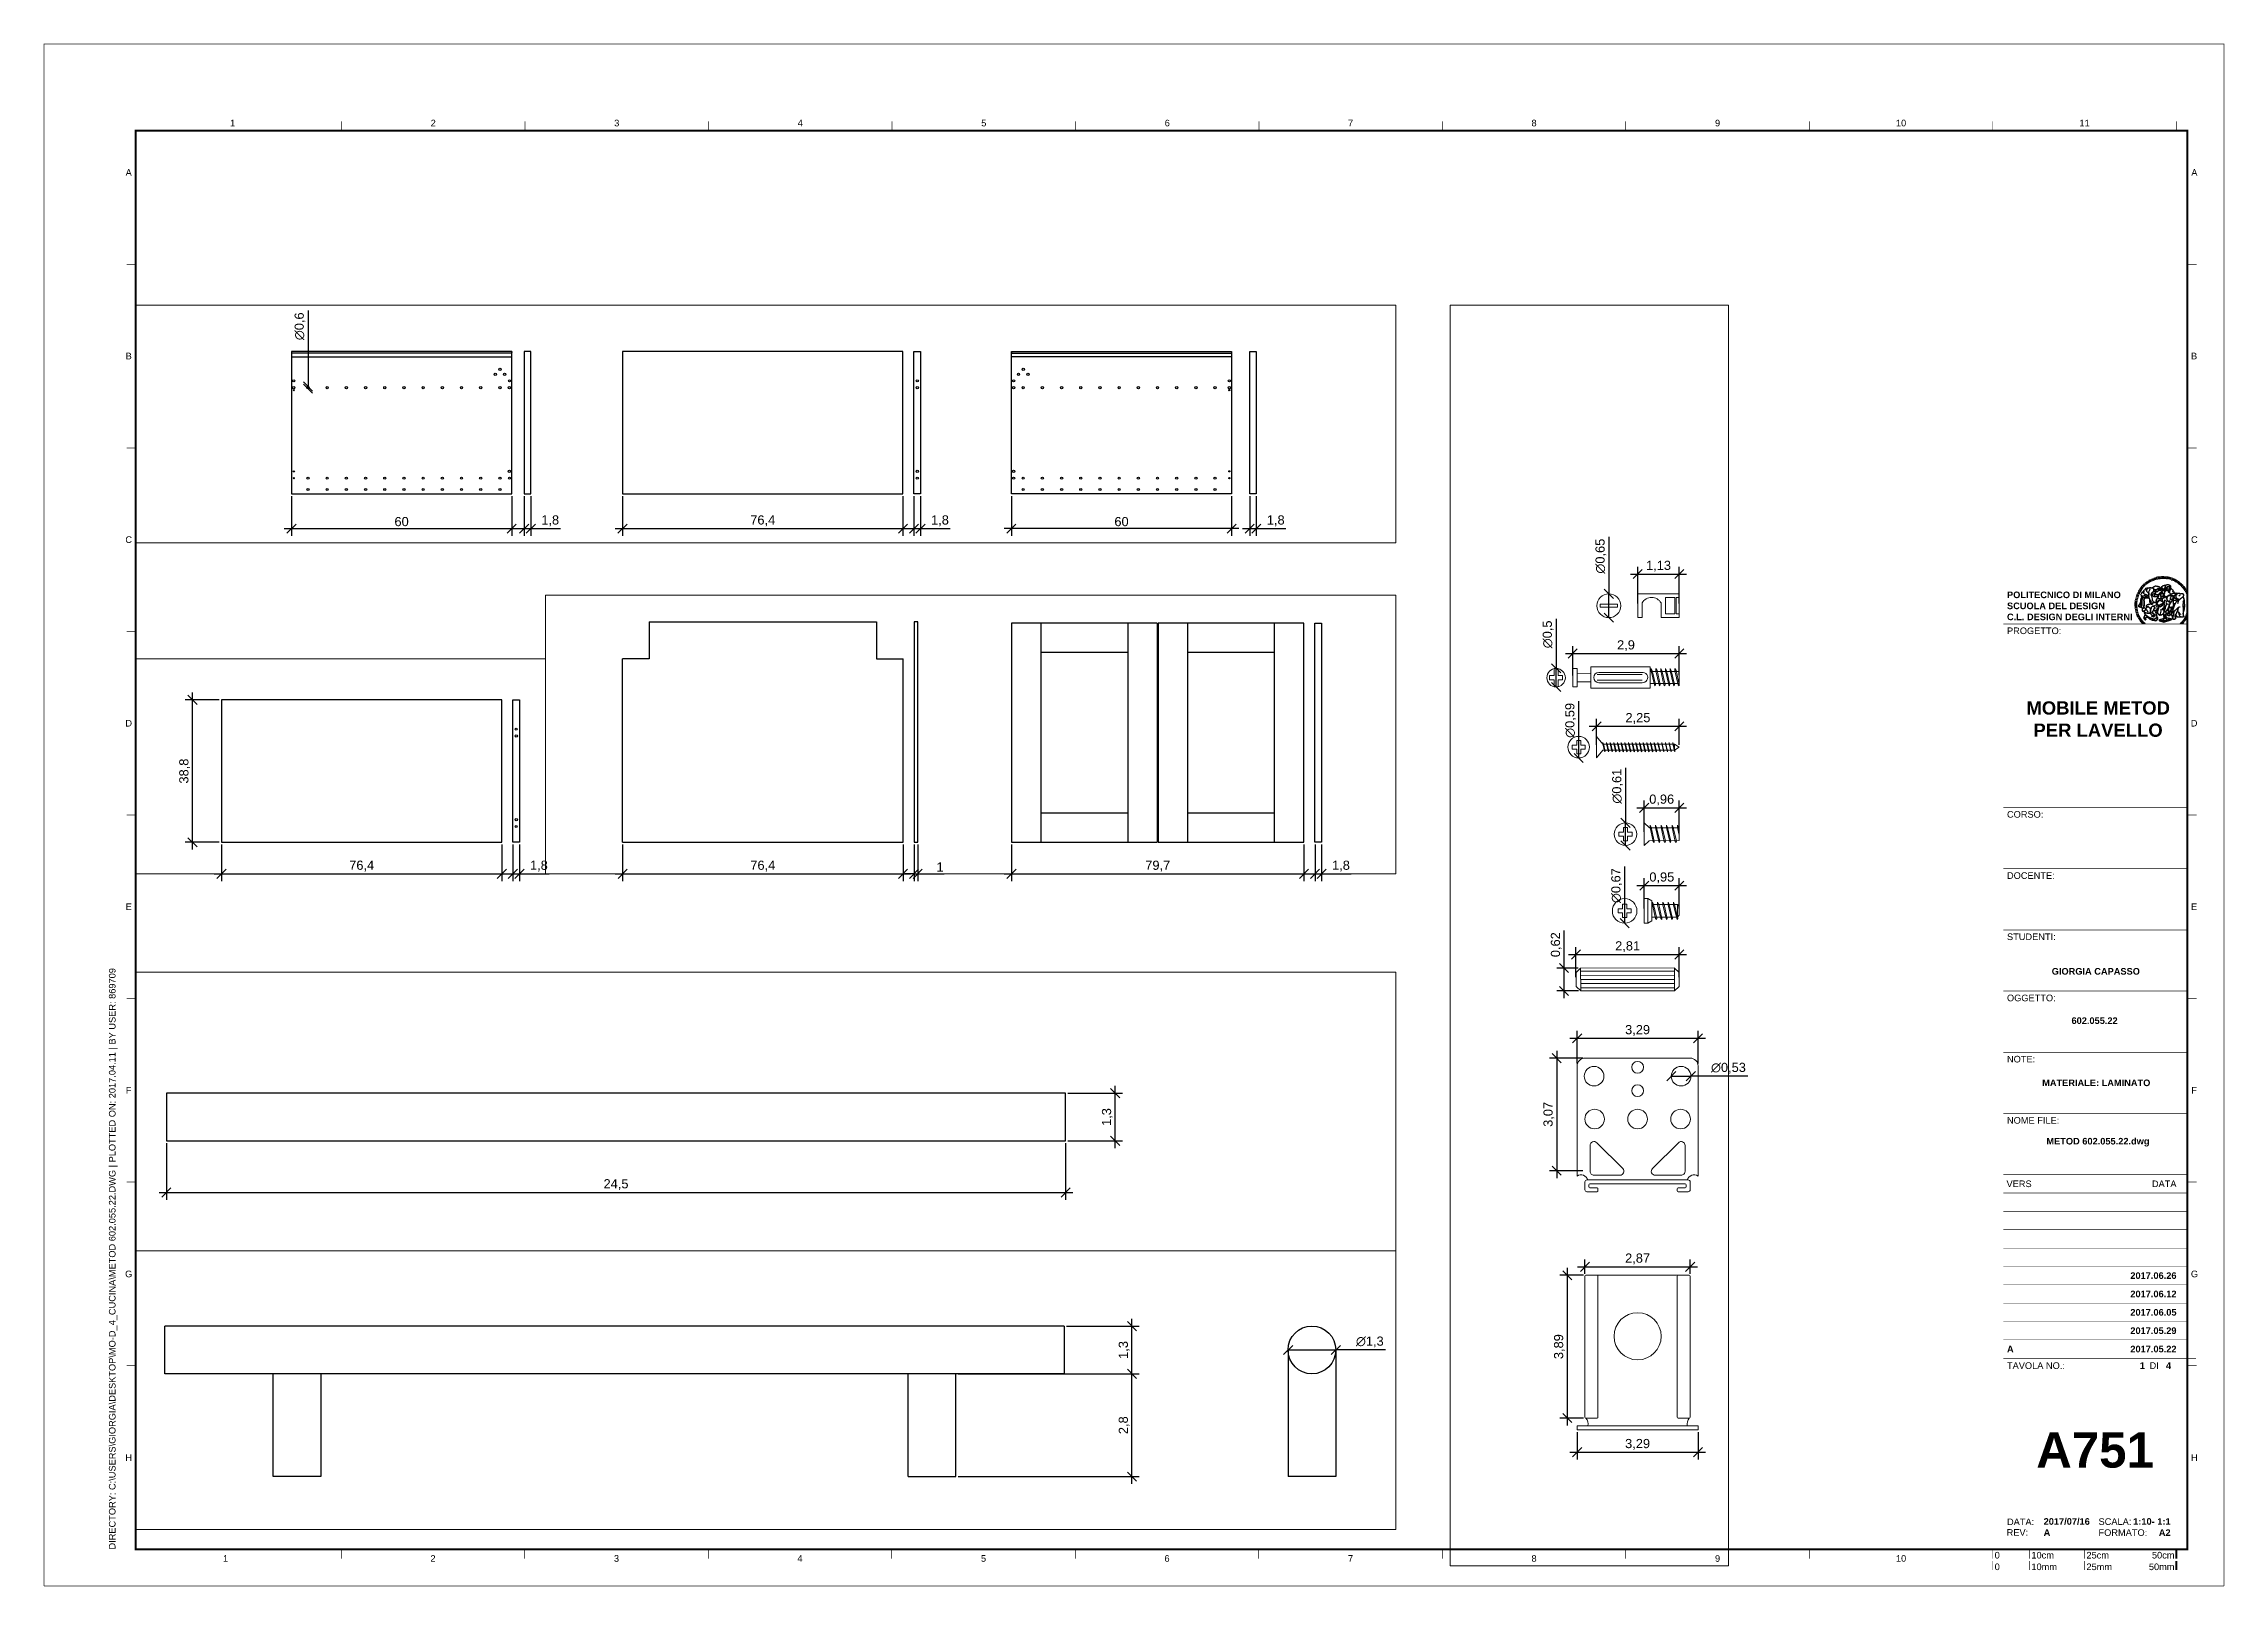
# Paper-space layout 'Layout1' of a CAD drawing. Header units: millimetres. Extents: x -9 to 585, y -4 to 416.
# The model-space entities are those that its viewports show. They can reach past a viewport. Long polylines and large blocks are cut down to what shows.
import ezdxf
from ezdxf.enums import TextEntityAlignment as Align

# ---------------------------------------------------------------- set-up
doc = ezdxf.new("R2010")
doc.units = ezdxf.units.MM
doc.header["$LTSCALE"] = 0.05
doc.set_wipeout_variables(frame=1)
doc.layers.add('componenti', color=21, linetype='Continuous', lineweight=18, plot=False)
for name, color, linetype in [('costr', 4, 'Continuous'), ('G-ANNO-LOGO', 3, 'Continuous'), ('G-ANNO-TEXT', 3, 'Continuous'), ('G-ANNO-TTLB', 3, 'Continuous')]:
    doc.layers.add(name, color=color, linetype=linetype)
doc.layers.add('G-ANNO-NPLT', color=210, linetype='Continuous', plot=False)
doc.layers.add('meccanismi', color=4, linetype='Continuous', lineweight=18)
doc.layers.add('viti', color=1, linetype='Continuous', lineweight=18)
doc.styles.add('ARIAL', font='arial.ttf')
doc.styles.add('ARIAL-BOLD', font='')
doc.styles.add('E-ARIAL', font='arial.ttf')
doc.styles.get("Standard").update_dxf_attribs({"font": 'arial.ttf'})
doc.styles.get('ARIAL-BOLD').set_extended_font_data('Arial', bold=True)
doc.dimstyles.new('ISO-25', dxfattribs={"dimtxt": 2.5, "dimasz": 2.5, "dimexe": 2, "dimexo": 0.625, "dimtad": 1, "dimtxsty": 'Standard', "dimblk": 'OBLIQUE', "dimcen": 2.5, "dimdle": 2, "dimadec": 0, "dimazin": 0, "dimtfac": 1, "dimtmove": 0, "dimatfit": 3, "dimfxl": 1, "dimarcsym": 0})

psp = doc.layouts.get("Layout1")

msp = doc.modelspace()

# ---------------------------------------------------------------- blocks, each defined once
blk = doc.blocks.new('logoPolimi')
for p, q in [((-1.49, 1.84), (-1.36, 1.68)), ((-1.41, 1.91), (-1.28, 1.74)), ((-1.32, 1.97), (-1.2, 1.8)), ((-1.22, 2.03), (-1.11, 1.85)), ((-1.13, 2.09), (-1.03, 1.9)), ((-1.03, 2.14), (-0.94, 1.95)), ((-0.93, 2.18), (-0.84, 1.99)), ((-0.83, 2.22), (-0.75, 2.03)), ((-0.72, 2.26), (-0.66, 2.06)), ((-0.61, 2.29), (-0.56, 2.09)), ((-0.51, 2.32), (-0.46, 2.11)), ((-0.4, 2.34), (-0.36, 2.13)), ((-0.29, 2.35), (-0.26, 2.14)), ((-0.18, 2.36), (-0.16, 2.15)), ((-0.07, 2.37), (-0.06, 2.16)), ((0.04, 2.37), (0.04, 2.16)), ((0.15, 2.36), (0.14, 2.16)), ((0.26, 2.36), (0.24, 2.15)), ((0.37, 2.34), (0.34, 2.13)), ((0.48, 2.32), (0.44, 2.12)), ((0.59, 2.3), (0.54, 2.09)), ((0.69, 2.27), (0.63, 2.07)), ((0.8, 2.23), (0.73, 2.03)), ((0.9, 2.19), (0.82, 2)), ((1, 2.15), (0.91, 1.96)), ((1.1, 2.1), (1, 1.91)), ((1.2, 2.04), (1.09, 1.86)), ((1.29, 1.99), (1.18, 1.81)), ((1.38, 1.92), (1.26, 1.75)), ((1.47, 1.86), (1.34, 1.69)), ((-2.37, 0.12), (-2.16, 0.11)), ((-2.37, 0.01), (-2.16, 0.01)), ((-2.36, 0.23), (-2.15, 0.21)), ((-2.35, 0.34), (-2.14, 0.31)), ((-2.33, 0.45), (-2.12, 0.41)), ((-2.3, 0.55), (-2.1, 0.51)), ((-2.28, 0.66), (-2.07, 0.6)), ((-2.24, 0.77), (-2.04, 0.7)), ((-2.2, 0.87), (-2.01, 0.79)), ((-2.16, 0.97), (-1.97, 0.89)), ((-2.11, 1.07), (-1.93, 0.98)), ((-2.06, 1.17), (-1.88, 1.07)), ((-2.01, 1.26), (-1.83, 1.15)), ((-1.94, 1.36), (-1.77, 1.24)), ((-1.88, 1.45), (-1.71, 1.32)), ((-1.84, 0.03), (-1.82, 0.35)), ((-1.81, 1.53), (-1.65, 1.4)), ((-1.74, 1.61), (-1.58, 1.47)), ((-1.73, 0.59), (-1.73, 0.59)), ((-1.73, 0.59), (-1.73, 0.59)), ((-1.66, 1.69), (-1.51, 1.54)), ((-1.65, 0.57), (-1.65, 0.57)), ((-1.59, 1.12), (-1.59, 1.12)), ((-1.58, 1.77), (-1.44, 1.61)), ((-1.51, 0.55), (-1.51, 0.55)), ((-1.51, 0.55), (-1.51, 0.55)), ((-1.31, 0.79), (-1.21, 0.75)), ((-1.21, 0.75), (-1.31, 0.79)), ((-1.21, 0.75), (-1.31, 0.79)), ((-1.21, 0.75), (-1.21, 0.75)), ((-1.21, 0.75), (-1.21, 0.75)), ((-1.19, 0.76), (-1.19, 0.76)), ((-1.19, 0.76), (-1.19, 0.76)), ((-1.17, 0.99), (-1.18, 0.99)), ((-1.18, 0.99), (-1.17, 0.99)), ((-1.16, 0.57), (-1.16, 0.57)), ((-1.16, 0.57), (-1.16, 0.57)), ((-1.1, 0.01), (-0.99, 0.06)), ((-0.99, 0.06), (-1.1, 0.01)), ((-0.99, 0.06), (-1.1, 0.01)), ((-0.99, 0.06), (-0.99, 0.06)), ((-0.99, 0.06), (-0.99, 0.06)), ((-0.97, 0.79), (-0.98, 0.79)), ((-0.89, 0.84), (-0.97, 0.79)), ((-0.97, 0.79), (-0.89, 0.84)), ((-0.96, 1.41), (-0.96, 1.41)), ((-0.96, 1.41), (-0.96, 1.41)), ((-0.89, 0.84), (-0.82, 0.87)), ((-0.82, 0.87), (-0.89, 0.84)), ((-0.89, 0.84), (-0.82, 0.87)), ((-0.88, 0.83), (-0.89, 0.84)), ((-0.85, 1.39), (-0.85, 1.39)), ((-0.85, 1.39), (-0.85, 1.39)), ((-0.84, 0.14), (-0.84, 0.14)), ((-0.77, 1.08), (-0.78, 1.08)), ((-0.78, 1.08), (-0.77, 1.08)), ((-0.61, 1.12), (-0.77, 1.08)), ((-0.77, 1.08), (-0.61, 1.12)), ((-0.77, 1.08), (-0.61, 1.12)), ((-0.75, 1.3), (-0.76, 1.29)), ((-0.76, 1.29), (-0.75, 1.3)), ((-0.65, 0.99), (-0.7, 0.96)), ((-0.69, 0.18), (-0.68, 0.18)), ((-0.66, 0.93), (-0.66, 0.93)), ((-0.66, 0.93), (-0.64, 0.93)), ((-0.66, 0.93), (-0.66, 0.93)), ((-0.66, 0.93), (-0.66, 0.93)), ((-0.63, 1.01), (-0.63, 1.01)), ((-0.63, 1.01), (-0.62, 1.01)), ((-0.63, 0.66), (-0.63, 0.66)), ((-0.6, 1.12), (-0.61, 1.12)), ((-0.61, 1.12), (-0.6, 1.12)), ((-0.61, 1.12), (-0.6, 1.12)), ((-0.61, 0.86), (-0.57, 0.85)), ((-0.57, 0.85), (-0.61, 0.86)), ((-0.61, 0.86), (-0.57, 0.85)), ((-0.53, 1.08), (-0.6, 1.12)), ((-0.6, 1.12), (-0.6, 1.11)), ((-0.6, 1.12), (-0.53, 1.08)), ((-0.57, 0.8), (-0.59, 0.8)), ((-0.57, 0.85), (-0.53, 0.84)), ((-0.57, 0.85), (-0.57, 0.85)), ((-0.57, 0.85), (-0.57, 0.85)), ((-0.57, 0.85), (-0.53, 0.84)), ((-0.56, 0.29), (-0.49, 0.48)), ((-0.56, 0.14), (-0.56, 0.29)), ((-0.5, 0.11), (-0.56, 0.14)), ((-0.53, 0.84), (-0.51, 0.84)), ((-0.53, 0.84), (-0.51, 0.84)), ((-0.53, 0.84), (-0.53, 0.84)), ((-0.51, 0.11), (-0.51, 0.11)), ((-0.51, 0.11), (-0.51, 0.11)), ((-0.34, 0.33), (-0.5, 0.11)), ((-0.49, 0.48), (-0.41, 0.55)), ((-0.42, 0.8), (-0.47, 0.79)), ((-0.42, 0.8), (-0.47, 0.79)), ((-0.47, 0.79), (-0.45, 0.76)), ((-0.47, 0.79), (-0.45, 0.76)), ((-0.45, 1.14), (-0.42, 1.11)), ((-0.42, 1.26), (-0.36, 1.22)), ((-0.41, 0.55), (-0.34, 0.49)), ((-0.4, 1.37), (-0.38, 1.38)), ((-0.39, 1.37), (-0.4, 1.37)), ((-0.35, 1.33), (-0.4, 1.37)), ((-0.39, 1.24), (-0.4, 1.23)), ((-0.38, 1.14), (-0.38, 1.14)), ((-0.34, 0.49), (-0.09, 0.48)), ((-0.16, 0.32), (-0.34, 0.33)), ((-0.14, 0.32), (-0.31, 0.34)), ((-0.28, 1.3), (-0.29, 1.3)), ((-0.28, 1.3), (-0.28, 1.3)), ((-0.16, 1.24), (-0.16, 1.25)), ((-0.16, 1.25), (-0.16, 1.25)), ((-0.16, 0.49), (-0.14, 0.64)), ((-0.06, 0.27), (-0.16, 0.32)), ((-0.1, 0.88), (-0.09, 0.87)), ((-0.08, 1.37), (-0.08, 1.38)), ((-0.08, 1.23), (-0.05, 1.21)), ((-0.05, 1.21), (-0.08, 1.23)), ((-0.08, 1.23), (-0.05, 1.21)), ((-0.03, 0.26), (-0.06, 0.27)), ((-0.05, 1.21), (-0.04, 1.21)), ((-0.04, 1.21), (-0.05, 1.21)), ((-0.04, 1.21), (-0.04, 1.21)), ((-0.04, 1.21), (-0.04, 1.21)), ((-0.04, 0.48), (-0.03, 0.26)), ((0.03, 1.15), (0.03, 1.15)), ((0.03, 0.66), (0.03, 0.67)), ((0.07, 0.58), (0.07, 0.57)), ((0.1, 1.18), (0.1, 1.18)), ((0.1, 0.84), (0.1, 0.84)), ((0.13, 1.32), (0.17, 1.19)), ((0.14, 0.71), (0.34, 0.65)), ((0.31, 0.56), (0.17, 0.63)), ((0.27, 1.61), (0.27, 1.61)), ((0.27, 1.61), (0.27, 1.61)), ((0.27, 1.61), (0.27, 1.61)), ((0.29, 1.29), (0.29, 1.29)), ((0.29, 1.29), (0.29, 1.29)), ((0.29, 1.29), (0.29, 1.29)), ((0.29, 1.29), (0.29, 1.29)), ((0.33, 0.49), (0.34, 0.49)), ((0.33, 0.03), (0.35, 0.03)), ((0.33, 0.03), (0.35, 0.03)), ((0.34, 0.65), (0.34, 0.64)), ((0.35, 0.03), (0.57, 0.06)), ((0.35, 0.03), (0.57, 0.06)), ((0.35, 0.03), (0.35, 0.03)), ((0.35, 0.03), (0.35, 0.03)), ((0.38, 1.36), (0.37, 1.35)), ((0.38, 0.34), (0.37, 0.34)), ((0.38, 0.34), (0.38, 0.34)), ((0.43, 0.67), (0.39, 0.64)), ((0.49, 1.05), (0.51, 1.13)), ((0.51, 1.13), (0.49, 1.05)), ((0.49, 1.05), (0.51, 1.13)), ((0.51, 1.31), (0.5, 1.29)), ((0.51, 1.13), (0.52, 1.23)), ((0.52, 1.23), (0.51, 1.23)), ((0.51, 1.23), (0.52, 1.23)), ((0.52, 1.23), (0.51, 1.13)), ((0.51, 1.13), (0.52, 1.23)), ((0.52, 1.24), (0.6, 1.37)), ((0.52, 1.23), (0.6, 1.36)), ((0.6, 1.36), (0.52, 1.23)), ((0.52, 1.23), (0.52, 1.23)), ((0.52, 1.23), (0.52, 1.24)), ((0.52, 1.23), (0.52, 1.23)), ((0.55, 1.07), (0.53, 1.06)), ((0.53, 1.04), (0.53, 1.06)), ((0.53, 1.05), (0.53, 1.04)), ((0.54, 0.3), (0.63, 0.32)), ((0.54, -0.08), (0.61, 0.06)), ((0.61, 0.06), (0.54, -0.08)), ((0.54, -0.08), (0.61, 0.06)), ((0.56, 0.19), (0.59, 0.21)), ((0.57, 1.07), (0.57, 1.07)), ((0.57, 1.07), (0.57, 1.07)), ((0.57, 1.07), (0.57, 1.07)), ((0.57, 1.07), (0.57, 1.07)), ((0.57, 1.07), (0.57, 1.07)), ((0.57, 1.07), (0.57, 1.07)), ((0.57, 1.07), (0.57, 1.07)), ((0.58, 0.3), (0.59, 0.29)), ((0.59, 0.78), (0.59, 0.79)), ((0.59, 0.79), (0.59, 0.79)), ((0.59, 0.79), (0.59, 0.79)), ((0.59, 0.79), (0.59, 0.78)), ((0.61, 0.06), (0.6, 0.07)), ((0.6, 0.07), (0.61, 0.06)), ((0.61, 0.06), (0.61, 0.07)), ((0.62, 0.21), (0.65, 0.22)), ((0.64, 1.37), (0.65, 1.37)), ((0.69, 0.86), (0.68, 0.86)), ((0.68, 0.86), (0.69, 0.86)), ((0.68, 0.76), (0.68, 0.76)), ((0.76, 0.26), (0.76, 0.26)), ((0.82, 0.35), (0.84, 0.36)), ((0.82, 0.35), (0.82, 0.35)), ((0.84, 0.36), (0.84, 0.37)), ((0.85, 0.34), (1.05, 0.35)), ((0.93, 1.05), (0.93, 1.05)), ((0.93, 1.05), (0.93, 1.05)), ((0.93, 1.05), (0.93, 1.04)), ((0.93, 1.05), (0.93, 1.05)), ((0.97, 0.66), (0.96, 0.66)), ((1.01, 0.97), (0.98, 0.96)), ((1.17, 0.96), (1.17, 0.95)), ((1.17, 0.95), (1.17, 0.95)), ((1.34, 0.37), (1.26, 0.04)), ((1.27, 0.37), (1.27, 0.38)), ((1.28, 0.95), (1.28, 0.95)), ((1.37, 0.73), (1.46, 0.81)), ((1.41, 0.4), (1.41, 0.41)), ((1.56, 1.79), (1.42, 1.63)), ((1.64, 1.71), (1.49, 1.56)), ((1.49, 0.9), (1.57, 0.92)), ((1.72, 1.63), (1.56, 1.49)), ((1.67, 0.6), (1.57, 0.53)), ((1.79, 1.55), (1.63, 1.41)), ((1.86, 1.47), (1.7, 1.34)), ((1.93, 1.38), (1.76, 1.26)), ((1.99, 1.29), (1.81, 1.17)), ((2.05, 1.19), (1.87, 1.09)), ((2.1, 1.1), (1.92, 1)), ((2.15, 1), (1.96, 0.91)), ((2.19, 0.9), (2, 0.82)), ((2.23, 0.79), (2.04, 0.72)), ((2.27, 0.69), (2.07, 0.63)), ((2.3, 0.58), (2.09, 0.53)), ((2.32, 0.47), (2.12, 0.43)), ((2.34, 0.37), (2.13, 0.33)), ((2.36, 0.26), (2.15, 0.23)), ((2.37, 0.15), (2.16, 0.13)), ((2.37, 0.04), (2.16, 0.03)), ((-2.37, -0.1), (-2.16, -0.09)), ((-2.36, -0.21), (-2.15, -0.19)), ((-2.35, -0.32), (-2.14, -0.29)), ((-2.33, -0.43), (-2.12, -0.39)), ((-2.31, -0.54), (-2.1, -0.49)), ((-2.28, -0.65), (-2.08, -0.59)), ((-2.25, -0.75), (-2.05, -0.69)), ((-2.21, -0.86), (-2.02, -0.78)), ((-2.17, -0.96), (-1.98, -0.87)), ((-2.12, -1.06), (-1.93, -0.96)), ((-2.07, -1.16), (-1.89, -1.05)), ((-2.04, -0.15), (-1.97, -0.2)), ((-2.01, -1.25), (-1.84, -1.14)), ((-1.95, -1.34), (-1.78, -1.22)), ((-1.89, -1.43), (-1.72, -1.31)), ((-1.82, -1.52), (-1.66, -1.38)), ((-1.75, -1.6), (-1.59, -1.46)), ((-1.67, -1.68), (-1.52, -1.53)), ((-1.58, -0.12), (-1.6, -0.18)), ((-1.6, -0.18), (-1.58, -0.28)), ((-1.57, -0.54), (-1.59, -0.54)), ((-1.59, -0.54), (-1.59, -0.54)), ((-1.59, -1.76), (-1.45, -1.6)), ((-1.56, -0.32), (-1.56, -0.31)), ((-1.56, -0.31), (-1.56, -0.31)), ((-1.53, -0.65), (-1.53, -0.65)), ((-1.53, -0.65), (-1.53, -0.65)), ((-1.51, -1.83), (-1.37, -1.67)), ((-1.48, -0.86), (-1.48, -0.85)), ((-1.42, -0.37), (-1.42, -0.37)), ((-1.42, -1.9), (-1.29, -1.73)), ((-1.38, -0.46), (-1.38, -0.46)), ((-1.33, -1.96), (-1.21, -1.79)), ((-1.31, -0.24), (-1.31, -0.23)), ((-1.31, -0.23), (-1.31, -0.24)), ((-1.23, -0.19), (-1.23, -0.19)), ((-1.23, -0.19), (-1.23, -0.19)), ((-1.23, -0.19), (-1.23, -0.19)), ((-1.23, -0.19), (-1.23, -0.19)), ((-1.01, -0.39), (-1.02, -0.39)), ((-1.02, -0.39), (-1.01, -0.39)), ((-1.02, -0.7), (-1.02, -0.7)), ((-1.02, -0.7), (-1.02, -0.7)), ((-1.02, -0.7), (-1.02, -0.7)), ((-0.79, -0.51), (-0.83, -0.58)), ((-0.83, -0.58), (-0.79, -0.51)), ((-0.83, -0.58), (-0.79, -0.51)), ((-0.78, -1.05), (-0.83, -0.94)), ((-0.83, -0.94), (-0.78, -1.05)), ((-0.83, -0.94), (-0.83, -0.94)), ((-0.83, -0.94), (-0.78, -1.05)), ((-0.82, -1.23), (-0.82, -1.23)), ((-0.82, -1.23), (-0.77, -1.23)), ((-0.77, -1.23), (-0.82, -1.23)), ((-0.82, -1.23), (-0.82, -1.23)), ((-0.77, -1.23), (-0.82, -1.23)), ((-0.75, -0.96), (-0.8, -0.89)), ((-0.8, -0.89), (-0.79, -0.92)), ((-0.79, -0.92), (-0.8, -0.89)), ((-0.8, -0.89), (-0.75, -0.96)), ((-0.79, -0.92), (-0.8, -0.89)), ((-0.8, -0.89), (-0.8, -0.89)), ((-0.8, -0.89), (-0.75, -0.96)), ((-0.79, -0.92), (-0.78, -0.95)), ((-0.78, -0.95), (-0.79, -0.92)), ((-0.78, -0.95), (-0.79, -0.92)), ((-0.77, -0.49), (-0.78, -0.48)), ((-0.78, -0.48), (-0.77, -0.49)), ((-0.78, -0.95), (-0.76, -1)), ((-0.76, -1), (-0.78, -0.95)), ((-0.76, -1), (-0.78, -0.95)), ((-0.71, -0.89), (-0.75, -0.87)), ((-0.75, -0.87), (-0.71, -0.89)), ((-0.75, -0.87), (-0.71, -0.89)), ((-0.72, -1.01), (-0.75, -0.96)), ((-0.75, -0.96), (-0.72, -1.01)), ((-0.75, -0.96), (-0.72, -1.01)), ((-0.64, -0.93), (-0.71, -0.89)), ((-0.71, -0.89), (-0.64, -0.93)), ((-0.71, -0.89), (-0.64, -0.93)), ((-0.66, -0.53), (-0.66, -0.53)), ((-0.66, -0.53), (-0.66, -0.53)), ((-0.66, -0.53), (-0.66, -0.53)), ((-0.39, -0.81), (-0.51, -0.69)), ((-0.51, -1.04), (-0.5, -1.04)), ((-0.48, -0.42), (-0.48, -0.42)), ((-0.48, -0.42), (-0.48, -0.42)), ((-0.48, -0.42), (-0.48, -0.42)), ((-0.41, -0.51), (-0.41, -0.51)), ((-0.38, -0.05), (-0.39, -0.12)), ((-0.39, -0.12), (-0.37, -0.1)), ((-0.35, -0.14), (-0.37, -0.08)), ((-0.37, -0.09), (-0.37, -0.09)), ((-0.33, -0.12), (-0.35, -0.14)), ((-0.32, -0.14), (-0.35, -0.14)), ((-0.35, -0.18), (-0.34, -0.22)), ((-0.34, -0.08), (-0.29, -0.16)), ((-0.34, -0.22), (-0.34, -0.22)), ((-0.27, -0.17), (-0.32, -0.14)), ((-0.25, -0.91), (-0.26, -0.9)), ((-0.26, -1.29), (0.1, -1.2)), ((0.1, -1.2), (-0.26, -1.29)), ((0.08, -1.4), (-0.26, -1.29)), ((-0.26, -1.29), (0.08, -1.4)), ((-0.26, -1.38), (-0.26, -1.29)), ((-0.26, -1.29), (-0.26, -1.29)), ((-0.26, -1.29), (-0.26, -1.38)), ((-0.26, -1.29), (0.08, -1.4)), ((-0.26, -1.29), (-0.26, -1.29)), ((0.08, -1.49), (-0.26, -1.38)), ((-0.26, -1.38), (0.09, -1.49)), ((-0.14, -0.15), (-0.16, -0.13)), ((-0.11, -0.04), (-0.12, -0.05)), ((-0.04, -0.41), (-0.01, -0.44)), ((-0.01, -0.44), (-0.04, -0.41)), ((-0.04, -0.41), (-0.01, -0.44)), ((0.07, -0.84), (0.07, -0.84)), ((0.07, -0.84), (0.07, -0.84)), ((0.1, -1.2), (0.08, -1.32)), ((0.08, -1.32), (0.13, -1.2)), ((0.08, -1.4), (0.72, -1.22)), ((0.72, -1.22), (0.08, -1.4)), ((0.08, -1.4), (0.72, -1.22)), ((0.72, -1.31), (0.08, -1.49)), ((0.08, -1.44), (0.08, -1.4)), ((0.08, -1.4), (0.08, -1.44)), ((0.08, -1.4), (0.08, -1.49)), ((0.08, -1.49), (0.08, -1.44)), ((0.08, -1.44), (0.08, -1.44)), ((0.08, -1.44), (0.08, -1.45)), ((0.08, -1.45), (0.08, -1.46)), ((0.08, -1.46), (0.08, -1.49)), ((0.1, -1.01), (0.09, -0.86)), ((0.1, -1.01), (0.09, -0.86)), ((0.09, -1.49), (0.72, -1.31)), ((0.1, -1.2), (0.12, -1.04)), ((0.12, -1.04), (0.1, -1.2)), ((0.13, -1.2), (0.1, -1.2)), ((0.1, -1.2), (0.13, -1.2)), ((0.13, -1.2), (0.1, -1.2)), ((0.1, -1.2), (0.1, -1.2)), ((0.11, -0.44), (0.11, -0.44)), ((0.11, -0.44), (0.11, -0.44)), ((0.12, -0.21), (0.12, -0.21)), ((0.12, -0.21), (0.12, -0.21)), ((0.12, -0.21), (0.12, -0.21)), ((0.12, -0.21), (0.12, -0.21)), ((0.12, -0.21), (0.12, -0.21)), ((0.12, -0.21), (0.12, -0.21)), ((0.12, -0.21), (0.12, -0.21)), ((0.12, -0.21), (0.12, -0.21)), ((0.12, -0.21), (0.12, -0.21)), ((0.12, -0.21), (0.12, -0.21)), ((0.12, -0.21), (0.12, -0.21)), ((0.12, -0.21), (0.12, -0.21)), ((0.12, -0.21), (0.12, -0.21)), ((0.12, -0.56), (0.14, -0.53)), ((0.14, -0.53), (0.12, -0.56)), ((0.12, -0.56), (0.14, -0.53)), ((0.12, -1.04), (0.12, -1.04)), ((0.12, -1.04), (0.12, -1.04)), ((0.12, -1.04), (0.12, -1.04)), ((0.21, -0.99), (0.13, -1.2)), ((0.13, -1.2), (0.21, -0.99)), ((0.36, -1.14), (0.13, -1.2)), ((0.13, -1.2), (0.26, -1.17)), ((0.14, -0.53), (0.16, -0.49)), ((0.16, -0.49), (0.14, -0.53)), ((0.14, -0.53), (0.16, -0.49)), ((0.16, -0.49), (0.16, -0.49)), ((0.16, -0.49), (0.16, -0.49)), ((0.28, -1.19), (0.21, -0.99)), ((0.21, -0.99), (0.31, -1.27)), ((0.24, -0.17), (0.24, -0.16)), ((0.24, -0.16), (0.24, -0.17)), ((0.25, -0.84), (0.25, -0.88)), ((0.25, -0.88), (0.25, -0.84)), ((0.25, -0.88), (0.25, -0.84)), ((0.25, -0.88), (0.29, -1.17)), ((0.26, -0.88), (0.25, -0.88)), ((0.31, -1.27), (0.25, -0.88)), ((0.26, -1.17), (0.28, -1.16)), ((0.28, -1.16), (0.36, -1.14)), ((0.29, -1.17), (0.28, -1.19)), ((0.36, -1.14), (0.72, -1.22)), ((0.72, -1.22), (0.36, -1.14)), ((0.49, -0.31), (0.49, -0.31)), ((0.49, -0.31), (0.49, -0.31)), ((0.5, -0.27), (0.5, -0.27)), ((0.51, -0.27), (0.51, -0.27)), ((0.72, -0.81), (0.75, -0.89)), ((0.72, -1.22), (0.72, -1.31)), ((0.72, -1.31), (0.72, -1.22)), ((0.74, -0.23), (0.74, -0.23)), ((0.74, -0.23), (0.75, -0.24)), ((0.75, -0.23), (0.75, -0.23)), ((0.86, -0.25), (0.82, -0.34)), ((0.87, -0.22), (0.86, -0.23)), ((0.87, -0.22), (0.86, -0.25)), ((0.96, -0.58), (0.96, -0.57)), ((1.05, -1.05), (1.04, -1.05)), ((1.28, -2), (1.17, -1.82)), ((1.37, -1.93), (1.25, -1.76)), ((1.31, -0.27), (1.3, -0.26)), ((1.3, -0.26), (1.3, -0.26)), ((1.3, -0.26), (1.3, -0.26)), ((1.3, -0.26), (1.31, -0.27)), ((1.3, -0.26), (1.3, -0.26)), ((1.46, -1.87), (1.33, -1.7)), ((1.54, -1.8), (1.41, -1.64)), ((1.63, -1.72), (1.48, -1.57)), ((1.71, -1.65), (1.55, -1.5)), ((1.78, -1.57), (1.62, -1.43)), ((1.85, -1.48), (1.69, -1.35)), ((1.92, -1.39), (1.75, -1.27)), ((1.98, -1.3), (1.81, -1.19)), ((2.04, -1.21), (1.86, -1.1)), ((2.09, -1.11), (1.91, -1.01)), ((2.14, -1.01), (1.95, -0.92)), ((2.19, -0.91), (1.99, -0.83)), ((2.23, -0.81), (2.03, -0.74)), ((2.26, -0.7), (2.06, -0.64)), ((2.29, -0.6), (2.09, -0.55)), ((2.32, -0.49), (2.11, -0.45)), ((2.34, -0.38), (2.13, -0.35)), ((2.35, -0.27), (2.15, -0.25)), ((2.37, -0.08), (2.16, -0.07)), ((2.36, -0.16), (2.16, -0.15)), ((-1.24, -2.02), (-1.13, -1.84)), ((-1.14, -2.08), (-1.04, -1.89)), ((-1.04, -2.13), (-0.95, -1.94)), ((-0.94, -2.18), (-0.86, -1.98)), ((-0.84, -2.22), (-0.77, -2.02)), ((-0.74, -2.25), (-0.67, -2.05)), ((-0.63, -2.29), (-0.57, -2.08)), ((-0.52, -2.31), (-0.48, -2.11)), ((-0.42, -2.33), (-0.38, -2.13)), ((-0.31, -2.35), (-0.28, -2.14)), ((-0.2, -2.36), (-0.18, -2.15)), ((-0.09, -2.37), (-0.08, -2.16)), ((0.03, -2.37), (0.02, -2.16)), ((0.14, -2.37), (0.12, -2.16)), ((0.25, -2.36), (0.22, -2.15)), ((0.35, -2.34), (0.32, -2.14)), ((0.46, -2.32), (0.42, -2.12)), ((0.57, -2.3), (0.52, -2.1)), ((0.68, -2.27), (0.62, -2.07)), ((0.78, -2.24), (0.71, -2.04)), ((0.89, -2.2), (0.81, -2)), ((0.99, -2.15), (0.9, -1.96)), ((1.09, -2.11), (0.99, -1.92)), ((1.19, -2.05), (1.08, -1.87))]:
    blk.add_line(p, q)
for points in [[(-1.9, 0.12), (-1.94, 0.02), (-2.05, -0.09), (-2.05, -0.09)], [(-1.86, 0.38), (-1.86, 0.38), (-1.87, 0.19), (-1.9, 0.12)], [(-1.76, 0.6), (-1.76, 0.6), (-1.84, 0.57), (-1.86, 0.38)], [(-1.86, -0.04), (-1.84, 0.02), (-1.84, 0.03), (-1.84, 0.03)], [(-1.82, 0.78), (-1.83, 0.8), (-1.85, 0.86), (-1.83, 0.88)], [(-1.82, 0.78), (-1.83, 0.8), (-1.85, 0.86), (-1.83, 0.88)], [(-1.83, 0.88), (-1.81, 0.9), (-1.76, 0.96), (-1.76, 0.96)], [(-1.83, 0.88), (-1.81, 0.9), (-1.76, 0.96), (-1.76, 0.96)], [(-1.76, 0.6), (-1.83, 0.7), (-1.78, 0.74), (-1.78, 0.74)], [(-1.78, 0.74), (-1.79, 0.74), (-1.83, 0.7), (-1.76, 0.6)], [(-1.78, 0.74), (-1.8, 0.76), (-1.81, 0.78), (-1.82, 0.78)], [(-1.78, 0.74), (-1.8, 0.76), (-1.81, 0.78), (-1.82, 0.78)], [(-1.82, 0.35), (-1.81, 0.5), (-1.73, 0.59), (-1.73, 0.59)], [(-1.82, -0.19), (-1.73, -0.07), (-1.75, 0.14), (-1.75, 0.3)], [(-1.75, 0.33), (-1.75, 0.17), (-1.73, -0.05), (-1.8, -0.17)], [(-1.78, 0.74), (-1.75, 0.72), (-1.72, 0.69), (-1.68, 0.7)], [(-1.68, 0.7), (-1.72, 0.69), (-1.75, 0.72), (-1.78, 0.74)], [(-1.68, 0.7), (-1.72, 0.69), (-1.75, 0.72), (-1.78, 0.74)], [(-1.78, 0.74), (-1.78, 0.74), (-1.78, 0.74), (-1.78, 0.74)], [(-1.76, 0.96), (-1.68, 1.1), (-1.59, 1.12), (-1.59, 1.12)], [(-1.76, 0.96), (-1.68, 1.1), (-1.6, 1.12), (-1.6, 1.12)], [(-1.73, 0.59), (-1.74, 0.59), (-1.75, 0.6), (-1.76, 0.6)], [(-1.73, 0.59), (-1.74, 0.59), (-1.75, 0.6), (-1.76, 0.6)], [(-1.75, 0.3), (-1.76, 0.47), (-1.65, 0.57), (-1.65, 0.57)], [(-1.65, 0.57), (-1.65, 0.57), (-1.76, 0.5), (-1.75, 0.33)], [(-1.65, 0.57), (-1.68, 0.58), (-1.7, 0.58), (-1.73, 0.59)], [(-1.65, 0.57), (-1.68, 0.58), (-1.7, 0.58), (-1.73, 0.59)], [(-1.5, 0.71), (-1.53, 0.74), (-1.61, 0.71), (-1.68, 0.7)], [(-1.68, 0.7), (-1.61, 0.71), (-1.53, 0.73), (-1.5, 0.71)], [(-1.5, 0.71), (-1.53, 0.73), (-1.61, 0.71), (-1.68, 0.7)], [(-1.51, 0.55), (-1.56, 0.56), (-1.61, 0.56), (-1.65, 0.57)], [(-1.65, 0.57), (-1.61, 0.56), (-1.56, 0.56), (-1.51, 0.55)], [(-1.51, 0.55), (-1.56, 0.56), (-1.61, 0.56), (-1.65, 0.57)], [(-1.59, 1.12), (-1.6, 1.06), (-1.61, 0.99), (-1.61, 0.97)], [(-1.61, 0.97), (-1.61, 0.99), (-1.6, 1.06), (-1.59, 1.12)], [(-1.61, 0.97), (-1.61, 0.99), (-1.6, 1.06), (-1.59, 1.12)], [(-1.61, 0.97), (-1.61, 0.95), (-1.56, 0.88), (-1.54, 0.87)], [(-1.54, 0.87), (-1.56, 0.88), (-1.61, 0.95), (-1.61, 0.97)], [(-1.54, 0.87), (-1.56, 0.88), (-1.61, 0.96), (-1.61, 0.97)], [(-1.59, 1.12), (-1.59, 1.13), (-1.59, 1.15), (-1.58, 1.16)], [(-1.59, 1.12), (-1.59, 1.13), (-1.59, 1.15), (-1.58, 1.16)], [(-1.58, 1.16), (-1.57, 1.21), (-1.52, 1.23), (-1.49, 1.25)], [(-1.58, 1.16), (-1.57, 1.21), (-1.52, 1.23), (-1.49, 1.25)], [(-1.58, 0.36), (-1.58, 0.48), (-1.51, 0.55), (-1.51, 0.55)], [(-1.51, 0.55), (-1.51, 0.55), (-1.58, 0.48), (-1.58, 0.36)], [(-1.51, 0.55), (-1.51, 0.55), (-1.58, 0.48), (-1.58, 0.36)], [(-1.55, 0.04), (-1.55, 0.08), (-1.58, 0.25), (-1.58, 0.36)], [(-1.58, 0.36), (-1.58, 0.25), (-1.55, 0.08), (-1.55, 0.04)], [(-1.58, 0.36), (-1.58, 0.25), (-1.55, 0.08), (-1.55, 0.04)], [(-1.58, -0.12), (-1.57, -0.06), (-1.55, 0.02), (-1.55, 0.04)], [(-1.55, 0.04), (-1.55, 0.02), (-1.57, -0.06), (-1.58, -0.12)], [(-1.55, 0.04), (-1.55, 0.02), (-1.56, -0.04), (-1.57, -0.1)], [(-1.54, 0.87), (-1.52, 0.85), (-1.47, 0.83), (-1.44, 0.83)], [(-1.44, 0.83), (-1.47, 0.83), (-1.52, 0.85), (-1.54, 0.87)], [(-1.45, 0.83), (-1.47, 0.83), (-1.52, 0.85), (-1.54, 0.87)], [(-1.51, 0.55), (-1.33, 0.54), (-1.16, 0.57), (-1.16, 0.57)], [(-1.16, 0.57), (-1.16, 0.57), (-1.33, 0.54), (-1.51, 0.55)], [(-1.16, 0.57), (-1.16, 0.57), (-1.33, 0.54), (-1.51, 0.55)], [(-1.5, 0.71), (-1.46, 0.68), (-1.4, 0.62), (-1.33, 0.66)], [(-1.33, 0.66), (-1.4, 0.62), (-1.46, 0.68), (-1.5, 0.71)], [(-1.33, 0.66), (-1.4, 0.62), (-1.46, 0.68), (-1.5, 0.71)], [(-1.49, 1.25), (-1.46, 1.26), (-1.42, 1.33), (-1.39, 1.36)], [(-1.49, 1.25), (-1.46, 1.27), (-1.43, 1.34), (-1.39, 1.36)], [(-1.31, 0.79), (-1.33, 0.79), (-1.42, 0.83), (-1.45, 0.83)], [(-1.44, 0.83), (-1.42, 0.83), (-1.33, 0.79), (-1.31, 0.79)], [(-1.31, 0.79), (-1.33, 0.79), (-1.42, 0.83), (-1.44, 0.83)], [(-1.35, 1.1), (-1.4, 1.17), (-1.36, 1.23), (-1.29, 1.31)], [(-1.29, 1.31), (-1.36, 1.23), (-1.4, 1.17), (-1.35, 1.1)], [(-1.35, 1.1), (-1.4, 1.17), (-1.36, 1.23), (-1.29, 1.31)], [(-1.39, 1.36), (-1.35, 1.38), (-1.26, 1.4), (-1.19, 1.41)], [(-1.39, 1.36), (-1.35, 1.38), (-1.26, 1.4), (-1.19, 1.41)], [(-1.18, 0.99), (-1.24, 0.97), (-1.3, 1.03), (-1.35, 1.1)], [(-1.35, 1.1), (-1.3, 1.03), (-1.24, 0.97), (-1.18, 0.99)], [(-1.18, 1), (-1.24, 0.97), (-1.3, 1.03), (-1.35, 1.1)], [(-1.33, 0.66), (-1.28, 0.7), (-1.23, 0.73), (-1.21, 0.75)], [(-1.21, 0.75), (-1.23, 0.73), (-1.28, 0.7), (-1.33, 0.66)], [(-1.21, 0.75), (-1.23, 0.73), (-1.28, 0.7), (-1.33, 0.66)], [(-1.29, 1.31), (-1.22, 1.39), (-1.01, 1.41), (-0.96, 1.41)], [(-0.96, 1.41), (-1.01, 1.41), (-1.22, 1.39), (-1.29, 1.31)], [(-1.29, 1.31), (-1.22, 1.39), (-1.01, 1.41), (-0.96, 1.41)], [(-1.24, -0.02), (-1.21, -0.01), (-1.1, 0.01), (-1.1, 0.01)], [(-1.1, 0.01), (-1.1, 0.01), (-1.21, -0.01), (-1.24, -0.02)], [(-1.1, 0.01), (-1.1, 0.01), (-1.21, -0.01), (-1.24, -0.02)], [(-1.21, 0.75), (-1.2, 0.75), (-1.19, 0.76), (-1.19, 0.76)], [(-1.19, 0.76), (-1.19, 0.76), (-1.2, 0.75), (-1.21, 0.75)], [(-1.19, 0.76), (-1.19, 0.76), (-1.2, 0.76), (-1.21, 0.75)], [(-1.19, 1.41), (-1.11, 1.43), (-0.97, 1.41), (-0.97, 1.41)], [(-1.19, 1.41), (-1.12, 1.43), (-0.98, 1.41), (-0.98, 1.41)], [(-1.19, 0.76), (-1.19, 0.77), (-1.18, 0.78), (-1.18, 0.79)], [(-1.18, 0.79), (-1.18, 0.78), (-1.19, 0.77), (-1.19, 0.76)], [(-1.19, 0.76), (-1.19, 0.77), (-1.19, 0.78), (-1.18, 0.79)], [(-1.18, 0.68), (-1.18, 0.68), (-1.19, 0.71), (-1.19, 0.76)], [(-1.19, 0.76), (-1.19, 0.71), (-1.18, 0.68), (-1.18, 0.68)], [(-1.18, 0.68), (-1.18, 0.68), (-1.19, 0.71), (-1.19, 0.76)], [(-1.18, 0.97), (-1.18, 0.97), (-1.18, 0.98), (-1.17, 0.99)], [(-1.17, 0.99), (-1.18, 0.98), (-1.18, 0.97), (-1.18, 0.97)], [(-1.18, 0.97), (-1.18, 0.97), (-1.18, 0.98), (-1.17, 0.99)], [(-1.18, 0.79), (-1.17, 0.86), (-1.18, 0.95), (-1.18, 0.97)], [(-1.18, 0.97), (-1.18, 0.95), (-1.17, 0.86), (-1.18, 0.79)], [(-1.18, 0.79), (-1.17, 0.86), (-1.18, 0.95), (-1.18, 0.97)], [(-1.16, 0.57), (-1.17, 0.6), (-1.18, 0.64), (-1.18, 0.68)], [(-1.18, 0.68), (-1.18, 0.64), (-1.17, 0.6), (-1.16, 0.57)], [(-1.16, 0.57), (-1.17, 0.6), (-1.18, 0.64), (-1.18, 0.68)], [(-1.17, 0.99), (-1.17, 1.03), (-1.16, 1.09), (-1.14, 1.13)], [(-1.09, 0.42), (-1.1, 0.44), (-1.14, 0.48), (-1.16, 0.57)], [(-1.16, 0.57), (-1.14, 0.48), (-1.1, 0.44), (-1.09, 0.42)], [(-1.09, 0.42), (-1.1, 0.44), (-1.14, 0.48), (-1.16, 0.57)], [(-1.14, 1.13), (-1.12, 1.18), (-1.05, 1.31), (-1.05, 1.31)], [(-1.12, 0.46), (-1.12, 0.46), (-1.13, 0.38), (-1.11, 0.26)], [(-1.11, 0.26), (-1.08, 0.14), (-1.05, 0.03), (-1.05, 0.03)], [(-1.02, 0.32), (-1.02, 0.32), (-1.08, 0.4), (-1.09, 0.42)], [(-1.09, 0.42), (-1.08, 0.4), (-1.02, 0.32), (-1.02, 0.32)], [(-1.02, 0.32), (-1.02, 0.32), (-1.08, 0.4), (-1.09, 0.42)], [(-0.98, 0.2), (-0.98, 0.21), (-1.02, 0.32), (-1.02, 0.32)], [(-1.02, 0.32), (-1.02, 0.32), (-0.98, 0.21), (-0.98, 0.2)], [(-0.98, 0.2), (-0.98, 0.21), (-1.02, 0.32), (-1.02, 0.32)], [(-1.01, 0.12), (-1, 0.16), (-0.98, 0.19), (-0.98, 0.2)], [(-0.98, 0.2), (-0.98, 0.19), (-1, 0.16), (-1.01, 0.12)], [(-1.01, 0.12), (-1, 0.16), (-0.98, 0.19), (-0.98, 0.2)], [(-0.99, 0.06), (-1, 0.07), (-1.01, 0.1), (-1.01, 0.12)], [(-1.01, 0.12), (-1.01, 0.1), (-1, 0.07), (-0.99, 0.06)], [(-0.99, 0.06), (-1, 0.07), (-1.01, 0.1), (-1.01, 0.12)], [(-0.99, 0.06), (-0.99, 0.06), (-0.99, 0.06), (-0.98, 0.05)], [(-0.98, 0.05), (-0.99, 0.06), (-0.99, 0.06), (-0.99, 0.06)], [(-0.99, 0.05), (-0.99, 0.06), (-0.99, 0.06), (-0.99, 0.06)], [(-0.95, 0.02), (-0.96, 0.03), (-0.97, 0.04), (-0.99, 0.05)], [(-0.98, 1.41), (-0.98, 1.41), (-0.97, 1.41), (-0.96, 1.41)], [(-0.98, 0.81), (-0.94, 0.85), (-0.92, 0.93), (-0.91, 0.97)], [(-0.91, 0.97), (-0.92, 0.93), (-0.94, 0.85), (-0.98, 0.81)], [(-0.91, 0.97), (-0.92, 0.93), (-0.94, 0.85), (-0.98, 0.81)], [(-0.98, 0.79), (-0.98, 0.81), (-0.98, 0.81), (-0.98, 0.81)], [(-0.98, 0.81), (-0.98, 0.81), (-0.98, 0.81), (-0.98, 0.79)], [(-0.98, 0.81), (-0.98, 0.81), (-0.98, 0.81), (-0.98, 0.79)], [(-0.98, 0.79), (-0.98, 0.79), (-0.98, 0.78), (-0.97, 0.77)], [(-0.98, 0.79), (-0.98, 0.79), (-0.98, 0.78), (-0.97, 0.77)], [(-0.98, 0.05), (-0.97, 0.04), (-0.96, 0.03), (-0.95, 0.02)], [(-0.95, 0.02), (-0.96, 0.03), (-0.97, 0.04), (-0.98, 0.05)], [(-0.97, 1.41), (-0.97, 1.41), (-0.97, 1.41), (-0.96, 1.41)], [(-0.97, 0.77), (-0.96, 0.74), (-0.91, 0.64), (-0.91, 0.57)], [(-0.97, 0.77), (-0.96, 0.74), (-0.91, 0.64), (-0.91, 0.57)], [(-0.96, 1.41), (-0.94, 1.41), (-0.9, 1.41), (-0.85, 1.39)], [(-0.96, 1.41), (-0.94, 1.41), (-0.9, 1.41), (-0.85, 1.39)], [(-0.95, 0.02), (-0.94, 0.01), (-0.92, 0.01), (-0.9, 0.01)], [(-0.9, 0.01), (-0.92, 0.01), (-0.94, 0.01), (-0.95, 0.02)], [(-0.91, 0.01), (-0.92, 0.01), (-0.94, 0.01), (-0.95, 0.02)], [(-0.91, 0.97), (-0.89, 1), (-0.87, 1.01), (-0.84, 1.02)], [(-0.84, 1.02), (-0.87, 1.01), (-0.89, 1), (-0.91, 0.97)], [(-0.84, 1.02), (-0.87, 1.01), (-0.89, 1.01), (-0.91, 0.97)], [(-0.91, 0.57), (-0.91, 0.5), (-0.9, 0.43), (-0.88, 0.37)], [(-0.91, 0.57), (-0.91, 0.5), (-0.9, 0.43), (-0.88, 0.37)], [(-0.87, 0.03), (-0.87, 0.03), (-0.89, 0.01), (-0.91, 0.01)], [(-0.9, 0.01), (-0.89, 0.01), (-0.87, 0.03), (-0.87, 0.03)], [(-0.87, 0.03), (-0.87, 0.03), (-0.89, 0.01), (-0.9, 0.01)], [(-0.88, 0.84), (-0.88, 0.84), (-0.89, 0.79), (-0.88, 0.77)], [(-0.88, 0.77), (-0.89, 0.79), (-0.88, 0.83), (-0.88, 0.83)], [(-0.74, 0.66), (-0.85, 0.67), (-0.88, 0.77), (-0.88, 0.77)], [(-0.88, 0.77), (-0.88, 0.77), (-0.85, 0.67), (-0.74, 0.66)], [(-0.88, 0.37), (-0.86, 0.32), (-0.83, 0.25), (-0.82, 0.25)], [(-0.88, 0.37), (-0.86, 0.32), (-0.83, 0.25), (-0.82, 0.25)], [(-0.87, 0.03), (-0.86, 0.03), (-0.86, 0.05), (-0.86, 0.06)], [(-0.86, 0.06), (-0.86, 0.05), (-0.86, 0.03), (-0.87, 0.03)], [(-0.86, 0.06), (-0.86, 0.05), (-0.86, 0.03), (-0.87, 0.03)], [(-0.85, 1.39), (-0.86, 1.42), (-0.8, 1.45), (-0.8, 1.46)], [(-0.85, 1.39), (-0.86, 1.42), (-0.83, 1.44), (-0.82, 1.45)], [(-0.86, 0.06), (-0.86, 0.07), (-0.86, 0.1), (-0.85, 0.11)], [(-0.85, 0.11), (-0.86, 0.1), (-0.86, 0.07), (-0.86, 0.06)], [(-0.85, 0.11), (-0.86, 0.1), (-0.86, 0.07), (-0.86, 0.06)], [(-0.81, 1.36), (-0.83, 1.37), (-0.84, 1.38), (-0.85, 1.39)], [(-0.85, 1.39), (-0.84, 1.38), (-0.83, 1.37), (-0.81, 1.36)], [(-0.85, 1.39), (-0.84, 1.38), (-0.83, 1.37), (-0.81, 1.36)], [(-0.85, 0.11), (-0.85, 0.12), (-0.84, 0.14), (-0.84, 0.14)], [(-0.84, 0.14), (-0.84, 0.14), (-0.85, 0.12), (-0.85, 0.11)], [(-0.84, 0.14), (-0.84, 0.14), (-0.85, 0.12), (-0.85, 0.11)], [(-0.84, 1.02), (-0.83, 1.03), (-0.81, 1.05), (-0.78, 1.08)], [(-0.78, 1.08), (-0.81, 1.05), (-0.83, 1.03), (-0.84, 1.02)], [(-0.78, 1.08), (-0.81, 1.05), (-0.83, 1.03), (-0.84, 1.02)], [(-0.84, 0.14), (-0.83, 0.15), (-0.81, 0.16), (-0.81, 0.16)], [(-0.81, 0.16), (-0.81, 0.16), (-0.83, 0.15), (-0.84, 0.14)], [(-0.81, 0.16), (-0.81, 0.16), (-0.84, 0.15), (-0.84, 0.14)], [(-0.84, 0.15), (-0.84, 0.15), (-0.84, 0.15), (-0.84, 0.14)], [(-0.84, 0.14), (-0.84, 0.14), (-0.84, 0.14), (-0.84, 0.14)], [(-0.84, 0.14), (-0.84, 0.14), (-0.84, 0.14), (-0.84, 0.14)], [(-0.84, 0.14), (-0.84, 0.14), (-0.84, 0.14), (-0.84, 0.14)], [(-0.82, 1.45), (-0.82, 1.45), (-0.8, 1.45), (-0.8, 1.45)], [(-0.82, 0.87), (-0.82, 0.87), (-0.72, 0.91), (-0.66, 0.93)], [(-0.66, 0.93), (-0.72, 0.91), (-0.82, 0.87), (-0.82, 0.87)], [(-0.82, 0.87), (-0.82, 0.87), (-0.72, 0.91), (-0.66, 0.93)], [(-0.82, 0.25), (-0.8, 0.25), (-0.77, 0.24), (-0.77, 0.23)], [(-0.82, 0.25), (-0.8, 0.25), (-0.78, 0.24), (-0.77, 0.23)], [(-0.76, 1.29), (-0.77, 1.32), (-0.79, 1.34), (-0.81, 1.36)], [(-0.81, 1.36), (-0.79, 1.34), (-0.77, 1.32), (-0.76, 1.29)], [(-0.81, 1.36), (-0.79, 1.34), (-0.77, 1.32), (-0.76, 1.3)], [(-0.81, 0.16), (-0.8, 0.17), (-0.8, 0.17), (-0.79, 0.18)], [(-0.79, 0.18), (-0.8, 0.17), (-0.8, 0.17), (-0.81, 0.16)], [(-0.79, 0.18), (-0.8, 0.17), (-0.8, 0.17), (-0.81, 0.16)], [(-0.8, 1.46), (-0.8, 1.49), (-0.69, 1.51), (-0.69, 1.51)], [(-0.8, 1.46), (-0.8, 1.49), (-0.75, 1.49), (-0.75, 1.49)], [(-0.8, 1.45), (-0.8, 1.45), (-0.8, 1.46), (-0.8, 1.46)], [(-0.79, 0.18), (-0.78, 0.18), (-0.77, 0.16), (-0.77, 0.16)], [(-0.77, 0.16), (-0.77, 0.16), (-0.78, 0.18), (-0.79, 0.18)], [(-0.77, 0.16), (-0.77, 0.16), (-0.78, 0.18), (-0.79, 0.18)], [(-0.78, 1.08), (-0.77, 1.1), (-0.76, 1.13), (-0.75, 1.16)], [(-0.75, 1.16), (-0.76, 1.13), (-0.77, 1.1), (-0.78, 1.08)], [(-0.75, 1.16), (-0.76, 1.13), (-0.77, 1.1), (-0.78, 1.08)], [(-0.77, 0.23), (-0.76, 0.22), (-0.72, 0.2), (-0.71, 0.2)], [(-0.77, 0.23), (-0.76, 0.22), (-0.72, 0.2), (-0.71, 0.2)], [(-0.77, 0.16), (-0.77, 0.16), (-0.74, 0.16), (-0.7, 0.17)], [(-0.7, 0.17), (-0.74, 0.16), (-0.77, 0.16), (-0.77, 0.16)], [(-0.7, 0.17), (-0.74, 0.16), (-0.77, 0.16), (-0.77, 0.16)], [(-0.76, 1.3), (-0.74, 1.25), (-0.73, 1.2), (-0.75, 1.16)], [(-0.75, 1.16), (-0.73, 1.2), (-0.74, 1.25), (-0.76, 1.29)], [(-0.76, 1.29), (-0.74, 1.25), (-0.73, 1.2), (-0.75, 1.16)], [(-0.75, 1.49), (-0.75, 1.52), (-0.69, 1.51), (-0.69, 1.51)], [(-0.7, 1.26), (-0.7, 1.28), (-0.73, 1.28), (-0.75, 1.3)], [(-0.75, 1.3), (-0.73, 1.28), (-0.7, 1.28), (-0.7, 1.26)], [(-0.71, 1.24), (-0.72, 1.25), (-0.73, 1.27), (-0.75, 1.28)], [(-0.63, 0.66), (-0.63, 0.66), (-0.73, 0.66), (-0.74, 0.66)], [(-0.74, 0.66), (-0.73, 0.66), (-0.63, 0.66), (-0.63, 0.66)], [(-0.65, 1.23), (-0.67, 1.24), (-0.71, 1.23), (-0.71, 1.24)], [(-0.71, 0.2), (-0.7, 0.2), (-0.69, 0.19), (-0.69, 0.18)], [(-0.71, 0.2), (-0.7, 0.2), (-0.69, 0.19), (-0.69, 0.18)], [(-0.65, 1.23), (-0.67, 1.24), (-0.7, 1.25), (-0.7, 1.26)], [(-0.7, 1.26), (-0.7, 1.25), (-0.67, 1.24), (-0.65, 1.23)], [(-0.7, 0.17), (-0.69, 0.17), (-0.68, 0.18), (-0.69, 0.18)], [(-0.69, 0.18), (-0.68, 0.18), (-0.69, 0.17), (-0.7, 0.17)], [(-0.69, 0.18), (-0.68, 0.18), (-0.69, 0.17), (-0.7, 0.17)], [(-0.69, 1.51), (-0.69, 1.59), (-0.51, 1.55), (-0.51, 1.55)], [(-0.69, 1.51), (-0.66, 1.55), (-0.66, 1.55), (-0.66, 1.55)], [(-0.66, 0.67), (-0.69, 0.69), (-0.68, 0.72), (-0.68, 0.76)], [(-0.68, 0.76), (-0.68, 0.72), (-0.69, 0.69), (-0.66, 0.67)], [(-0.66, 0.68), (-0.69, 0.69), (-0.68, 0.72), (-0.68, 0.76)], [(-0.68, 0.76), (-0.68, 0.79), (-0.67, 0.82), (-0.66, 0.83)], [(-0.66, 0.83), (-0.67, 0.82), (-0.68, 0.79), (-0.68, 0.76)], [(-0.68, 0.76), (-0.68, 0.79), (-0.67, 0.82), (-0.66, 0.83)], [(-0.68, 0.18), (-0.68, 0.18), (-0.56, 0.15), (-0.51, 0.11)], [(-0.68, 0.18), (-0.68, 0.18), (-0.56, 0.15), (-0.51, 0.11)], [(-0.66, 1.55), (-0.63, 1.57), (-0.51, 1.55), (-0.51, 1.55)], [(-0.62, 0.95), (-0.63, 0.95), (-0.64, 0.94), (-0.66, 0.93)], [(-0.66, 0.93), (-0.64, 0.94), (-0.63, 0.95), (-0.62, 0.95)], [(-0.66, 0.83), (-0.65, 0.85), (-0.61, 0.86), (-0.61, 0.86)], [(-0.61, 0.86), (-0.61, 0.86), (-0.65, 0.84), (-0.66, 0.83)], [(-0.66, 0.83), (-0.65, 0.84), (-0.61, 0.86), (-0.61, 0.86)], [(-0.63, 0.66), (-0.64, 0.67), (-0.65, 0.67), (-0.66, 0.68)], [(-0.63, 0.66), (-0.64, 0.67), (-0.65, 0.67), (-0.66, 0.67)], [(-0.66, 0.67), (-0.65, 0.67), (-0.64, 0.67), (-0.63, 0.66)], [(-0.59, 1.24), (-0.6, 1.23), (-0.63, 1.22), (-0.65, 1.23)], [(-0.65, 1.23), (-0.63, 1.22), (-0.6, 1.23), (-0.59, 1.24)], [(-0.56, 1.24), (-0.56, 1.24), (-0.63, 1.22), (-0.65, 1.23)], [(-0.63, 1.01), (-0.63, 1.01), (-0.64, 1), (-0.65, 0.99)], [(-0.64, 0.93), (-0.64, 0.93), (-0.58, 0.88), (-0.57, 0.85)], [(-0.64, 0.93), (-0.64, 0.93), (-0.58, 0.88), (-0.57, 0.85)], [(-0.6, 1.11), (-0.6, 1.11), (-0.59, 1.05), (-0.63, 1.01)], [(-0.6, 1.11), (-0.6, 1.11), (-0.59, 1.05), (-0.63, 1.01)], [(-0.5, 0.65), (-0.55, 0.61), (-0.6, 0.64), (-0.63, 0.66)], [(-0.5, 0.65), (-0.55, 0.61), (-0.6, 0.64), (-0.63, 0.66)], [(-0.62, 1.01), (-0.62, 1.01), (-0.62, 0.97), (-0.62, 0.95)], [(-0.62, 0.95), (-0.62, 0.97), (-0.62, 1.01), (-0.62, 1.01)], [(-0.56, 1.24), (-0.56, 1.24), (-0.57, 1.25), (-0.59, 1.24)], [(-0.59, 1.24), (-0.57, 1.25), (-0.56, 1.24), (-0.56, 1.24)], [(-0.41, 0.55), (-0.41, 0.55), (-0.59, 0.44), (-0.56, 0.15)], [(-0.52, 0.81), (-0.53, 0.8), (-0.56, 0.79), (-0.57, 0.8)], [(-0.57, 0.01), (-0.57, 0.01), (-0.38, -0.06), (-0.35, -0.15)], [(-0.49, 1.27), (-0.5, 1.26), (-0.53, 1.24), (-0.56, 1.24)], [(-0.52, 1.26), (-0.53, 1.26), (-0.54, 1.22), (-0.56, 1.24)], [(-0.56, 1.24), (-0.54, 1.22), (-0.53, 1.26), (-0.52, 1.26)], [(-0.47, 1.06), (-0.49, 1.06), (-0.53, 1.08), (-0.53, 1.08)], [(-0.53, 1.08), (-0.53, 1.08), (-0.49, 1.06), (-0.47, 1.06)], [(-0.53, 0.84), (-0.53, 0.84), (-0.52, 0.81), (-0.52, 0.81)], [(-0.49, 1.27), (-0.5, 1.26), (-0.51, 1.26), (-0.52, 1.26)], [(-0.52, 1.26), (-0.51, 1.26), (-0.5, 1.26), (-0.49, 1.27)], [(-0.51, 0.12), (-0.51, 0.12), (-0.52, 0.19), (-0.49, 0.21)], [(-0.51, 0.19), (-0.51, 0.18), (-0.52, 0.15), (-0.51, 0.14)], [(-0.51, 1.55), (-0.43, 1.57), (-0.43, 1.53), (-0.43, 1.53)], [(-0.51, 1.55), (-0.43, 1.57), (-0.35, 1.51), (-0.35, 1.51)], [(-0.51, 0.84), (-0.51, 0.84), (-0.46, 0.83), (-0.45, 0.83)], [(-0.51, 0.84), (-0.51, 0.84), (-0.46, 0.83), (-0.45, 0.83)], [(-0.42, 0.27), (-0.43, 0.27), (-0.5, 0.2), (-0.51, 0.19)], [(-0.51, 0.14), (-0.51, 0.13), (-0.47, 0.05), (-0.47, 0.04)], [(-0.51, 0.11), (-0.51, 0.11), (-0.51, 0.11), (-0.51, 0.11)], [(-0.51, 0.11), (-0.51, 0.11), (-0.47, 0.1), (-0.46, 0.04)], [(-0.51, 0.11), (-0.51, 0.11), (-0.51, 0.11), (-0.51, 0.11)], [(-0.51, 0.11), (-0.5, 0.11), (-0.5, 0.1), (-0.49, 0.1)], [(-0.47, 0.71), (-0.46, 0.66), (-0.5, 0.65), (-0.5, 0.65)], [(-0.47, 0.71), (-0.46, 0.66), (-0.5, 0.65), (-0.5, 0.65)], [(-0.44, 1.3), (-0.45, 1.3), (-0.47, 1.28), (-0.49, 1.27)], [(-0.49, 1.27), (-0.47, 1.28), (-0.45, 1.3), (-0.44, 1.3)], [(-0.44, 1.3), (-0.45, 1.3), (-0.47, 1.28), (-0.49, 1.27)], [(-0.49, 0.21), (-0.48, 0.21), (-0.47, 0.22), (-0.47, 0.23)], [(-0.49, 0.21), (-0.49, 0.21), (-0.49, 0.21), (-0.49, 0.21)], [(-0.37, -0.09), (-0.37, -0.07), (-0.49, 0.1), (-0.49, 0.1)], [(-0.46, 1.08), (-0.46, 1.07), (-0.46, 1.06), (-0.47, 1.06)], [(-0.47, 1.06), (-0.46, 1.06), (-0.46, 1.07), (-0.46, 1.08)], [(-0.45, 0.76), (-0.44, 0.74), (-0.47, 0.71), (-0.47, 0.71)], [(-0.45, 0.76), (-0.44, 0.74), (-0.47, 0.71), (-0.47, 0.71)], [(-0.47, 0.23), (-0.46, 0.24), (-0.44, 0.27), (-0.42, 0.27)], [(-0.47, 0.04), (-0.47, 0.03), (-0.44, 0.02), (-0.44, 0.01)], [(-0.44, 1.1), (-0.45, 1.1), (-0.46, 1.08), (-0.46, 1.08)], [(-0.46, 1.08), (-0.46, 1.09), (-0.45, 1.1), (-0.44, 1.1)], [(-0.46, 0.04), (-0.46, 0.03), (-0.45, 0.03), (-0.44, 0.02)], [(-0.45, 0.83), (-0.44, 0.83), (-0.39, 0.82), (-0.39, 0.82)], [(-0.45, 0.83), (-0.44, 0.83), (-0.39, 0.82), (-0.39, 0.82)], [(-0.36, 0.68), (-0.36, 0.66), (-0.45, 0.58), (-0.41, 0.55)], [(-0.41, 0.55), (-0.45, 0.58), (-0.4, 0.62), (-0.39, 0.62)], [(-0.41, 1.32), (-0.42, 1.3), (-0.43, 1.3), (-0.44, 1.3)], [(-0.44, 1.3), (-0.43, 1.3), (-0.42, 1.3), (-0.41, 1.32)], [(-0.41, 1.32), (-0.42, 1.3), (-0.43, 1.3), (-0.44, 1.3)], [(-0.42, 1.11), (-0.42, 1.11), (-0.44, 1.1), (-0.44, 1.1)], [(-0.44, 1.1), (-0.44, 1.1), (-0.42, 1.11), (-0.42, 1.11)], [(-0.44, 0.02), (-0.43, 0.01), (-0.44, 0.01), (-0.43, 0)], [(-0.44, 0.01), (-0.43, 0), (-0.43, -0.02), (-0.38, -0.05)], [(-0.43, 1.53), (-0.37, 1.53), (-0.35, 1.5), (-0.35, 1.5)], [(-0.4, 1.12), (-0.4, 1.11), (-0.42, 1.11), (-0.42, 1.11)], [(-0.42, 1.11), (-0.42, 1.11), (-0.4, 1.11), (-0.4, 1.12)], [(-0.39, 0.82), (-0.39, 0.81), (-0.42, 0.8), (-0.42, 0.8)], [(-0.39, 0.82), (-0.39, 0.81), (-0.42, 0.8), (-0.42, 0.8)], [(-0.35, 0.32), (-0.36, 0.31), (-0.41, 0.28), (-0.42, 0.27)], [(-0.42, 0.27), (-0.41, 0.27), (-0.39, 0.28), (-0.38, 0.3)], [(-0.4, 1.37), (-0.4, 1.37), (-0.39, 1.33), (-0.41, 1.32)], [(-0.41, 1.32), (-0.39, 1.33), (-0.4, 1.37), (-0.4, 1.37)], [(-0.4, 1.37), (-0.4, 1.37), (-0.39, 1.33), (-0.41, 1.32)], [(-0.34, 0.49), (-0.35, 0.51), (-0.36, 0.52), (-0.41, 0.55)], [(-0.41, 0.55), (-0.36, 0.52), (-0.35, 0.51), (-0.34, 0.49)], [(-0.38, 1.14), (-0.38, 1.14), (-0.39, 1.12), (-0.4, 1.12)], [(-0.4, 1.12), (-0.39, 1.12), (-0.38, 1.14), (-0.38, 1.14)], [(-0.37, 1.36), (-0.38, 1.36), (-0.38, 1.35), (-0.39, 1.37)], [(-0.39, 0.63), (-0.39, 0.64), (-0.38, 0.65), (-0.36, 0.67)], [(-0.39, 0.62), (-0.38, 0.63), (-0.39, 0.63), (-0.39, 0.63)], [(-0.38, 1.38), (-0.38, 1.38), (-0.38, 1.36), (-0.36, 1.36)], [(-0.38, 1.14), (-0.38, 1.14), (-0.35, 1.11), (-0.35, 1.15)], [(-0.35, 1.14), (-0.35, 1.11), (-0.38, 1.14), (-0.38, 1.14)], [(-0.38, 0.3), (-0.37, 0.31), (-0.34, 0.35), (-0.3, 0.34)], [(-0.35, 1.34), (-0.37, 1.35), (-0.37, 1.36), (-0.37, 1.36)], [(-0.36, 1.36), (-0.36, 1.36), (-0.37, 1.35), (-0.35, 1.34)], [(-0.36, 0.67), (-0.34, 0.68), (-0.35, 0.68), (-0.35, 0.73)], [(-0.35, 0.73), (-0.36, 0.68), (-0.35, 0.69), (-0.36, 0.68)], [(-0.35, 1.5), (-0.33, 1.52), (-0.31, 1.5), (-0.31, 1.5)], [(-0.35, 1.51), (-0.28, 1.52), (-0.25, 1.44), (-0.25, 1.44)], [(-0.28, 1.3), (-0.31, 1.32), (-0.34, 1.34), (-0.35, 1.34)], [(-0.35, 1.34), (-0.34, 1.34), (-0.31, 1.32), (-0.28, 1.3)], [(-0.28, 1.31), (-0.31, 1.32), (-0.31, 1.31), (-0.35, 1.33)], [(-0.3, 1.28), (-0.3, 1.26), (-0.34, 1.18), (-0.35, 1.14)], [(-0.35, 1.15), (-0.34, 1.18), (-0.3, 1.26), (-0.3, 1.28)], [(-0.3, 0.9), (-0.3, 0.9), (-0.34, 0.77), (-0.35, 0.73)], [(-0.35, 0.73), (-0.34, 0.78), (-0.32, 0.79), (-0.32, 0.79)], [(-0.31, 0.34), (-0.31, 0.34), (-0.34, 0.33), (-0.35, 0.32)], [(-0.25, 0.48), (-0.27, 0.49), (-0.33, 0.47), (-0.34, 0.49)], [(-0.34, 0.49), (-0.33, 0.47), (-0.21, 0.46), (-0.18, 0.47)], [(-0.32, 0.79), (-0.33, 0.84), (-0.31, 0.88), (-0.31, 0.88)], [(-0.31, 1.5), (-0.26, 1.48), (-0.25, 1.44), (-0.25, 1.44)], [(-0.31, 0.88), (-0.31, 0.91), (-0.26, 0.94), (-0.26, 0.94)], [(-0.29, 1.3), (-0.29, 1.3), (-0.29, 1.29), (-0.3, 1.28)], [(-0.3, 1.28), (-0.29, 1.29), (-0.29, 1.3), (-0.29, 1.3)], [(-0.3, 1.19), (-0.3, 1.2), (-0.26, 1.22), (-0.26, 1.22)], [(-0.3, 1.19), (-0.3, 1.2), (-0.26, 1.22), (-0.26, 1.22)], [(-0.25, 1.17), (-0.28, 1.17), (-0.29, 1.18), (-0.3, 1.19)], [(-0.25, 1.17), (-0.28, 1.17), (-0.29, 1.19), (-0.3, 1.19)], [(-0.26, 0.94), (-0.26, 0.94), (-0.29, 0.92), (-0.3, 0.9)], [(-0.3, 0.34), (-0.25, 0.33), (-0.15, 0.33), (-0.14, 0.32)], [(-0.25, 1.3), (-0.26, 1.3), (-0.27, 1.3), (-0.28, 1.31)], [(-0.25, 1.3), (-0.26, 1.3), (-0.27, 1.3), (-0.28, 1.3)], [(-0.26, 1.22), (-0.26, 1.22), (-0.22, 1.24), (-0.18, 1.24)], [(-0.26, 1.22), (-0.26, 1.22), (-0.22, 1.24), (-0.18, 1.24)], [(-0.26, 0.94), (-0.23, 1), (-0.18, 0.98), (-0.18, 0.98)], [(-0.18, 0.98), (-0.18, 0.98), (-0.23, 1), (-0.26, 0.94)], [(-0.25, 1.44), (-0.19, 1.42), (-0.22, 1.38), (-0.22, 1.38)], [(-0.25, 1.44), (-0.19, 1.42), (-0.21, 1.33), (-0.22, 1.33)], [(-0.22, 1.33), (-0.22, 1.32), (-0.22, 1.3), (-0.25, 1.3)], [(-0.22, 1.32), (-0.22, 1.32), (-0.22, 1.3), (-0.25, 1.3)], [(-0.22, 1.18), (-0.23, 1.17), (-0.23, 1.17), (-0.25, 1.17)], [(-0.22, 1.18), (-0.23, 1.17), (-0.23, 1.17), (-0.25, 1.17)], [(-0.18, 0.47), (-0.18, 0.47), (-0.23, 0.46), (-0.25, 0.48)], [(-0.22, 1.38), (-0.18, 1.35), (-0.21, 1.33), (-0.22, 1.32)], [(-0.21, 1.18), (-0.21, 1.19), (-0.22, 1.18), (-0.22, 1.18)], [(-0.21, 1.18), (-0.21, 1.18), (-0.22, 1.18), (-0.22, 1.18)], [(-0.22, 0.88), (-0.21, 0.91), (-0.19, 0.95), (-0.17, 0.96)], [(-0.17, 0.96), (-0.19, 0.95), (-0.21, 0.91), (-0.22, 0.88)], [(-0.22, 0.88), (-0.21, 0.91), (-0.19, 0.96), (-0.17, 0.96)], [(-0.19, 0.81), (-0.21, 0.83), (-0.22, 0.85), (-0.22, 0.88)], [(-0.22, 0.88), (-0.22, 0.85), (-0.21, 0.83), (-0.19, 0.81)], [(-0.19, 0.82), (-0.21, 0.83), (-0.22, 0.85), (-0.22, 0.88)], [(-0.13, 1.11), (-0.13, 1.11), (-0.2, 1.17), (-0.21, 1.18)], [(-0.13, 1.11), (-0.13, 1.11), (-0.2, 1.17), (-0.21, 1.18)], [(-0.16, 0), (-0.16, -0.01), (-0.17, -0.02), (-0.21, -0.04)], [(-0.17, 0.75), (-0.17, 0.77), (-0.18, 0.8), (-0.19, 0.82)], [(-0.17, 0.75), (-0.17, 0.77), (-0.18, 0.8), (-0.19, 0.81)], [(-0.19, 0.81), (-0.18, 0.8), (-0.17, 0.77), (-0.17, 0.75)], [(-0.19, -0.02), (-0.18, -0.02), (-0.16, -0.01), (-0.16, 0)], [(-0.18, 1.24), (-0.17, 1.24), (-0.17, 1.24), (-0.16, 1.25)], [(-0.18, 1.24), (-0.17, 1.24), (-0.17, 1.24), (-0.16, 1.24)], [(-0.18, 0.98), (-0.15, 0.99), (-0.13, 1), (-0.13, 1)], [(-0.13, 0.99), (-0.13, 0.99), (-0.15, 0.99), (-0.18, 0.98)], [(-0.18, 0.47), (-0.15, 0.48), (-0.14, 0.57), (-0.14, 0.57)], [(-0.15, 0.51), (-0.15, 0.49), (-0.18, 0.47), (-0.18, 0.47)], [(-0.17, 0.96), (-0.16, 0.96), (-0.13, 0.99), (-0.06, 0.97)], [(-0.06, 0.97), (-0.13, 0.99), (-0.16, 0.96), (-0.17, 0.96)], [(-0.17, 0.96), (-0.16, 0.97), (-0.13, 0.99), (-0.06, 0.97)], [(-0.15, 0.67), (-0.17, 0.7), (-0.17, 0.74), (-0.17, 0.75)], [(-0.17, 0.75), (-0.17, 0.74), (-0.17, 0.7), (-0.15, 0.67)], [(-0.15, 0.67), (-0.17, 0.7), (-0.17, 0.74), (-0.17, 0.75)], [(-0.17, -0.01), (-0.15, 0), (-0.08, 0.04), (-0.06, 0.05)], [(-0.16, 1.25), (-0.16, 1.25), (-0.16, 1.31), (-0.14, 1.33)], [(-0.16, 1.25), (-0.16, 1.25), (-0.16, 1.32), (-0.14, 1.33)], [(-0.16, 1.24), (-0.13, 1.25), (-0.11, 1.25), (-0.08, 1.23)], [(-0.08, 1.23), (-0.11, 1.25), (-0.13, 1.25), (-0.16, 1.24)], [(-0.16, 1.25), (-0.13, 1.25), (-0.11, 1.25), (-0.08, 1.23)], [(0.03, 0.66), (-0.09, 0.66), (-0.16, 0.69), (-0.16, 0.69)], [(-0.16, 0.49), (-0.16, 0.49), (0.03, 0.44), (0.07, 0.57)], [(0, 0.49), (-0.07, 0.47), (-0.16, 0.49), (-0.16, 0.49)], [(-0.16, 0), (-0.16, 0.01), (-0.14, 0.01), (-0.13, 0.01)], [(-0.13, 0.01), (-0.14, 0.01), (-0.16, 0.01), (-0.16, 0)], [(-0.14, 0.64), (-0.15, 0.65), (-0.15, 0.66), (-0.15, 0.67)], [(-0.15, 0.67), (-0.15, 0.66), (-0.15, 0.65), (-0.14, 0.64)], [(-0.14, 0.64), (-0.15, 0.65), (-0.15, 0.66), (-0.15, 0.67)], [(-0.14, 0.57), (-0.15, 0.56), (-0.15, 0.52), (-0.15, 0.51)], [(-0.14, 1.33), (-0.13, 1.34), (-0.1, 1.36), (-0.08, 1.37)], [(-0.14, 1.33), (-0.13, 1.34), (-0.1, 1.36), (-0.08, 1.37)], [(-0.14, 0.64), (-0.14, 0.61), (-0.13, 0.58), (-0.14, 0.57)], [(-0.14, 0.57), (-0.14, 0.59), (-0.14, 0.61), (-0.14, 0.64)], [(-0.06, 0.27), (-0.11, 0.27), (-0.14, 0.32), (-0.14, 0.32)], [(-0.14, 0.32), (-0.13, 0.31), (-0.07, 0.26), (-0.06, 0.26)], [(-0.04, 1.1), (-0.09, 1.08), (-0.13, 1.11), (-0.13, 1.11)], [(-0.04, 1.11), (-0.09, 1.08), (-0.13, 1.11), (-0.13, 1.11)], [(-0.06, 1.01), (-0.07, 1.01), (-0.13, 0.99), (-0.13, 0.99)], [(-0.13, 1), (-0.13, 1), (-0.11, 1), (-0.1, 1)], [(-0.13, 0.86), (-0.13, 0.86), (-0.1, 0.91), (-0.08, 0.89)], [(-0.13, 0.01), (-0.11, 0.02), (-0.07, 0.04), (-0.06, 0.05)], [(-0.06, 0.05), (-0.07, 0.04), (-0.11, 0.02), (-0.13, 0.01)], [(-0.08, 1.38), (-0.08, 1.38), (-0.12, 1.44), (-0.06, 1.51)], [(-0.08, 1.38), (-0.08, 1.38), (-0.12, 1.44), (-0.06, 1.51)], [(-0.1, 1), (-0.09, 1), (-0.06, 1.01), (-0.05, 1)], [(-0.09, 0.48), (-0.09, 0.48), (0, 0.47), (0.01, 0.49)], [(-0.05, 1.36), (-0.06, 1.37), (-0.07, 1.37), (-0.08, 1.37)], [(-0.08, 1.37), (-0.07, 1.37), (-0.06, 1.37), (-0.05, 1.36)], [(-0.08, 1.37), (-0.07, 1.37), (-0.06, 1.37), (-0.05, 1.36)], [(-0.06, 1.51), (0, 1.58), (0.02, 1.59), (0.04, 1.59)], [(-0.06, 1.51), (0, 1.58), (0.02, 1.59), (0.04, 1.59)], [(-0.05, 1.23), (-0.05, 1.23), (-0.06, 1.24), (-0.05, 1.25)], [(-0.05, 1.25), (-0.06, 1.24), (-0.05, 1.23), (-0.05, 1.23)], [(-0.05, 1.23), (-0.05, 1.23), (-0.06, 1.24), (-0.05, 1.25)], [(-0.01, 0.98), (-0.02, 1), (-0.06, 1.01), (-0.06, 1.01)], [(-0.06, 0.97), (-0.06, 0.97), (-0.03, 0.95), (-0.03, 0.95)], [(-0.03, 0.95), (-0.03, 0.95), (-0.06, 0.97), (-0.06, 0.97)], [(-0.06, 0.97), (-0.06, 0.97), (-0.03, 0.95), (-0.03, 0.95)], [(0.02, 0.2), (0.02, 0.21), (0, 0.26), (-0.06, 0.27)], [(-0.06, 0.26), (-0.05, 0.26), (-0.04, 0.26), (-0.03, 0.26)], [(-0.06, 0.05), (-0.04, 0.06), (0, 0.03), (0.01, 0.03)], [(-0.06, 0.05), (-0.05, 0.06), (-0.04, 0.06), (-0.03, 0.06)], [(-0.03, 0.06), (-0.04, 0.06), (-0.05, 0.06), (-0.06, 0.05)], [(0.1, 1.25), (0.08, 1.31), (-0.02, 1.35), (-0.05, 1.36)], [(-0.05, 1.36), (-0.02, 1.35), (0.08, 1.31), (0.1, 1.25)], [(-0.05, 1.36), (-0.02, 1.35), (0.08, 1.31), (0.1, 1.25)], [(-0.05, 1.25), (-0.04, 1.26), (-0.03, 1.25), (-0.03, 1.25)], [(-0.03, 1.25), (-0.03, 1.25), (-0.04, 1.26), (-0.05, 1.25)], [(-0.05, 1.25), (-0.04, 1.26), (-0.03, 1.25), (-0.03, 1.25)], [(-0.04, 1.21), (-0.05, 1.22), (-0.05, 1.23), (-0.05, 1.23)], [(-0.05, 1.23), (-0.05, 1.23), (-0.05, 1.22), (-0.04, 1.21)], [(-0.04, 1.21), (-0.05, 1.22), (-0.05, 1.23), (-0.05, 1.23)], [(-0.05, 1), (-0.05, 1), (-0.03, 1), (-0.02, 0.98)], [(-0.05, -0.03), (-0.05, -0.03), (-0.02, -0.01), (-0.01, 0.03)], [(-0.01, 0.03), (-0.02, -0.01), (-0.05, -0.03), (-0.05, -0.03)], [(-0.05, -0.03), (-0.05, -0.03), (-0.02, -0.01), (-0.01, 0.03)], [(-0.03, 1.18), (-0.03, 1.18), (-0.04, 1.2), (-0.04, 1.21)], [(0.03, 1.15), (0.02, 1.12), (-0.01, 1.12), (-0.04, 1.1)], [(0.03, 1.15), (0.02, 1.12), (-0.01, 1.13), (-0.04, 1.11)], [(-0.01, 0.9), (-0.04, 0.91), (-0.01, 0.93), (-0.01, 0.93)], [(-0.03, 1.25), (-0.02, 1.25), (-0.01, 1.24), (0, 1.23)], [(0, 1.23), (-0.01, 1.24), (-0.02, 1.25), (-0.03, 1.25)], [(-0.03, 1.25), (-0.02, 1.25), (-0.01, 1.24), (0, 1.23)], [(-0.03, 0.95), (-0.02, 0.94), (0, 0.93), (0.01, 0.92)], [(0.01, 0.92), (0, 0.93), (-0.02, 0.94), (-0.03, 0.95)], [(-0.03, 0.95), (-0.02, 0.94), (0, 0.93), (0.01, 0.92)], [(0.01, 0.23), (0.01, 0.25), (-0.02, 0.26), (-0.03, 0.26)], [(-0.03, 0.26), (-0.02, 0.26), (0.01, 0.25), (0.01, 0.23)], [(-0.03, 0.06), (-0.02, 0.05), (-0.01, 0.03), (-0.01, 0.03)], [(-0.01, 0.03), (-0.01, 0.03), (-0.02, 0.05), (-0.03, 0.06)], [(-0.02, 0.98), (-0.02, 0.98), (0.01, 0.98), (0.02, 0.97)], [(0.03, 0.95), (0.02, 0.97), (-0.01, 0.98), (-0.01, 0.98)], [(0.07, 0.85), (0.07, 0.85), (0.02, 0.89), (-0.01, 0.9)], [(-0.01, 0.03), (0, 0.03), (0.05, 0.04), (0.05, 0.04)], [(0.05, 0.04), (0.05, 0.04), (0, 0.03), (-0.01, 0.03)], [(0, 1.23), (0.01, 1.21), (0.01, 1.22), (0.02, 1.17)], [(0.02, 1.17), (0.01, 1.22), (0.01, 1.21), (0, 1.23)], [(0, 1.23), (0.01, 1.22), (0.01, 1.23), (0.02, 1.17)], [(0.06, 0.57), (0.04, 0.54), (0.03, 0.5), (0, 0.49)], [(0.01, 0.92), (0.03, 0.91), (0.03, 0.9), (0.03, 0.89)], [(0.03, 0.89), (0.03, 0.9), (0.03, 0.91), (0.01, 0.92)], [(0.01, 0.92), (0.03, 0.91), (0.03, 0.89), (0.03, 0.89)], [(0.01, 0.76), (0.01, 0.76), (0.04, 0.77), (0.06, 0.78)], [(0.01, 0.49), (0.03, 0.53), (0.07, 0.58), (0.07, 0.58)], [(0.02, 0.17), (0.04, 0.21), (0.01, 0.23), (0.01, 0.23)], [(0.01, 0.23), (0.01, 0.23), (0.04, 0.21), (0.02, 0.17)], [(0.01, 0.03), (0.02, 0.03), (0.12, 0.05), (0.08, 0.11)], [(0.02, 1.17), (0.03, 1.16), (0.03, 1.15), (0.03, 1.15)], [(0.03, 1.15), (0.03, 1.15), (0.03, 1.16), (0.02, 1.17)], [(0.02, 1.17), (0.03, 1.16), (0.03, 1.16), (0.03, 1.15)], [(0.02, 0.97), (0.02, 0.95), (0.05, 0.96), (0.05, 0.92)], [(0.08, 0.11), (0.04, 0.16), (0.02, 0.19), (0.02, 0.2)], [(0.07, 0.12), (0.07, 0.14), (0.02, 0.17), (0.02, 0.17)], [(0.02, 0.17), (0.02, 0.17), (0.07, 0.14), (0.07, 0.12)], [(0.21, 0.03), (0.21, 0.03), (0.02, -0.05), (0.1, -0.22)], [(0.08, 1.16), (0.07, 1.15), (0.03, 1.15), (0.03, 1.15)], [(0.08, 1.16), (0.07, 1.16), (0.03, 1.15), (0.03, 1.15)], [(0.06, 0.9), (0.07, 0.94), (0.03, 0.93), (0.03, 0.95)], [(0.03, 0.89), (0.03, 0.89), (0.05, 0.87), (0.05, 0.86)], [(0.05, 0.86), (0.05, 0.87), (0.03, 0.89), (0.03, 0.89)], [(0.03, 0.81), (0.06, 0.83), (0.07, 0.85), (0.07, 0.85)], [(0.03, 0.67), (0.04, 0.67), (0.06, 0.68), (0.08, 0.7)], [(0.08, 0.69), (0.07, 0.68), (0.04, 0.67), (0.03, 0.66)], [(0.04, 0.59), (0.04, 0.6), (0.03, 0.6), (0.03, 0.66)], [(0.03, 0.66), (0.03, 0.6), (0.06, 0.59), (0.06, 0.58)], [(0.04, 1.59), (0.07, 1.59), (0.11, 1.6), (0.11, 1.6)], [(0.04, 1.59), (0.07, 1.59), (0.11, 1.6), (0.11, 1.6)], [(0.06, 0.58), (0.05, 0.58), (0.05, 0.59), (0.04, 0.59)], [(0.05, 0.92), (0.05, 0.92), (0.07, 0.89), (0.07, 0.88)], [(0.05, 0.86), (0.05, 0.86), (0.07, 0.81), (0.07, 0.81)], [(0.06, 0.85), (0.05, 0.86), (0.05, 0.86), (0.05, 0.86)], [(0.05, 0.04), (0.09, 0.05), (0.08, 0.1), (0.07, 0.12)], [(0.07, 0.12), (0.08, 0.1), (0.09, 0.05), (0.05, 0.04)], [(0.08, 0.87), (0.08, 0.89), (0.06, 0.9), (0.06, 0.9)], [(0.07, 0.81), (0.07, 0.81), (0.06, 0.84), (0.06, 0.85)], [(0.08, 0.7), (0.06, 0.68), (0.08, 0.58), (0.06, 0.57)], [(0.08, 0.57), (0.08, 0.57), (0.07, 0.57), (0.06, 0.58)], [(0.06, 0.58), (0.07, 0.57), (0.07, 0.56), (0.07, 0.56)], [(0.07, 0.88), (0.07, 0.86), (0.1, 0.87), (0.1, 0.84)], [(0.07, 0.84), (0.07, 0.83), (0.08, 0.76), (0.08, 0.76)], [(0.07, 0.81), (0.07, 0.8), (0.08, 0.76), (0.08, 0.76)], [(0.08, 0.76), (0.08, 0.76), (0.07, 0.8), (0.07, 0.81)], [(0.07, 0.57), (0.08, 0.57), (0.08, 0.56), (0.08, 0.56)], [(0.07, 0.56), (0.07, 0.56), (0.09, 0.56), (0.11, 0.56)], [(0.1, 1.18), (0.1, 1.17), (0.09, 1.17), (0.08, 1.16)], [(0.1, 1.18), (0.1, 1.17), (0.09, 1.17), (0.08, 1.16)], [(0.11, 0.84), (0.1, 0.87), (0.08, 0.87), (0.08, 0.87)], [(0.08, 0.76), (0.08, 0.75), (0.09, 0.71), (0.08, 0.7)], [(0.08, 0.7), (0.09, 0.71), (0.08, 0.75), (0.08, 0.76)], [(0.08, 0.76), (0.08, 0.75), (0.1, 0.7), (0.08, 0.69)], [(0.11, 0.56), (0.1, 0.56), (0.08, 0.57), (0.08, 0.57)], [(0.08, 0.56), (0.08, 0.56), (0.1, 0.56), (0.11, 0.56)], [(0.1, 1.18), (0.11, 1.2), (0.12, 1.22), (0.1, 1.25)], [(0.1, 1.25), (0.12, 1.22), (0.11, 1.2), (0.1, 1.18)], [(0.1, 1.25), (0.12, 1.22), (0.11, 1.2), (0.1, 1.18)], [(0.16, 1.21), (0.15, 1.24), (0.11, 1.18), (0.1, 1.18)], [(0.16, 1.21), (0.15, 1.23), (0.11, 1.18), (0.1, 1.18)], [(0.1, 1.18), (0.1, 1.18), (0.1, 1.18), (0.1, 1.18)], [(0.1, 0.84), (0.1, 0.84), (0.15, 0.92), (0.16, 0.93)], [(0.11, 0.83), (0.1, 0.83), (0.1, 0.84), (0.1, 0.84)], [(0.1, 0.84), (0.1, 0.84), (0.1, 0.83), (0.11, 0.83)], [(0.11, 1.6), (0.11, 1.6), (0.19, 1.66), (0.27, 1.61)], [(0.11, 1.6), (0.11, 1.6), (0.19, 1.65), (0.27, 1.61)], [(0.11, 0.83), (0.11, 0.83), (0.16, 0.92), (0.16, 0.93)], [(0.12, 0.81), (0.12, 0.81), (0.11, 0.84), (0.11, 0.84)], [(0.12, 0.79), (0.11, 0.8), (0.11, 0.83), (0.11, 0.83)], [(0.11, 0.83), (0.11, 0.83), (0.11, 0.8), (0.12, 0.79)], [(0.11, 0.56), (0.11, 0.56), (0.12, 0.57), (0.14, 0.59)], [(0.14, 0.59), (0.12, 0.57), (0.11, 0.56), (0.11, 0.56)], [(0.11, 0.56), (0.13, 0.57), (0.15, 0.59), (0.15, 0.59)], [(0.12, -0.03), (0.12, -0.03), (0.11, 0.09), (0.12, 0.13)], [(0.13, 0.77), (0.12, 0.78), (0.12, 0.81), (0.12, 0.81)], [(0.12, 0.76), (0.12, 0.76), (0.12, 0.77), (0.12, 0.79)], [(0.12, 0.79), (0.12, 0.77), (0.12, 0.76), (0.12, 0.76)], [(0.15, 0.73), (0.15, 0.74), (0.12, 0.76), (0.12, 0.76)], [(0.12, 0.76), (0.12, 0.76), (0.15, 0.74), (0.15, 0.73)], [(0.12, 0.13), (0.12, 0.16), (0.15, 0.28), (0.17, 0.39)], [(0.12, 0.1), (0.12, 0.1), (0.2, 0.35), (0.25, 0.37)], [(0.13, 0.74), (0.13, 0.74), (0.14, 0.76), (0.13, 0.77)], [(0.16, 0.71), (0.16, 0.72), (0.14, 0.74), (0.13, 0.74)], [(0.14, 0.71), (0.14, 0.71), (0.15, 0.72), (0.15, 0.73)], [(0.15, 0.73), (0.15, 0.72), (0.14, 0.71), (0.14, 0.71)], [(0.16, 0.66), (0.16, 0.68), (0.14, 0.71), (0.14, 0.71)], [(0.14, 0.71), (0.14, 0.71), (0.16, 0.68), (0.16, 0.66)], [(0.14, 0.59), (0.17, 0.61), (0.15, 0.64), (0.16, 0.66)], [(0.16, 0.66), (0.15, 0.64), (0.17, 0.61), (0.14, 0.59)], [(0.16, 0.66), (0.17, 0.68), (0.15, 0.71), (0.15, 0.71)], [(0.15, 0.71), (0.15, 0.71), (0.16, 0.71), (0.16, 0.71)], [(0.15, 0.59), (0.18, 0.61), (0.16, 0.64), (0.16, 0.66)], [(0.16, 0.93), (0.16, 0.93), (0.23, 1.03), (0.16, 1.21)], [(0.16, 0.93), (0.16, 0.93), (0.23, 1.03), (0.16, 1.21)], [(0.18, 1.38), (0.18, 1.41), (0.21, 1.48), (0.21, 1.49)], [(0.21, 1.49), (0.21, 1.48), (0.18, 1.41), (0.18, 1.38)], [(0.18, 1.38), (0.18, 1.41), (0.21, 1.48), (0.21, 1.49)], [(0.2, 1.23), (0.2, 1.25), (0.18, 1.36), (0.18, 1.38)], [(0.18, 1.38), (0.18, 1.36), (0.2, 1.25), (0.2, 1.23)], [(0.2, 1.23), (0.2, 1.25), (0.18, 1.36), (0.18, 1.38)], [(0.23, 1.16), (0.23, 1.17), (0.21, 1.22), (0.2, 1.23)], [(0.2, 1.23), (0.21, 1.22), (0.23, 1.17), (0.23, 1.16)], [(0.23, 1.16), (0.23, 1.17), (0.21, 1.22), (0.2, 1.23)], [(0.21, 1.49), (0.21, 1.5), (0.23, 1.55), (0.24, 1.58)], [(0.24, 1.58), (0.23, 1.55), (0.21, 1.5), (0.21, 1.49)], [(0.21, 1.49), (0.21, 1.5), (0.23, 1.55), (0.24, 1.58)], [(0.22, 1.12), (0.22, 1.12), (0.22, 1.16), (0.23, 1.16)], [(0.23, 1.16), (0.22, 1.16), (0.22, 1.12), (0.22, 1.12)], [(0.22, 1.12), (0.22, 1.12), (0.23, 1.16), (0.23, 1.16)], [(0.25, 1.14), (0.24, 1.14), (0.22, 1.12), (0.22, 1.12)], [(0.22, 1.12), (0.22, 1.12), (0.24, 1.14), (0.25, 1.14)], [(0.25, 1.14), (0.24, 1.14), (0.22, 1.12), (0.22, 1.12)], [(0.24, 1.58), (0.25, 1.58), (0.26, 1.59), (0.27, 1.61)], [(0.27, 1.61), (0.26, 1.59), (0.25, 1.58), (0.24, 1.58)], [(0.24, 1.58), (0.25, 1.58), (0.26, 1.59), (0.27, 1.61)], [(0.28, 1.15), (0.27, 1.14), (0.25, 1.14), (0.25, 1.14)], [(0.25, 1.14), (0.25, 1.14), (0.27, 1.14), (0.28, 1.15)], [(0.28, 1.15), (0.27, 1.14), (0.25, 1.14), (0.25, 1.14)], [(0.27, 1.61), (0.28, 1.63), (0.31, 1.65), (0.32, 1.66)], [(0.27, 1.61), (0.29, 1.63), (0.31, 1.65), (0.32, 1.66)], [(0.27, 1.61), (0.27, 1.61), (0.27, 1.61), (0.27, 1.61)], [(0.28, 1.27), (0.27, 1.26), (0.28, 1.24), (0.28, 1.22)], [(0.28, 1.22), (0.28, 1.24), (0.27, 1.26), (0.28, 1.27)], [(0.28, 1.27), (0.27, 1.26), (0.28, 1.25), (0.28, 1.22)], [(0.29, 1.3), (0.28, 1.29), (0.28, 1.28), (0.28, 1.27)], [(0.29, 1.29), (0.28, 1.29), (0.28, 1.28), (0.28, 1.27)], [(0.28, 1.27), (0.28, 1.28), (0.28, 1.29), (0.29, 1.29)], [(0.28, 1.22), (0.28, 1.2), (0.28, 1.16), (0.28, 1.15)], [(0.28, 1.15), (0.28, 1.16), (0.28, 1.2), (0.28, 1.22)], [(0.28, 1.22), (0.28, 1.2), (0.28, 1.16), (0.28, 1.15)], [(0.35, 0.29), (0.34, 0.29), (0.28, 0.21), (0.29, 0.16)], [(0.35, 0.29), (0.34, 0.29), (0.28, 0.21), (0.29, 0.16)], [(0.3, 1.32), (0.3, 1.31), (0.29, 1.3), (0.29, 1.29)], [(0.29, 1.29), (0.29, 1.3), (0.3, 1.31), (0.3, 1.32)], [(0.3, 1.32), (0.3, 1.31), (0.29, 1.3), (0.29, 1.3)], [(0.37, 1.18), (0.32, 1.2), (0.29, 1.29), (0.29, 1.29)], [(0.29, 1.29), (0.29, 1.29), (0.32, 1.2), (0.37, 1.18)], [(0.29, 1.29), (0.29, 1.29), (0.32, 1.2), (0.37, 1.19)], [(0.29, 0.16), (0.3, 0.11), (0.33, 0.03), (0.33, 0.03)], [(0.29, 0.16), (0.3, 0.11), (0.33, 0.03), (0.33, 0.03)], [(0.31, 1.4), (0.31, 1.39), (0.3, 1.34), (0.3, 1.32)], [(0.31, 1.39), (0.31, 1.39), (0.3, 1.34), (0.3, 1.32)], [(0.3, 1.32), (0.3, 1.34), (0.31, 1.39), (0.31, 1.39)], [(0.32, 0.59), (0.3, 0.58), (0.32, 0.54), (0.32, 0.53)], [(0.32, 0.53), (0.32, 0.54), (0.3, 0.58), (0.32, 0.59)], [(0.35, 1.46), (0.34, 1.44), (0.32, 1.4), (0.31, 1.39)], [(0.31, 1.39), (0.32, 1.4), (0.34, 1.44), (0.35, 1.46)], [(0.35, 1.46), (0.34, 1.45), (0.32, 1.4), (0.31, 1.4)], [(0.32, 0.57), (0.31, 0.56), (0.31, 0.51), (0.32, 0.5)], [(0.32, 0.53), (0.31, 0.51), (0.33, 0.49), (0.33, 0.49)], [(0.33, 0.49), (0.33, 0.49), (0.31, 0.51), (0.32, 0.53)], [(0.32, 1.66), (0.33, 1.67), (0.41, 1.69), (0.41, 1.69)], [(0.32, 1.66), (0.33, 1.67), (0.4, 1.68), (0.4, 1.68)], [(0.34, 0.64), (0.33, 0.62), (0.33, 0.6), (0.32, 0.59)], [(0.34, 0.64), (0.34, 0.63), (0.32, 0.58), (0.32, 0.57)], [(0.32, 0.59), (0.33, 0.6), (0.33, 0.62), (0.34, 0.64)], [(0.32, 0.5), (0.33, 0.49), (0.33, 0.44), (0.34, 0.43)], [(0.35, 0.03), (0.35, 0.03), (0.33, -0.03), (0.32, -0.04)], [(0.32, -0.04), (0.33, -0.03), (0.35, 0.03), (0.35, 0.03)], [(0.32, -0.04), (0.33, -0.03), (0.35, 0.03), (0.35, 0.03)], [(0.4, 0.68), (0.39, 0.67), (0.34, 0.65), (0.34, 0.64)], [(0.37, 0.67), (0.36, 0.66), (0.35, 0.65), (0.34, 0.64)], [(0.34, 0.64), (0.35, 0.65), (0.36, 0.66), (0.37, 0.67)], [(0.39, 0.64), (0.39, 0.64), (0.35, 0.59), (0.34, 0.49)], [(0.34, 0.49), (0.34, 0.47), (0.34, 0.45), (0.34, 0.42)], [(0.34, 0.49), (0.34, 0.47), (0.34, 0.45), (0.35, 0.42)], [(0.34, 0.43), (0.35, 0.41), (0.37, 0.34), (0.4, 0.32)], [(0.34, 0.42), (0.34, 0.42), (0.35, 0.37), (0.38, 0.34)], [(0.39, 1.48), (0.38, 1.48), (0.35, 1.47), (0.35, 1.46)], [(0.35, 1.46), (0.35, 1.47), (0.38, 1.48), (0.39, 1.48)], [(0.39, 1.48), (0.38, 1.48), (0.35, 1.47), (0.35, 1.46)], [(0.35, 1.38), (0.35, 1.38), (0.38, 1.36), (0.41, 1.36)], [(0.35, 0.42), (0.35, 0.42), (0.35, 0.37), (0.38, 0.34)], [(0.37, 0.34), (0.37, 0.34), (0.36, 0.3), (0.35, 0.29)], [(0.37, 0.34), (0.37, 0.34), (0.36, 0.3), (0.35, 0.29)], [(0.37, 1.24), (0.37, 1.24), (0.39, 1.22), (0.41, 1.22)], [(0.51, 1.23), (0.45, 1.18), (0.37, 1.18), (0.37, 1.18)], [(0.37, 1.18), (0.37, 1.18), (0.45, 1.18), (0.51, 1.23)], [(0.37, 1.19), (0.37, 1.19), (0.45, 1.18), (0.52, 1.23)], [(0.43, 0.72), (0.4, 0.71), (0.41, 0.67), (0.37, 0.67)], [(0.37, 0.67), (0.41, 0.67), (0.4, 0.71), (0.43, 0.72)], [(0.38, 0.34), (0.39, 0.33), (0.44, 0.29), (0.44, 0.29)], [(0.46, 1.48), (0.45, 1.47), (0.4, 1.48), (0.39, 1.48)], [(0.39, 1.48), (0.4, 1.48), (0.45, 1.47), (0.46, 1.48)], [(0.46, 1.48), (0.45, 1.47), (0.4, 1.48), (0.39, 1.48)], [(0.4, 1.27), (0.4, 1.27), (0.39, 1.26), (0.42, 1.26)], [(0.4, 1.68), (0.4, 1.68), (0.5, 1.69), (0.55, 1.64)], [(0.46, 0.74), (0.42, 0.71), (0.4, 0.7), (0.4, 0.68)], [(0.4, 0.32), (0.44, 0.29), (0.49, 0.28), (0.5, 0.27)], [(0.41, 1.69), (0.41, 1.69), (0.5, 1.69), (0.55, 1.64)], [(0.5, 0.76), (0.49, 0.76), (0.46, 0.73), (0.43, 0.72)], [(0.43, 0.72), (0.46, 0.73), (0.49, 0.76), (0.5, 0.76)], [(0.47, 0.7), (0.46, 0.7), (0.43, 0.67), (0.43, 0.67)], [(0.44, 0.29), (0.44, 0.29), (0.47, 0.28), (0.47, 0.28)], [(0.53, 1.53), (0.53, 1.53), (0.47, 1.48), (0.46, 1.48)], [(0.46, 1.48), (0.47, 1.48), (0.53, 1.53), (0.53, 1.53)], [(0.53, 1.53), (0.53, 1.53), (0.47, 1.48), (0.46, 1.48)], [(0.64, 0.78), (0.61, 0.78), (0.5, 0.76), (0.46, 0.74)], [(0.53, 0.73), (0.51, 0.72), (0.48, 0.71), (0.47, 0.7)], [(0.47, 0.28), (0.48, 0.28), (0.5, 0.27), (0.5, 0.26)], [(0.48, 1.32), (0.48, 1.32), (0.52, 1.3), (0.55, 1.3)], [(0.52, 1.01), (0.51, 1.01), (0.49, 1.05), (0.49, 1.05)], [(0.49, 1.05), (0.49, 1.05), (0.51, 1.01), (0.52, 1.01)], [(0.52, 1.01), (0.51, 1.01), (0.49, 1.05), (0.49, 1.05)], [(0.56, 0.77), (0.55, 0.77), (0.51, 0.75), (0.5, 0.76)], [(0.5, 0.76), (0.51, 0.75), (0.55, 0.77), (0.56, 0.77)], [(0.5, 0.27), (0.5, 0.25), (0.54, 0.18), (0.56, 0.19)], [(0.5, 0.26), (0.51, 0.24), (0.53, 0.18), (0.56, 0.19)], [(0.53, 1.06), (0.53, 1.06), (0.52, 1), (0.52, 1.01)], [(0.53, 1.04), (0.53, 1.04), (0.52, 1), (0.52, 1.01)], [(0.52, 1.01), (0.52, 1), (0.53, 1.04), (0.53, 1.04)], [(0.54, 1.48), (0.54, 1.49), (0.53, 1.53), (0.53, 1.53)], [(0.53, 1.53), (0.53, 1.53), (0.54, 1.49), (0.54, 1.48)], [(0.54, 1.48), (0.54, 1.49), (0.53, 1.53), (0.53, 1.53)], [(0.55, 1.07), (0.54, 1.07), (0.53, 1.05), (0.53, 1.05)], [(0.53, 1.06), (0.53, 1.06), (0.54, 1.07), (0.55, 1.07)], [(0.59, 0.74), (0.58, 0.74), (0.54, 0.74), (0.53, 0.73)], [(0.58, 1.43), (0.57, 1.44), (0.54, 1.47), (0.54, 1.48)], [(0.54, 1.48), (0.54, 1.47), (0.57, 1.44), (0.58, 1.43)], [(0.58, 1.43), (0.57, 1.44), (0.54, 1.47), (0.54, 1.48)], [(0.68, 0.86), (0.54, 0.97), (0.57, 1.07), (0.57, 1.07)], [(0.57, 1.07), (0.57, 1.07), (0.54, 0.97), (0.68, 0.86)], [(0.57, 1.07), (0.57, 1.07), (0.54, 0.97), (0.68, 0.86)], [(0.55, 1.64), (0.55, 1.64), (0.6, 1.64), (0.62, 1.61)], [(0.55, 1.64), (0.55, 1.64), (0.6, 1.64), (0.62, 1.61)], [(0.57, 1.07), (0.56, 1.06), (0.55, 1.06), (0.55, 1.07)], [(0.55, 1.07), (0.55, 1.06), (0.56, 1.06), (0.57, 1.07)], [(0.57, 1.07), (0.56, 1.07), (0.55, 1.07), (0.55, 1.07)], [(0.59, 0.78), (0.58, 0.78), (0.57, 0.77), (0.56, 0.77)], [(0.56, 0.77), (0.57, 0.78), (0.58, 0.78), (0.59, 0.78)], [(0.56, 0.19), (0.57, 0.2), (0.59, 0.22), (0.61, 0.21)], [(0.57, 1.07), (0.57, 1.07), (0.58, 1.08), (0.58, 1.09)], [(0.58, 1.09), (0.58, 1.08), (0.57, 1.07), (0.57, 1.07)], [(0.58, 1.09), (0.58, 1.08), (0.57, 1.07), (0.57, 1.07)], [(0.57, 0.06), (0.57, 0.06), (0.58, 0.06), (0.6, 0.07)], [(0.57, 0.06), (0.57, 0.06), (0.58, 0.06), (0.6, 0.07)], [(0.6, 1.36), (0.6, 1.37), (0.59, 1.42), (0.58, 1.43)], [(0.58, 1.43), (0.59, 1.42), (0.6, 1.37), (0.6, 1.36)], [(0.6, 1.37), (0.6, 1.37), (0.59, 1.42), (0.58, 1.43)], [(0.58, 1.09), (0.6, 1.11), (0.59, 1.16), (0.59, 1.16)], [(0.59, 1.16), (0.59, 1.16), (0.6, 1.11), (0.58, 1.09)], [(0.59, 1.16), (0.59, 1.16), (0.6, 1.11), (0.58, 1.09)], [(0.59, 1.16), (0.59, 1.17), (0.59, 1.18), (0.6, 1.19)], [(0.6, 1.19), (0.59, 1.18), (0.59, 1.17), (0.59, 1.16)], [(0.61, 1.19), (0.59, 1.18), (0.59, 1.17), (0.59, 1.16)], [(0.59, 0.79), (0.59, 0.79), (0.63, 0.84), (0.69, 0.86)], [(0.69, 0.86), (0.63, 0.84), (0.59, 0.79), (0.59, 0.79)], [(0.59, 0.79), (0.59, 0.79), (0.63, 0.84), (0.69, 0.86)], [(0.63, 0.78), (0.63, 0.78), (0.61, 0.78), (0.59, 0.78)], [(0.59, 0.78), (0.61, 0.78), (0.63, 0.78), (0.63, 0.78)], [(0.66, 0.72), (0.66, 0.73), (0.6, 0.74), (0.59, 0.74)], [(0.59, 0.21), (0.59, 0.21), (0.62, 0.2), (0.63, 0.2)], [(0.6, 1.19), (0.62, 1.2), (0.62, 1.24), (0.62, 1.25)], [(0.62, 1.25), (0.62, 1.24), (0.62, 1.2), (0.6, 1.19)], [(0.6, 0.07), (0.62, 0.08), (0.65, 0.09), (0.66, 0.11)], [(0.6, 0.07), (0.62, 0.08), (0.65, 0.09), (0.66, 0.11)], [(0.62, 1.25), (0.62, 1.24), (0.62, 1.2), (0.61, 1.19)], [(0.61, 0.21), (0.63, 0.2), (0.69, 0.18), (0.72, 0.21)], [(0.62, 1.61), (0.63, 1.57), (0.66, 1.51), (0.66, 1.5)], [(0.62, 1.61), (0.63, 1.57), (0.66, 1.51), (0.66, 1.5)], [(0.62, 1.25), (0.62, 1.26), (0.63, 1.26), (0.64, 1.27)], [(0.64, 1.27), (0.63, 1.26), (0.62, 1.26), (0.62, 1.25)], [(0.64, 1.27), (0.63, 1.27), (0.62, 1.26), (0.62, 1.25)], [(0.63, 1.34), (0.63, 1.35), (0.63, 1.36), (0.64, 1.37)], [(0.64, 1.37), (0.63, 1.36), (0.63, 1.35), (0.63, 1.34)], [(0.64, 1.37), (0.63, 1.36), (0.63, 1.35), (0.63, 1.34)], [(0.64, 1.27), (0.65, 1.28), (0.63, 1.32), (0.63, 1.34)], [(0.63, 1.34), (0.63, 1.32), (0.65, 1.28), (0.64, 1.27)], [(0.63, 1.34), (0.63, 1.32), (0.65, 1.28), (0.64, 1.27)], [(0.68, 0.76), (0.66, 0.76), (0.64, 0.77), (0.63, 0.78)], [(0.63, 0.78), (0.64, 0.77), (0.66, 0.77), (0.68, 0.76)], [(0.63, 0.2), (0.64, 0.19), (0.7, 0.16), (0.76, 0.26)], [(0.65, 1.45), (0.65, 1.44), (0.65, 1.39), (0.64, 1.37)], [(0.65, 1.45), (0.65, 1.44), (0.65, 1.39), (0.64, 1.38)], [(0.64, 1.38), (0.64, 1.37), (0.64, 1.37), (0.64, 1.37)], [(0.64, 1.37), (0.64, 1.37), (0.64, 1.37), (0.64, 1.37)], [(0.76, 0.73), (0.76, 0.73), (0.67, 0.77), (0.64, 0.78)], [(0.66, 1.5), (0.66, 1.48), (0.65, 1.46), (0.65, 1.45)], [(0.66, 1.5), (0.66, 1.48), (0.65, 1.46), (0.65, 1.45)], [(0.65, 1.37), (0.65, 1.37), (0.8, 1.31), (0.89, 1.15)], [(0.65, 1.37), (0.65, 1.37), (0.8, 1.31), (0.89, 1.15)], [(0.67, 0.51), (0.67, 0.51), (0.65, 0.53), (0.66, 0.55)], [(0.65, 0.45), (0.66, 0.46), (0.67, 0.47), (0.67, 0.48)], [(0.66, 0.4), (0.65, 0.41), (0.65, 0.44), (0.65, 0.45)], [(0.72, 0.69), (0.72, 0.69), (0.67, 0.72), (0.66, 0.72)], [(0.66, 0.55), (0.68, 0.57), (0.72, 0.63), (0.72, 0.65)], [(0.72, 0.41), (0.71, 0.41), (0.66, 0.38), (0.66, 0.4)], [(0.66, 0.11), (0.69, 0.14), (0.76, 0.26), (0.76, 0.26)], [(0.66, 0.11), (0.69, 0.14), (0.77, 0.26), (0.77, 0.26)], [(0.67, 0.48), (0.68, 0.49), (0.67, 0.5), (0.67, 0.51)], [(0.91, 0.71), (0.83, 0.74), (0.75, 0.73), (0.68, 0.76)], [(0.68, 0.76), (0.69, 0.75), (0.71, 0.75), (0.71, 0.75)], [(0.69, 0.86), (0.7, 0.87), (0.96, 1.01), (1.2, 0.96)], [(0.69, 0.86), (0.7, 0.87), (0.71, 0.87), (0.73, 0.87)], [(0.73, 0.87), (0.71, 0.87), (0.7, 0.87), (0.69, 0.86)], [(0.71, 0.75), (0.73, 0.75), (0.78, 0.72), (0.79, 0.72)], [(0.72, 0.65), (0.73, 0.67), (0.72, 0.69), (0.72, 0.69)], [(0.76, 0.43), (0.76, 0.42), (0.72, 0.41), (0.72, 0.41)], [(0.72, 0.21), (0.76, 0.25), (0.79, 0.32), (0.83, 0.34)], [(0.73, 0.87), (0.79, 0.91), (0.91, 0.96), (1.02, 0.96)], [(0.98, 0.96), (0.87, 0.94), (0.79, 0.91), (0.73, 0.87)], [(0.88, 0.71), (0.86, 0.71), (0.76, 0.73), (0.76, 0.73)], [(0.8, 0.44), (0.79, 0.44), (0.76, 0.44), (0.76, 0.43)], [(0.76, 0.26), (0.77, 0.27), (0.78, 0.28), (0.79, 0.3)], [(0.76, 0.26), (0.77, 0.27), (0.78, 0.28), (0.79, 0.3)], [(0.79, 0.3), (0.79, 0.3), (0.78, 0.31), (0.82, 0.35)], [(0.79, 0.72), (0.8, 0.72), (0.83, 0.72), (0.83, 0.71)], [(0.82, 0.42), (0.82, 0.42), (0.81, 0.35), (0.79, 0.3)], [(0.79, 0.3), (0.79, 0.3), (0.81, 0.36), (0.84, 0.41)], [(0.83, 0.48), (0.82, 0.48), (0.81, 0.45), (0.8, 0.44)], [(0.82, 0.72), (0.82, 0.72), (0.97, 0.75), (0.97, 0.59)], [(0.83, 0.71), (0.82, 0.7), (0.82, 0.69), (0.82, 0.68)], [(0.82, 0.68), (0.83, 0.68), (0.85, 0.67), (0.85, 0.66)], [(0.93, 1.04), (0.9, 1.06), (0.87, 1.08), (0.83, 1.1)], [(0.85, 0.51), (0.84, 0.51), (0.84, 0.49), (0.83, 0.48)], [(0.83, 0.34), (0.87, 0.36), (0.92, 0.39), (0.94, 0.45)], [(0.85, 0.66), (0.85, 0.66), (0.84, 0.64), (0.84, 0.63)], [(0.84, 0.63), (0.84, 0.62), (0.86, 0.59), (0.87, 0.58)], [(0.84, 0.41), (0.84, 0.41), (0.86, 0.42), (0.87, 0.43)], [(0.84, -0.7), (0.84, -0.7), (0.87, -0.1), (1.27, 0.37)], [(0.84, 0.37), (0.84, 0.37), (0.91, 0.36), (0.91, 0.34)], [(0.84, -0.7), (0.84, -0.7), (0.87, -0.1), (1.27, 0.37)], [(0.86, 0.55), (0.86, 0.55), (0.85, 0.54), (0.85, 0.54)], [(0.85, 0.54), (0.86, 0.53), (0.86, 0.52), (0.85, 0.51)], [(0.87, 0.58), (0.87, 0.57), (0.87, 0.56), (0.86, 0.55)], [(0.87, 0.18), (0.87, 0.16), (0.86, 0.13), (0.88, 0.1)], [(0.87, 0.18), (0.87, 0.16), (0.86, 0.13), (0.88, 0.1)], [(0.87, 0.43), (0.95, 0.45), (0.98, 0.56), (0.98, 0.56)], [(0.91, 0.34), (0.9, 0.32), (0.87, 0.2), (0.87, 0.18)], [(0.91, 0.34), (0.9, 0.32), (0.87, 0.2), (0.87, 0.18)], [(1.41, 0.41), (0.88, 0.55), (1.23, 0.9), (1.28, 0.95)], [(1.41, 0.41), (0.88, 0.55), (1.23, 0.9), (1.28, 0.95)], [(0.97, 0.64), (0.95, 0.69), (0.91, 0.71), (0.88, 0.71)], [(0.88, 0.1), (0.89, 0.07), (0.9, 0), (0.9, -0.03)], [(0.88, 0.1), (0.89, 0.07), (0.9, 0), (0.9, -0.03)], [(0.89, 1.15), (0.89, 1.15), (0.93, 1.09), (0.93, 1.06)], [(0.89, 1.15), (0.89, 1.15), (0.93, 1.09), (0.93, 1.06)], [(0.96, 0.66), (0.95, 0.7), (0.94, 0.7), (0.91, 0.71)], [(0.93, 1.06), (0.93, 1.05), (0.93, 1.05), (0.93, 1.05)], [(0.93, 1.06), (0.93, 1.05), (0.93, 1.05), (0.93, 1.05)], [(0.93, 1.05), (0.93, 1.05), (0.93, 1.06), (0.93, 1.06)], [(0.93, 1.04), (0.98, 1), (1.01, 0.97), (1.01, 0.97)], [(1, 0.97), (1, 0.97), (0.98, 1), (0.93, 1.04)], [(0.94, 0.45), (0.96, 0.5), (0.99, 0.59), (0.97, 0.64)], [(1.17, 0.95), (1.04, 0.89), (0.97, 0.67), (0.97, 0.66)], [(0.97, 0.66), (0.97, 0.67), (1.04, 0.89), (1.18, 0.95)], [(0.98, 0.56), (0.98, 0.56), (0.98, 0.57), (0.97, 0.59)], [(1.27, 0.38), (1.12, 0.41), (0.98, 0.59), (0.98, 0.59)], [(0.99, 0.11), (0.99, 0.11), (0.99, 0.04), (1, -0.06)], [(1.02, 0.96), (1.06, 0.97), (1.14, 0.97), (1.17, 0.96)], [(1.05, 0.35), (1.05, 0.35), (1.1, 0.36), (1.13, 0.37)], [(1.18, 0.95), (1.23, 0.98), (1.28, 0.95), (1.28, 0.95)], [(1.41, 0.4), (1.37, 0.37), (1.32, 0.37), (1.27, 0.38)], [(1.27, 0.38), (1.32, 0.37), (1.37, 0.37), (1.41, 0.4)], [(1.28, 0.95), (1.32, 0.94), (1.36, 0.97), (1.5, 0.9)], [(1.28, 0.95), (1.31, 0.94), (1.4, 0.97), (1.49, 0.9)], [(1.57, 0.53), (1.54, 0.48), (1.44, 0.43), (1.41, 0.4)], [(1.5, 0.9), (1.51, 0.89), (1.58, 0.93), (1.6, 0.93)], [(1.57, 0.92), (1.7, 0.95), (1.76, 0.83), (1.76, 0.76)], [(1.6, 0.93), (1.64, 0.94), (1.74, 0.84), (1.76, 0.82)], [(1.76, 0.76), (1.76, 0.69), (1.67, 0.6), (1.67, 0.6)], [(1.71, 0.01), (1.68, -0.15), (1.74, -0.62), (1.73, -0.71)], [(1.75, 0.72), (1.74, 0.69), (1.71, 0.67), (1.71, 0.65)], [(1.71, 0.65), (1.75, 0.57), (1.78, 0.49), (1.79, 0.34)], [(1.71, 0.31), (1.71, 0.31), (1.74, 0.17), (1.71, 0.01)], [(1.72, 0.66), (1.77, 0.55), (1.79, 0.39), (1.82, 0.18)], [(1.82, 0.18), (1.86, -0.22), (1.76, -0.58), (1.73, -0.71)], [(1.76, 0.82), (1.76, 0.8), (1.77, 0.76), (1.75, 0.72)], [(1.79, 0.34), (1.79, 0.34), (1.82, 0.21), (1.82, 0.07)], [(1.82, 0.07), (1.83, -0.04), (1.82, -0.16), (1.82, -0.24)], [(-2.05, -0.09), (-2.05, -0.09), (-2.07, -0.12), (-2.04, -0.15)], [(-1.95, -0.22), (-1.95, -0.22), (-1.96, -0.21), (-1.95, -0.2)], [(-1.95, -0.2), (-1.94, -0.2), (-1.93, -0.18), (-1.92, -0.16)], [(-1.84, -0.25), (-1.84, -0.26), (-1.95, -0.23), (-1.95, -0.22)], [(-1.92, -0.16), (-1.92, -0.16), (-1.92, -0.16), (-1.9, -0.13)], [(-1.9, -0.13), (-1.89, -0.1), (-1.86, -0.04), (-1.86, -0.04)], [(-1.81, -0.2), (-1.81, -0.2), (-1.86, -0.26), (-1.82, -0.26)], [(-1.81, -0.25), (-1.85, -0.25), (-1.84, -0.23), (-1.84, -0.23)], [(-1.84, -0.23), (-1.83, -0.22), (-1.82, -0.2), (-1.82, -0.19)], [(-1.82, -0.26), (-1.78, -0.26), (-1.75, -0.26), (-1.73, -0.28)], [(-1.8, -0.17), (-1.8, -0.18), (-1.81, -0.19), (-1.81, -0.2)], [(-1.73, -0.29), (-1.75, -0.26), (-1.77, -0.26), (-1.81, -0.25)], [(-1.73, -0.41), (-1.73, -0.46), (-1.77, -0.58), (-1.65, -0.58)], [(-1.73, -0.28), (-1.72, -0.29), (-1.71, -0.3), (-1.7, -0.31)], [(-1.63, -0.31), (-1.66, -0.33), (-1.71, -0.31), (-1.73, -0.29)], [(-1.62, -0.31), (-1.64, -0.31), (-1.72, -0.36), (-1.73, -0.41)], [(-1.7, -0.31), (-1.7, -0.31), (-1.66, -0.32), (-1.61, -0.31)], [(-1.65, -0.58), (-1.65, -0.58), (-1.61, -0.56), (-1.59, -0.54)], [(-1.58, -0.28), (-1.58, -0.28), (-1.56, -0.32), (-1.63, -0.31)], [(-1.56, -0.32), (-1.58, -0.31), (-1.61, -0.31), (-1.62, -0.31)], [(-1.57, -0.1), (-1.58, -0.14), (-1.6, -0.22), (-1.57, -0.31)], [(-1.59, -0.19), (-1.59, -0.18), (-1.59, -0.15), (-1.58, -0.12)], [(-1.56, -0.31), (-1.59, -0.26), (-1.59, -0.21), (-1.59, -0.19)], [(-1.59, -0.54), (-1.58, -0.53), (-1.58, -0.53), (-1.58, -0.53)], [(-1.59, -0.54), (-1.58, -0.53), (-1.58, -0.53), (-1.58, -0.53)], [(-1.58, -0.53), (-1.56, -0.51), (-1.48, -0.46), (-1.46, -0.46)], [(-1.58, -0.53), (-1.56, -0.51), (-1.48, -0.46), (-1.46, -0.46)], [(-1.58, -1.15), (-1.58, -1.13), (-1.54, -1.04), (-1.52, -1)], [(-1.53, -1), (-1.54, -1.04), (-1.58, -1.13), (-1.58, -1.15)], [(-1.52, -1.26), (-1.52, -1.26), (-1.57, -1.17), (-1.58, -1.15)], [(-1.58, -1.15), (-1.57, -1.18), (-1.53, -1.26), (-1.52, -1.27)], [(-1.54, -0.64), (-1.57, -0.61), (-1.57, -0.54), (-1.57, -0.54)], [(-1.57, -0.54), (-1.57, -0.54), (-1.57, -0.61), (-1.54, -0.64)], [(-1.51, -0.32), (-1.51, -0.32), (-1.53, -0.32), (-1.56, -0.32)], [(-1.51, -0.32), (-1.52, -0.32), (-1.54, -0.32), (-1.56, -0.32)], [(-1.48, -0.85), (-1.56, -0.77), (-1.53, -0.65), (-1.53, -0.65)], [(-1.53, -0.65), (-1.53, -0.65), (-1.56, -0.78), (-1.48, -0.85)], [(-1.53, -0.65), (-1.53, -0.64), (-1.54, -0.64), (-1.54, -0.64)], [(-1.54, -0.64), (-1.54, -0.64), (-1.54, -0.64), (-1.53, -0.65)], [(-1.53, -0.65), (-1.5, -0.68), (-1.41, -0.73), (-1.31, -0.74)], [(-1.31, -0.74), (-1.41, -0.73), (-1.5, -0.68), (-1.53, -0.65)], [(-1.53, -0.65), (-1.5, -0.68), (-1.41, -0.73), (-1.31, -0.74)], [(-1.51, -0.9), (-1.51, -0.92), (-1.51, -0.96), (-1.53, -1)], [(-1.52, -1), (-1.51, -0.96), (-1.51, -0.92), (-1.5, -0.9)], [(-1.51, -1.28), (-1.51, -1.28), (-1.52, -1.27), (-1.52, -1.26)], [(-1.52, -1.27), (-1.52, -1.27), (-1.51, -1.28), (-1.51, -1.28)], [(-1.42, -0.37), (-1.42, -0.37), (-1.5, -0.32), (-1.51, -0.32)], [(-1.42, -0.37), (-1.42, -0.37), (-1.5, -0.32), (-1.51, -0.32)], [(-1.48, -0.86), (-1.48, -0.86), (-1.5, -0.87), (-1.51, -0.9)], [(-1.48, -1.29), (-1.48, -1.29), (-1.5, -1.28), (-1.51, -1.28)], [(-1.51, -1.28), (-1.51, -1.29), (-1.48, -1.29), (-1.48, -1.29)], [(-1.5, -0.9), (-1.5, -0.87), (-1.48, -0.86), (-1.48, -0.86)], [(-1.48, -0.85), (-1.48, -0.85), (-1.48, -0.85), (-1.48, -0.86)], [(-1.48, -0.86), (-1.48, -0.85), (-1.48, -0.85), (-1.48, -0.85)], [(-1.48, -0.85), (-1.48, -0.85), (-1.48, -0.85), (-1.48, -0.86)], [(-1.48, -0.86), (-1.39, -0.93), (-1.31, -1.02), (-1.2, -1.07)], [(-1.2, -1.07), (-1.31, -1.02), (-1.39, -0.93), (-1.48, -0.86)], [(-1.48, -0.86), (-1.39, -0.93), (-1.31, -1.02), (-1.21, -1.07)], [(-1.47, -1.17), (-1.48, -1.18), (-1.47, -1.19), (-1.47, -1.2)], [(-1.47, -1.2), (-1.47, -1.19), (-1.48, -1.18), (-1.47, -1.17)], [(-1.45, -1.29), (-1.46, -1.29), (-1.47, -1.29), (-1.48, -1.29)], [(-1.48, -1.29), (-1.48, -1.29), (-1.46, -1.29), (-1.46, -1.29)], [(-1.45, -1.14), (-1.45, -1.15), (-1.47, -1.16), (-1.47, -1.17)], [(-1.47, -1.17), (-1.47, -1.16), (-1.46, -1.15), (-1.45, -1.14)], [(-1.47, -1.2), (-1.46, -1.21), (-1.45, -1.21), (-1.44, -1.21)], [(-1.44, -1.21), (-1.45, -1.21), (-1.46, -1.21), (-1.47, -1.2)], [(-1.46, -0.46), (-1.45, -0.46), (-1.41, -0.46), (-1.38, -0.46)], [(-1.46, -0.46), (-1.45, -0.46), (-1.41, -0.46), (-1.38, -0.46)], [(-1.46, -1.29), (-1.45, -1.29), (-1.44, -1.28), (-1.44, -1.28)], [(-1.33, -1.07), (-1.34, -1.07), (-1.44, -1.14), (-1.45, -1.14)], [(-1.45, -1.14), (-1.44, -1.14), (-1.34, -1.07), (-1.33, -1.07)], [(-1.43, -1.28), (-1.44, -1.28), (-1.45, -1.29), (-1.45, -1.29)], [(-1.44, -1.21), (-1.43, -1.21), (-1.42, -1.22), (-1.41, -1.22)], [(-1.41, -1.22), (-1.42, -1.22), (-1.43, -1.21), (-1.44, -1.21)], [(-1.43, -1.26), (-1.44, -1.26), (-1.43, -1.27), (-1.43, -1.28)], [(-1.44, -1.28), (-1.44, -1.27), (-1.44, -1.26), (-1.43, -1.26)], [(-1.41, -1.22), (-1.4, -1.22), (-1.43, -1.25), (-1.43, -1.26)], [(-1.43, -1.26), (-1.43, -1.26), (-1.4, -1.22), (-1.41, -1.22)], [(-1.36, -0.27), (-1.39, -0.31), (-1.41, -0.34), (-1.42, -0.37)], [(-1.42, -0.37), (-1.41, -0.34), (-1.39, -0.31), (-1.36, -0.27)], [(-1.36, -0.27), (-1.39, -0.31), (-1.41, -0.34), (-1.42, -0.37)], [(-1.42, -0.39), (-1.42, -0.38), (-1.42, -0.38), (-1.42, -0.37)], [(-1.42, -0.37), (-1.42, -0.38), (-1.42, -0.38), (-1.42, -0.39)], [(-1.38, -0.46), (-1.39, -0.45), (-1.42, -0.42), (-1.42, -0.39)], [(-1.42, -0.39), (-1.42, -0.42), (-1.39, -0.45), (-1.38, -0.46)], [(-1.36, -0.21), (-1.38, -0.19), (-1.37, -0.17), (-1.37, -0.1)], [(-1.37, -0.1), (-1.37, -0.17), (-1.38, -0.19), (-1.36, -0.21)], [(-1.37, -0.1), (-1.37, -0.17), (-1.38, -0.19), (-1.36, -0.21)], [(-1.38, -0.46), (-1.36, -0.47), (-1.34, -0.47), (-1.33, -0.48)], [(-1.37, -0.1), (-1.37, -0.04), (-1.27, -0.02), (-1.24, -0.02)], [(-1.24, -0.02), (-1.27, -0.02), (-1.37, -0.04), (-1.37, -0.1)], [(-1.24, -0.02), (-1.27, -0.02), (-1.37, -0.04), (-1.37, -0.1)], [(-1.31, -0.23), (-1.31, -0.23), (-1.33, -0.22), (-1.36, -0.21)], [(-1.36, -0.21), (-1.33, -0.22), (-1.31, -0.23), (-1.31, -0.23)], [(-1.36, -0.21), (-1.34, -0.22), (-1.32, -0.23), (-1.32, -0.23)], [(-1.31, -0.24), (-1.33, -0.25), (-1.35, -0.26), (-1.36, -0.27)], [(-1.36, -0.27), (-1.35, -0.26), (-1.33, -0.25), (-1.31, -0.24)], [(-1.31, -0.24), (-1.33, -0.25), (-1.35, -0.26), (-1.36, -0.27)], [(-1.33, -0.48), (-1.31, -0.5), (-1.31, -0.56), (-1.3, -0.57)], [(-1.26, -1.1), (-1.27, -1.08), (-1.31, -1.07), (-1.33, -1.07)], [(-1.33, -1.07), (-1.31, -1.07), (-1.27, -1.08), (-1.26, -1.1)], [(-1.23, -0.19), (-1.23, -0.19), (-1.27, -0.21), (-1.31, -0.24)], [(-1.31, -0.24), (-1.27, -0.21), (-1.23, -0.19), (-1.23, -0.19)], [(-1.23, -0.19), (-1.23, -0.19), (-1.28, -0.21), (-1.31, -0.24)], [(-1.31, -0.74), (-1.2, -0.75), (-1.08, -0.76), (-1.02, -0.7)], [(-1.02, -0.7), (-1.08, -0.76), (-1.2, -0.75), (-1.31, -0.74)], [(-1.31, -0.74), (-1.2, -0.75), (-1.08, -0.76), (-1.02, -0.7)], [(-1.3, -0.57), (-1.29, -0.58), (-1.22, -0.63), (-1.22, -0.63)], [(-1.26, -0.16), (-1.26, -0.16), (-1.25, -0.17), (-1.23, -0.19)], [(-1.08, -1.23), (-1.11, -1.22), (-1.24, -1.11), (-1.26, -1.1)], [(-1.26, -1.1), (-1.24, -1.11), (-1.11, -1.22), (-1.08, -1.24)], [(-1.02, -0.39), (-1.07, -0.36), (-1.18, -0.24), (-1.23, -0.19)], [(-1.23, -0.19), (-1.18, -0.24), (-1.07, -0.36), (-1.02, -0.39)], [(-1.23, -0.19), (-1.18, -0.24), (-1.07, -0.36), (-1.02, -0.39)], [(-1.21, -1.07), (-1.1, -1.12), (-0.87, -1.21), (-0.85, -1.22)], [(-1.2, -1.07), (-1.1, -1.12), (-0.87, -1.21), (-0.85, -1.22)], [(-0.85, -1.22), (-0.87, -1.21), (-1.1, -1.12), (-1.2, -1.07)], [(-0.88, -1.32), (-0.94, -1.32), (-1.05, -1.25), (-1.08, -1.23)], [(-1.08, -1.24), (-1.06, -1.25), (-0.94, -1.32), (-0.88, -1.32)], [(-1.03, -0.55), (-1.03, -0.49), (-1.02, -0.44), (-1.01, -0.39)], [(-1.01, -0.39), (-1.02, -0.44), (-1.03, -0.49), (-1.03, -0.55)], [(-1.01, -0.39), (-1.02, -0.44), (-1.03, -0.49), (-1.03, -0.55)], [(-1.02, -0.7), (-1.02, -0.65), (-1.02, -0.6), (-1.03, -0.55)], [(-1.03, -0.55), (-1.02, -0.6), (-1.02, -0.65), (-1.02, -0.7)], [(-1.03, -0.55), (-1.02, -0.6), (-1.02, -0.65), (-1.02, -0.7)], [(-0.97, -0.86), (-1, -0.84), (-1.01, -0.78), (-1.02, -0.7)], [(-1.02, -0.7), (-1.01, -0.78), (-1, -0.84), (-0.97, -0.86)], [(-1.02, -0.7), (-1.02, -0.7), (-1.02, -0.7), (-1.02, -0.7)], [(-1.02, -0.7), (-1.01, -0.78), (-1, -0.84), (-0.97, -0.86)], [(-0.96, -0.26), (-0.98, -0.3), (-0.99, -0.34), (-1.01, -0.39)], [(-1.01, -0.39), (-0.99, -0.34), (-0.98, -0.3), (-0.96, -0.26)], [(-0.96, -0.26), (-0.98, -0.3), (-1, -0.34), (-1.01, -0.39)], [(-0.93, -0.9), (-0.94, -0.89), (-0.97, -0.86), (-0.97, -0.86)], [(-0.97, -0.86), (-0.97, -0.86), (-0.94, -0.89), (-0.93, -0.9)], [(-0.97, -0.86), (-0.97, -0.86), (-0.94, -0.89), (-0.93, -0.9)], [(-0.86, -0.15), (-0.86, -0.15), (-0.93, -0.19), (-0.96, -0.26)], [(-0.96, -0.26), (-0.93, -0.19), (-0.86, -0.15), (-0.86, -0.15)], [(-0.86, -0.15), (-0.86, -0.15), (-0.93, -0.19), (-0.96, -0.26)], [(-0.89, -0.93), (-0.9, -0.92), (-0.93, -0.9), (-0.93, -0.9)], [(-0.93, -0.9), (-0.93, -0.9), (-0.9, -0.92), (-0.89, -0.93)], [(-0.93, -0.9), (-0.93, -0.9), (-0.9, -0.92), (-0.89, -0.93)], [(-0.91, -1.01), (-0.92, -1), (-0.91, -0.98), (-0.91, -0.98)], [(-0.91, -0.98), (-0.91, -0.98), (-0.92, -1), (-0.91, -1.01)], [(-0.91, -0.98), (-0.91, -0.98), (-0.92, -1), (-0.91, -1.01)], [(-0.91, -0.98), (-0.91, -0.98), (-0.89, -0.97), (-0.89, -0.96)], [(-0.89, -0.96), (-0.89, -0.97), (-0.91, -0.98), (-0.91, -0.98)], [(-0.89, -0.96), (-0.89, -0.97), (-0.91, -0.98), (-0.91, -0.98)], [(-0.89, -1.01), (-0.9, -1.01), (-0.91, -1.01), (-0.91, -1.01)], [(-0.91, -1.01), (-0.91, -1.01), (-0.9, -1.01), (-0.89, -1.01)], [(-0.91, -1.01), (-0.91, -1.01), (-0.9, -1.01), (-0.9, -1.01)], [(-0.9, -1.01), (-0.89, -1), (-0.88, -1), (-0.87, -0.99)], [(-0.89, -0.96), (-0.88, -0.96), (-0.89, -0.93), (-0.89, -0.93)], [(-0.89, -0.93), (-0.89, -0.93), (-0.88, -0.96), (-0.89, -0.96)], [(-0.89, -0.93), (-0.89, -0.93), (-0.88, -0.96), (-0.89, -0.96)], [(-0.87, -0.99), (-0.88, -0.99), (-0.89, -1), (-0.89, -1.01)], [(-0.89, -1.01), (-0.89, -1), (-0.88, -0.99), (-0.87, -0.99)], [(-0.83, -0.58), (-0.83, -0.58), (-0.87, -0.69), (-0.88, -0.71)], [(-0.88, -0.71), (-0.87, -0.69), (-0.83, -0.58), (-0.83, -0.58)], [(-0.88, -0.71), (-0.87, -0.69), (-0.83, -0.58), (-0.83, -0.58)], [(-0.88, -0.71), (-0.88, -0.73), (-0.84, -0.73), (-0.83, -0.74)], [(-0.83, -0.74), (-0.84, -0.73), (-0.88, -0.73), (-0.88, -0.71)], [(-0.83, -0.74), (-0.84, -0.73), (-0.88, -0.73), (-0.88, -0.71)], [(-0.68, -1.36), (-0.73, -1.35), (-0.83, -1.33), (-0.88, -1.32)], [(-0.88, -1.32), (-0.83, -1.33), (-0.73, -1.35), (-0.68, -1.36)], [(-0.83, -0.96), (-0.84, -0.98), (-0.87, -0.99), (-0.87, -0.99)], [(-0.87, -0.99), (-0.87, -0.99), (-0.84, -0.98), (-0.83, -0.96)], [(-0.87, -0.99), (-0.87, -0.99), (-0.84, -0.98), (-0.83, -0.97)], [(-0.86, -0.15), (-0.86, -0.15), (-0.81, -0.09), (-0.7, -0.09)], [(-0.66, -0.33), (-0.65, -0.29), (-0.63, -0.23), (-0.86, -0.15)], [(-0.86, -0.15), (-0.63, -0.23), (-0.65, -0.29), (-0.66, -0.33)], [(-0.66, -0.33), (-0.65, -0.29), (-0.63, -0.23), (-0.86, -0.15)], [(-0.85, -1.22), (-0.84, -1.22), (-0.83, -1.22), (-0.82, -1.23)], [(-0.82, -1.23), (-0.83, -1.22), (-0.84, -1.22), (-0.85, -1.22)], [(-0.85, -1.22), (-0.84, -1.22), (-0.83, -1.22), (-0.82, -1.23)], [(-0.83, -0.74), (-0.81, -0.74), (-0.77, -0.77), (-0.76, -0.77)], [(-0.76, -0.77), (-0.77, -0.77), (-0.81, -0.74), (-0.83, -0.74)], [(-0.76, -0.77), (-0.77, -0.77), (-0.81, -0.74), (-0.83, -0.74)], [(-0.83, -0.94), (-0.83, -0.94), (-0.83, -0.95), (-0.83, -0.96)], [(-0.83, -0.96), (-0.83, -0.95), (-0.83, -0.94), (-0.83, -0.94)], [(-0.83, -0.97), (-0.83, -0.95), (-0.83, -0.94), (-0.83, -0.94)], [(-0.82, -1.23), (-0.77, -1.25), (-0.69, -1.28), (-0.68, -1.3)], [(-0.78, -0.48), (-0.79, -0.5), (-0.79, -0.51), (-0.79, -0.51)], [(-0.79, -0.51), (-0.79, -0.51), (-0.79, -0.5), (-0.78, -0.48)], [(-0.79, -0.51), (-0.79, -0.51), (-0.79, -0.5), (-0.78, -0.48)], [(-0.78, -0.48), (-0.76, -0.45), (-0.74, -0.4), (-0.74, -0.38)], [(-0.74, -0.38), (-0.74, -0.4), (-0.76, -0.45), (-0.78, -0.48)], [(-0.78, -0.48), (-0.76, -0.45), (-0.74, -0.4), (-0.74, -0.38)], [(-0.76, -1.05), (-0.76, -1.06), (-0.78, -1.05), (-0.78, -1.05)], [(-0.78, -1.05), (-0.78, -1.05), (-0.76, -1.06), (-0.76, -1.05)], [(-0.78, -1.05), (-0.78, -1.05), (-0.76, -1.06), (-0.76, -1.05)], [(-0.66, -0.53), (-0.73, -0.53), (-0.77, -0.49), (-0.77, -0.49)], [(-0.77, -0.49), (-0.77, -0.49), (-0.73, -0.53), (-0.66, -0.53)], [(-0.77, -0.49), (-0.77, -0.49), (-0.73, -0.53), (-0.66, -0.53)], [(-0.77, -1.23), (-0.57, -1.24), (-0.56, -1.15), (-0.52, -1.07)], [(-0.52, -1.07), (-0.56, -1.15), (-0.57, -1.24), (-0.77, -1.23)], [(-0.52, -1.07), (-0.56, -1.15), (-0.57, -1.24), (-0.77, -1.23)], [(-0.76, -0.77), (-0.76, -0.78), (-0.73, -0.8), (-0.73, -0.81)], [(-0.73, -0.81), (-0.73, -0.8), (-0.76, -0.78), (-0.76, -0.77)], [(-0.73, -0.81), (-0.73, -0.8), (-0.76, -0.78), (-0.76, -0.77)], [(-0.76, -1), (-0.76, -1), (-0.75, -1.03), (-0.75, -1.04)], [(-0.75, -1.04), (-0.75, -1.03), (-0.76, -1), (-0.76, -1)], [(-0.75, -1.04), (-0.76, -1.03), (-0.76, -1), (-0.76, -1)], [(-0.75, -1.04), (-0.75, -1.04), (-0.76, -1.05), (-0.76, -1.05)], [(-0.76, -1.05), (-0.76, -1.05), (-0.75, -1.04), (-0.75, -1.04)], [(-0.76, -1.05), (-0.76, -1.05), (-0.75, -1.05), (-0.75, -1.04)], [(-0.75, -0.87), (-0.73, -0.89), (-0.71, -0.94), (-0.71, -0.94)], [(-0.71, -0.94), (-0.71, -0.94), (-0.73, -0.89), (-0.75, -0.87)], [(-0.71, -0.94), (-0.71, -0.94), (-0.73, -0.89), (-0.75, -0.87)], [(-0.74, -0.38), (-0.74, -0.38), (-0.66, -0.37), (-0.66, -0.33)], [(-0.66, -0.33), (-0.66, -0.37), (-0.74, -0.38), (-0.74, -0.38)], [(-0.74, -0.38), (-0.74, -0.38), (-0.66, -0.37), (-0.66, -0.33)], [(-0.73, -0.81), (-0.73, -0.81), (-0.72, -0.82), (-0.72, -0.82)], [(-0.72, -0.82), (-0.72, -0.82), (-0.73, -0.81), (-0.73, -0.81)], [(-0.72, -0.82), (-0.72, -0.82), (-0.73, -0.81), (-0.73, -0.81)], [(-0.72, -0.82), (-0.71, -0.83), (-0.69, -0.84), (-0.69, -0.84)], [(-0.69, -0.84), (-0.69, -0.84), (-0.71, -0.83), (-0.72, -0.82)], [(-0.69, -0.84), (-0.69, -0.84), (-0.71, -0.83), (-0.72, -0.82)], [(-0.7, -1.02), (-0.71, -1.02), (-0.72, -1.01), (-0.72, -1.01)], [(-0.72, -1.01), (-0.72, -1.01), (-0.71, -1.02), (-0.7, -1.02)], [(-0.72, -1.01), (-0.72, -1.01), (-0.71, -1.02), (-0.7, -1.02)], [(-0.71, -0.94), (-0.71, -0.94), (-0.69, -0.97), (-0.69, -0.99)], [(-0.69, -0.99), (-0.69, -0.97), (-0.71, -0.94), (-0.71, -0.94)], [(-0.69, -0.99), (-0.69, -0.97), (-0.71, -0.94), (-0.71, -0.94)], [(-0.7, -0.09), (-0.7, -0.09), (-0.66, -0.09), (-0.62, -0.09)], [(-0.69, -0.99), (-0.68, -1.01), (-0.69, -1.01), (-0.7, -1.02)], [(-0.7, -1.02), (-0.69, -1.01), (-0.68, -1.01), (-0.69, -0.99)], [(-0.7, -1.02), (-0.69, -1.01), (-0.68, -1.01), (-0.69, -0.99)], [(-0.69, -0.84), (-0.69, -0.84), (-0.64, -0.9), (-0.63, -0.91)], [(-0.63, -0.91), (-0.64, -0.9), (-0.69, -0.84), (-0.69, -0.84)], [(-0.63, -0.91), (-0.64, -0.9), (-0.69, -0.84), (-0.69, -0.84)], [(-0.51, -1.34), (-0.55, -1.39), (-0.64, -1.37), (-0.68, -1.36)], [(-0.68, -1.36), (-0.64, -1.37), (-0.55, -1.39), (-0.51, -1.35)], [(-0.66, -0.53), (-0.57, -0.51), (-0.51, -0.46), (-0.48, -0.42)], [(-0.54, -0.48), (-0.59, -0.51), (-0.63, -0.52), (-0.66, -0.53)], [(-0.66, -0.53), (-0.66, -0.53), (-0.61, -0.63), (-0.61, -0.66)], [(-0.66, -0.53), (-0.66, -0.53), (-0.61, -0.63), (-0.61, -0.66)], [(-0.63, -0.93), (-0.63, -0.93), (-0.64, -0.93), (-0.64, -0.93)], [(-0.64, -0.93), (-0.64, -0.93), (-0.63, -0.93), (-0.63, -0.93)], [(-0.64, -0.93), (-0.64, -0.93), (-0.63, -0.93), (-0.63, -0.93)], [(-0.63, -0.91), (-0.63, -0.91), (-0.62, -0.92), (-0.63, -0.93)], [(-0.63, -0.93), (-0.62, -0.92), (-0.63, -0.91), (-0.63, -0.91)], [(-0.63, -0.93), (-0.62, -0.92), (-0.63, -0.91), (-0.63, -0.91)], [(-0.61, -0.66), (-0.6, -0.68), (-0.58, -0.77), (-0.56, -0.84)], [(-0.61, -0.66), (-0.6, -0.69), (-0.58, -0.77), (-0.56, -0.84)], [(-0.45, -0.6), (-0.46, -0.65), (-0.58, -0.75), (-0.58, -0.75)], [(-0.56, -0.84), (-0.54, -0.88), (-0.53, -0.92), (-0.53, -0.93)], [(-0.56, -0.84), (-0.54, -0.88), (-0.53, -0.92), (-0.53, -0.93)], [(-0.48, -0.42), (-0.51, -0.46), (-0.54, -0.48), (-0.54, -0.48)], [(-0.53, -0.93), (-0.52, -0.94), (-0.49, -0.97), (-0.5, -1.03)], [(-0.53, -0.93), (-0.52, -0.94), (-0.49, -0.98), (-0.5, -1.03)], [(-0.48, -0.42), (-0.45, -0.35), (-0.42, -0.26), (-0.52, -0.13)], [(-0.52, -1.07), (-0.51, -1.06), (-0.51, -1.05), (-0.51, -1.04)], [(-0.51, -1.04), (-0.51, -1.05), (-0.51, -1.06), (-0.52, -1.07)], [(-0.51, -1.04), (-0.51, -1.05), (-0.51, -1.06), (-0.52, -1.07)], [(-0.51, -0.69), (-0.48, -0.52), (-0.41, -0.51), (-0.41, -0.51)], [(-0.5, -1.03), (-0.5, -1.03), (-0.51, -1.04), (-0.51, -1.04)], [(-0.5, -1.03), (-0.5, -1.04), (-0.51, -1.04), (-0.51, -1.04)], [(-0.44, -1.27), (-0.45, -1.3), (-0.47, -1.3), (-0.51, -1.34)], [(-0.51, -1.35), (-0.47, -1.3), (-0.45, -1.3), (-0.45, -1.27)], [(-0.5, -0.69), (-0.5, -0.69), (-0.32, -0.89), (-0.25, -0.9)], [(-0.5, -1.04), (-0.5, -1.04), (-0.48, -1.07), (-0.45, -1.11)], [(-0.45, -1.11), (-0.48, -1.07), (-0.5, -1.04), (-0.5, -1.04)], [(-0.34, -0.22), (-0.34, -0.27), (-0.36, -0.41), (-0.48, -0.42)], [(-0.48, -0.42), (-0.36, -0.41), (-0.34, -0.26), (-0.34, -0.22)], [(-0.41, -0.51), (-0.41, -0.51), (-0.43, -0.56), (-0.45, -0.6)], [(-0.45, -1.11), (-0.43, -1.15), (-0.44, -1.24), (-0.44, -1.27)], [(-0.45, -1.27), (-0.44, -1.24), (-0.43, -1.16), (-0.45, -1.11)], [(-0.43, 0), (-0.42, -0.02), (-0.4, -0.03), (-0.39, -0.05)], [(-0.41, -0.51), (-0.38, -0.42), (-0.35, -0.28), (-0.34, -0.23)], [(-0.36, -0.33), (-0.38, -0.37), (-0.38, -0.42), (-0.41, -0.51)], [(-0.39, -0.8), (-0.39, -0.8), (-0.41, -0.54), (-0.41, -0.5)], [(-0.39, -0.05), (-0.38, -0.06), (-0.37, -0.09), (-0.37, -0.09)], [(-0.26, -0.9), (-0.32, -0.89), (-0.39, -0.81), (-0.39, -0.81)], [(-0.21, -0.04), (-0.21, -0.04), (-0.37, -0.08), (-0.37, -0.08)], [(-0.37, -0.08), (-0.37, -0.07), (-0.35, -0.09), (-0.34, -0.08)], [(-0.37, -0.08), (-0.36, -0.07), (-0.29, -0.08), (-0.28, -0.07)], [(-0.37, -0.1), (-0.37, -0.1), (-0.26, -0.11), (-0.25, -0.08)], [(-0.37, -0.09), (-0.36, -0.13), (-0.35, -0.18), (-0.35, -0.18)], [(-0.35, -0.17), (-0.35, -0.17), (-0.36, -0.13), (-0.37, -0.09)], [(-0.34, -0.22), (-0.34, -0.21), (-0.35, -0.17), (-0.35, -0.17)], [(-0.34, -0.23), (-0.34, -0.23), (-0.35, -0.19), (-0.34, -0.18)], [(-0.33, -0.1), (-0.33, -0.1), (-0.31, -0.13), (-0.29, -0.15)], [(-0.29, -0.15), (-0.28, -0.17), (-0.22, -0.2), (-0.18, -0.19)], [(-0.29, -0.16), (-0.29, -0.16), (-0.2, -0.21), (-0.19, -0.2)], [(-0.28, -0.07), (-0.27, -0.06), (-0.25, -0.07), (-0.25, -0.06)], [(-0.19, -0.19), (-0.21, -0.2), (-0.27, -0.17), (-0.27, -0.17)], [(-0.25, -0.08), (-0.24, -0.06), (-0.2, -0.03), (-0.17, -0.01)], [(-0.25, -0.06), (-0.24, -0.05), (-0.23, -0.05), (-0.21, -0.04)], [(-0.17, -0.58), (-0.18, -0.72), (-0.25, -0.9), (-0.25, -0.9)], [(-0.25, -0.9), (-0.25, -0.9), (-0.18, -0.9), (-0.11, -0.87)], [(-0.11, -0.88), (-0.18, -0.9), (-0.25, -0.91), (-0.25, -0.91)], [(-0.21, -0.04), (-0.2, -0.03), (-0.2, -0.02), (-0.19, -0.02)], [(-0.19, -0.2), (-0.17, -0.19), (-0.16, -0.17), (-0.15, -0.17)], [(-0.15, -0.17), (-0.16, -0.17), (-0.18, -0.18), (-0.19, -0.19)], [(-0.18, -0.19), (-0.16, -0.18), (-0.16, -0.17), (-0.15, -0.17)], [(-0.15, -0.41), (-0.16, -0.51), (-0.17, -0.58), (-0.17, -0.58)], [(-0.15, -0.17), (-0.14, -0.16), (-0.13, -0.15), (-0.12, -0.15)], [(-0.12, -0.15), (-0.13, -0.15), (-0.14, -0.16), (-0.15, -0.17)], [(-0.15, -0.17), (-0.14, -0.16), (-0.13, -0.15), (-0.12, -0.15)], [(-0.08, -0.05), (-0.08, -0.05), (-0.12, -0.04), (-0.13, -0.02)], [(-0.09, -0.12), (-0.09, -0.12), (-0.12, -0.11), (-0.12, -0.1)], [(-0.12, -0.15), (-0.11, -0.15), (-0.09, -0.12), (-0.09, -0.12)], [(-0.09, -0.12), (-0.09, -0.12), (-0.11, -0.15), (-0.12, -0.15)], [(-0.12, -0.15), (-0.11, -0.15), (-0.09, -0.12), (-0.09, -0.12)], [(0.07, -0.84), (0, -0.8), (-0.04, -0.86), (-0.11, -0.88)], [(-0.11, -0.87), (-0.04, -0.85), (0, -0.8), (0.07, -0.84)], [(-0.09, -0.12), (-0.09, -0.12), (-0.06, -0.13), (-0.05, -0.11)], [(-0.05, -0.11), (-0.06, -0.13), (-0.09, -0.12), (-0.09, -0.12)], [(-0.09, -0.12), (-0.09, -0.12), (-0.06, -0.13), (-0.05, -0.11)], [(-0.04, -0.37), (-0.03, -0.39), (-0.08, -0.38), (-0.04, -0.41)], [(-0.04, -0.41), (-0.08, -0.38), (-0.03, -0.39), (-0.04, -0.37)], [(-0.04, -0.37), (-0.03, -0.39), (-0.08, -0.38), (-0.04, -0.41)], [(-0.05, -0.11), (-0.05, -0.09), (-0.05, -0.03), (-0.05, -0.03)], [(-0.05, -0.03), (-0.05, -0.03), (-0.05, -0.09), (-0.05, -0.11)], [(-0.05, -0.11), (-0.05, -0.09), (-0.05, -0.03), (-0.05, -0.03)], [(-0.02, -0.36), (-0.03, -0.36), (-0.04, -0.36), (-0.04, -0.37)], [(-0.04, -0.37), (-0.04, -0.36), (-0.03, -0.36), (-0.02, -0.36)], [(-0.02, -0.36), (-0.03, -0.36), (-0.04, -0.36), (-0.04, -0.37)], [(0.02, -0.4), (0.02, -0.4), (0, -0.36), (-0.02, -0.36)], [(-0.02, -0.36), (0, -0.36), (0.02, -0.4), (0.02, -0.4)], [(0.02, -0.4), (0.02, -0.4), (0, -0.36), (-0.02, -0.36)], [(-0.01, -0.44), (-0.01, -0.44), (0.02, -0.46), (0.04, -0.47)], [(0.04, -0.47), (0.02, -0.46), (-0.01, -0.44), (-0.01, -0.44)], [(-0.01, -0.44), (-0.01, -0.44), (0.02, -0.46), (0.04, -0.47)], [(0.06, -0.38), (0.05, -0.38), (0.02, -0.4), (0.02, -0.4)], [(0.02, -0.4), (0.02, -0.4), (0.05, -0.38), (0.06, -0.38)], [(0.06, -0.38), (0.05, -0.39), (0.02, -0.4), (0.02, -0.4)], [(0.04, -0.47), (0.06, -0.47), (0.09, -0.47), (0.11, -0.44)], [(0.11, -0.44), (0.09, -0.47), (0.06, -0.47), (0.04, -0.47)], [(0.04, -0.47), (0.06, -0.47), (0.09, -0.47), (0.11, -0.44)], [(0.08, -0.27), (0.08, -0.28), (0.06, -0.34), (0.06, -0.35)], [(0.06, -0.35), (0.06, -0.34), (0.08, -0.28), (0.08, -0.27)], [(0.08, -0.27), (0.08, -0.28), (0.06, -0.34), (0.06, -0.35)], [(0.06, -0.35), (0.06, -0.36), (0.06, -0.38), (0.06, -0.38)], [(0.06, -0.38), (0.06, -0.38), (0.06, -0.36), (0.06, -0.35)], [(0.06, -0.35), (0.06, -0.36), (0.06, -0.38), (0.06, -0.38)], [(0.12, -0.63), (0.09, -0.68), (0.07, -0.72), (0.06, -0.75)], [(0.06, -0.75), (0.07, -0.72), (0.09, -0.68), (0.12, -0.63)], [(0.06, -0.75), (0.07, -0.72), (0.1, -0.68), (0.12, -0.63)], [(0.06, -0.75), (0.06, -0.78), (0.06, -0.81), (0.07, -0.84)], [(0.07, -0.84), (0.06, -0.81), (0.06, -0.78), (0.06, -0.75)], [(0.07, -0.84), (0.06, -0.81), (0.06, -0.78), (0.06, -0.75)], [(0.09, -0.86), (0.08, -0.86), (0.08, -0.85), (0.07, -0.84)], [(0.09, -0.86), (0.08, -0.86), (0.08, -0.85), (0.07, -0.84)], [(0.12, -0.21), (0.08, -0.26), (0.09, -0.25), (0.08, -0.27)], [(0.08, -0.27), (0.09, -0.25), (0.08, -0.26), (0.12, -0.21)], [(0.12, -0.21), (0.08, -0.26), (0.09, -0.25), (0.08, -0.27)], [(0.1, -0.49), (0.09, -0.5), (0.08, -0.54), (0.08, -0.55)], [(0.08, -0.55), (0.08, -0.54), (0.09, -0.5), (0.1, -0.49)], [(0.1, -0.49), (0.09, -0.5), (0.08, -0.54), (0.08, -0.55)], [(0.08, -0.55), (0.08, -0.55), (0.1, -0.59), (0.12, -0.56)], [(0.12, -0.56), (0.1, -0.59), (0.08, -0.55), (0.08, -0.55)], [(0.08, -0.55), (0.08, -0.55), (0.1, -0.59), (0.12, -0.56)], [(0.11, -0.34), (0.1, -0.35), (0.09, -0.39), (0.12, -0.4)], [(0.11, -0.44), (0.11, -0.46), (0.1, -0.48), (0.1, -0.49)], [(0.1, -0.49), (0.1, -0.48), (0.11, -0.46), (0.11, -0.44)], [(0.11, -0.44), (0.11, -0.46), (0.1, -0.48), (0.1, -0.49)], [(0.12, -1.04), (0.1, -1.04), (0.1, -1.01), (0.1, -1.01)], [(0.12, -1.04), (0.1, -1.04), (0.1, -1.01), (0.1, -1.01)], [(0.12, -0.4), (0.12, -0.4), (0.11, -0.42), (0.11, -0.44)], [(0.16, -0.18), (0.12, -0.21), (0.12, -0.21), (0.12, -0.21)], [(0.12, -0.21), (0.12, -0.21), (0.12, -0.21), (0.16, -0.18)], [(0.16, -0.18), (0.12, -0.21), (0.12, -0.21), (0.12, -0.21)], [(0.12, -0.21), (0.12, -0.21), (0.12, -0.21), (0.12, -0.21)], [(0.12, -0.21), (0.12, -0.21), (0.12, -0.21), (0.12, -0.21)], [(0.12, -0.21), (0.12, -0.21), (0.12, -0.21), (0.12, -0.21)], [(0.12, -0.21), (0.12, -0.21), (0.12, -0.21), (0.12, -0.21)], [(0.12, -0.21), (0.12, -0.21), (0.12, -0.21), (0.12, -0.21)], [(0.12, -0.21), (0.12, -0.21), (0.12, -0.21), (0.12, -0.21)], [(0.12, -0.21), (0.12, -0.21), (0.12, -0.21), (0.12, -0.21)], [(0.12, -0.21), (0.12, -0.21), (0.12, -0.21), (0.12, -0.21)], [(0.12, -0.21), (0.12, -0.21), (0.12, -0.21), (0.12, -0.21)], [(0.12, -0.4), (0.12, -0.4), (0.15, -0.4), (0.15, -0.37)], [(0.16, -0.49), (0.15, -0.55), (0.13, -0.61), (0.12, -0.63)], [(0.12, -0.63), (0.13, -0.61), (0.15, -0.55), (0.16, -0.49)], [(0.12, -0.63), (0.13, -0.61), (0.15, -0.55), (0.16, -0.49)], [(0.12, -1.04), (0.12, -1.04), (0.14, -1.02), (0.14, -1)], [(0.14, -1), (0.14, -1.02), (0.12, -1.04), (0.12, -1.04)], [(0.14, -1), (0.14, -1.02), (0.12, -1.04), (0.12, -1.04)], [(0.14, -1), (0.15, -0.97), (0.17, -0.9), (0.19, -0.87)], [(0.19, -0.87), (0.17, -0.9), (0.15, -0.97), (0.14, -1)], [(0.19, -0.87), (0.17, -0.9), (0.15, -0.97), (0.14, -1)], [(0.15, -0.37), (0.15, -0.35), (0.16, -0.34), (0.17, -0.32)], [(0.24, -0.16), (0.24, -0.16), (0.2, -0.13), (0.16, -0.18)], [(0.16, -0.18), (0.2, -0.13), (0.24, -0.16), (0.24, -0.16)], [(0.24, -0.17), (0.24, -0.17), (0.2, -0.13), (0.16, -0.18)], [(0.16, -0.49), (0.18, -0.42), (0.2, -0.36), (0.2, -0.36)], [(0.2, -0.36), (0.2, -0.36), (0.18, -0.42), (0.16, -0.49)], [(0.16, -0.49), (0.18, -0.42), (0.2, -0.36), (0.2, -0.36)], [(0.19, -0.87), (0.21, -0.84), (0.25, -0.84), (0.25, -0.84)], [(0.25, -0.84), (0.25, -0.84), (0.21, -0.84), (0.19, -0.87)], [(0.25, -0.84), (0.25, -0.84), (0.21, -0.84), (0.19, -0.87)], [(0.2, -0.36), (0.21, -0.27), (0.23, -0.21), (0.24, -0.17)], [(0.24, -0.17), (0.23, -0.21), (0.21, -0.27), (0.2, -0.36)], [(0.2, -0.36), (0.21, -0.27), (0.23, -0.21), (0.24, -0.17)], [(0.32, -0.04), (0.31, -0.05), (0.28, -0.07), (0.24, -0.17)], [(0.24, -0.17), (0.28, -0.07), (0.31, -0.05), (0.32, -0.04)], [(0.24, -0.17), (0.28, -0.07), (0.31, -0.05), (0.32, -0.04)], [(0.27, -0.61), (0.26, -0.64), (0.26, -0.66), (0.28, -0.75)], [(0.28, -0.75), (0.26, -0.66), (0.26, -0.64), (0.27, -0.61)], [(0.28, -0.75), (0.29, -0.81), (0.27, -0.85), (0.26, -0.88)], [(0.26, -0.88), (0.27, -0.85), (0.3, -0.81), (0.28, -0.75)], [(0.47, -0.32), (0.39, -0.46), (0.28, -0.6), (0.27, -0.61)], [(0.27, -0.61), (0.28, -0.6), (0.39, -0.46), (0.47, -0.32)], [(0.45, -0.93), (0.4, -0.92), (0.41, -0.87), (0.41, -0.87)], [(0.41, -0.87), (0.41, -0.87), (0.4, -0.92), (0.45, -0.93)], [(0.41, -0.87), (0.41, -0.87), (0.43, -0.8), (0.44, -0.79)], [(0.44, -0.79), (0.43, -0.8), (0.41, -0.87), (0.41, -0.87)], [(0.44, -0.72), (0.44, -0.7), (0.46, -0.65), (0.48, -0.62)], [(0.48, -0.62), (0.46, -0.65), (0.44, -0.7), (0.44, -0.72)], [(0.44, -0.79), (0.44, -0.78), (0.44, -0.74), (0.44, -0.72)], [(0.44, -0.72), (0.44, -0.74), (0.44, -0.78), (0.44, -0.79)], [(0.6, -0.92), (0.57, -0.93), (0.5, -0.93), (0.45, -0.93)], [(0.45, -0.93), (0.5, -0.93), (0.57, -0.94), (0.6, -0.92)], [(0.5, -0.27), (0.49, -0.28), (0.48, -0.3), (0.47, -0.32)], [(0.47, -0.32), (0.48, -0.3), (0.49, -0.28), (0.5, -0.27)], [(0.48, -0.62), (0.5, -0.6), (0.49, -0.52), (0.49, -0.51)], [(0.49, -0.51), (0.49, -0.53), (0.5, -0.6), (0.48, -0.62)], [(0.49, -0.31), (0.49, -0.3), (0.5, -0.28), (0.51, -0.27)], [(0.49, -0.28), (0.49, -0.28), (0.49, -0.49), (0.49, -0.51)], [(0.49, -0.51), (0.49, -0.49), (0.49, -0.31), (0.49, -0.31)], [(0.5, -0.27), (0.53, -0.2), (0.55, -0.14), (0.54, -0.08)], [(0.54, -0.08), (0.55, -0.14), (0.53, -0.2), (0.5, -0.27)], [(0.5, -0.27), (0.53, -0.2), (0.55, -0.14), (0.54, -0.08)], [(0.74, -0.23), (0.68, -0.24), (0.6, -0.25), (0.5, -0.27)], [(0.5, -0.27), (0.6, -0.25), (0.68, -0.24), (0.75, -0.23)], [(0.51, -0.27), (0.6, -0.25), (0.68, -0.24), (0.74, -0.23)], [(0.58, -0.75), (0.57, -0.77), (0.59, -0.8), (0.6, -0.82)], [(0.6, -0.82), (0.59, -0.8), (0.57, -0.77), (0.58, -0.75)], [(0.59, -0.63), (0.58, -0.65), (0.58, -0.7), (0.58, -0.71)], [(0.58, -0.71), (0.58, -0.7), (0.58, -0.65), (0.59, -0.63)], [(0.58, -0.71), (0.58, -0.72), (0.58, -0.75), (0.58, -0.75)], [(0.58, -0.75), (0.58, -0.75), (0.58, -0.72), (0.58, -0.71)], [(0.69, -0.48), (0.69, -0.48), (0.6, -0.61), (0.59, -0.63)], [(0.59, -0.63), (0.6, -0.61), (0.69, -0.48), (0.69, -0.48)], [(0.6, -0.82), (0.61, -0.83), (0.63, -0.84), (0.64, -0.86)], [(0.64, -0.86), (0.63, -0.85), (0.61, -0.83), (0.6, -0.82)], [(0.64, -0.86), (0.65, -0.88), (0.63, -0.91), (0.6, -0.92)], [(0.6, -0.92), (0.63, -0.91), (0.65, -0.88), (0.64, -0.86)], [(0.74, -0.51), (0.72, -0.55), (0.67, -0.65), (0.72, -0.81)], [(0.75, -0.24), (0.73, -0.42), (0.69, -0.48), (0.69, -0.48)], [(0.69, -0.48), (0.69, -0.48), (0.73, -0.42), (0.75, -0.24)], [(0.86, -0.23), (0.86, -0.23), (0.82, -0.23), (0.74, -0.23)], [(0.82, -0.34), (0.82, -0.34), (0.75, -0.48), (0.74, -0.51)], [(0.75, -0.23), (0.82, -0.23), (0.87, -0.23), (0.87, -0.23)], [(0.75, -0.89), (0.79, -1.02), (0.8, -1.03), (0.85, -1.04)], [(0.87, -0.65), (0.87, -0.65), (0.76, -0.73), (0.92, -0.78)], [(0.82, -1.17), (0.82, -1.16), (0.82, -1.15), (0.83, -1.14)], [(0.83, -1.14), (0.82, -1.15), (0.82, -1.16), (0.82, -1.18)], [(0.85, -1.24), (0.83, -1.23), (0.83, -1.21), (0.82, -1.17)], [(0.82, -1.18), (0.83, -1.21), (0.83, -1.24), (0.85, -1.24)], [(0.83, -1.14), (0.83, -1.12), (0.84, -1.1), (0.85, -1.09)], [(0.85, -1.09), (0.84, -1.1), (0.83, -1.12), (0.83, -1.14)], [(0.88, -0.64), (0.87, -0.65), (0.84, -0.7), (0.84, -0.7)], [(0.88, -0.64), (0.87, -0.65), (0.84, -0.7), (0.84, -0.7)], [(0.85, -1.09), (0.85, -1.07), (0.87, -1.01), (0.87, -0.99)], [(0.87, -0.99), (0.87, -1.01), (0.86, -1.07), (0.85, -1.09)], [(0.91, -1.23), (0.91, -1.23), (0.88, -1.24), (0.85, -1.24)], [(0.85, -1.24), (0.88, -1.24), (0.91, -1.23), (0.91, -1.23)], [(0.9, -0.03), (0.9, -0.07), (0.88, -0.15), (0.87, -0.2)], [(0.9, -0.03), (0.9, -0.07), (0.88, -0.15), (0.87, -0.2)], [(0.87, -0.2), (0.87, -0.21), (0.87, -0.22), (0.87, -0.22)], [(0.87, -0.2), (0.87, -0.21), (0.87, -0.22), (0.87, -0.22)], [(0.87, -0.99), (0.87, -0.96), (0.89, -0.91), (0.92, -0.85)], [(0.92, -0.85), (0.89, -0.91), (0.87, -0.96), (0.87, -0.99)], [(0.96, -0.57), (0.92, -0.6), (0.89, -0.63), (0.88, -0.64)], [(0.96, -0.58), (0.92, -0.6), (0.89, -0.63), (0.88, -0.64)], [(0.96, -1.25), (0.95, -1.25), (0.91, -1.23), (0.91, -1.23)], [(0.91, -1.23), (0.91, -1.23), (0.95, -1.25), (0.96, -1.25)], [(0.92, -0.85), (0.94, -0.79), (0.96, -0.58), (0.96, -0.58)], [(0.96, -0.58), (0.96, -0.58), (0.94, -0.79), (0.92, -0.85)], [(1.27, -0.3), (1.23, -0.35), (1.07, -0.49), (0.96, -0.57)], [(0.96, -0.57), (1.07, -0.49), (1.23, -0.35), (1.27, -0.3)], [(1.27, -0.3), (1.23, -0.35), (1.07, -0.49), (0.96, -0.58)], [(1.01, -1.24), (1, -1.25), (0.98, -1.25), (0.96, -1.25)], [(0.96, -1.25), (0.98, -1.25), (1, -1.25), (1.01, -1.24)], [(1.06, -1.22), (1.05, -1.23), (1.02, -1.23), (1.01, -1.24)], [(1.01, -1.24), (1.03, -1.24), (1.05, -1.23), (1.06, -1.22)], [(1.04, -1.05), (1.04, -1.02), (1.03, -0.96), (1.04, -0.92)], [(1.04, -0.92), (1.03, -0.96), (1.04, -1.02), (1.04, -1.05)], [(1.05, -1.05), (1.04, -1.02), (1.03, -0.96), (1.04, -0.92)], [(1.04, -0.92), (1.07, -0.88), (1.32, -0.52), (1.31, -0.27)], [(1.31, -0.27), (1.32, -0.52), (1.07, -0.88), (1.04, -0.92)], [(1.04, -0.92), (1.07, -0.88), (1.32, -0.52), (1.31, -0.27)], [(1.04, -1.05), (1.05, -1.06), (1.05, -1.07), (1.05, -1.07)], [(1.39, -1.07), (1.23, -1.06), (1.06, -1.05), (1.05, -1.05)], [(1.39, -1.07), (1.23, -1.06), (1.06, -1.05), (1.05, -1.05)], [(1.05, -1.07), (1.05, -1.07), (1.05, -1.06), (1.05, -1.05)], [(1.05, -1.07), (1.05, -1.07), (1.1, -1.14), (1.1, -1.16)], [(1.1, -1.16), (1.1, -1.14), (1.05, -1.07), (1.05, -1.07)], [(1.1, -1.16), (1.1, -1.18), (1.07, -1.21), (1.06, -1.22)], [(1.06, -1.22), (1.07, -1.21), (1.1, -1.18), (1.1, -1.16)], [(1.14, -0.94), (1.14, -0.94), (1.24, -1.05), (1.31, -1.07)], [(1.25, -0.56), (1.37, -0.7), (1.51, -0.84), (1.51, -0.84)], [(1.3, -0.26), (1.29, -0.27), (1.28, -0.28), (1.27, -0.3)], [(1.27, -0.3), (1.28, -0.28), (1.29, -0.27), (1.3, -0.26)], [(1.3, -0.26), (1.29, -0.27), (1.28, -0.28), (1.27, -0.3)], [(1.46, -0.23), (1.46, -0.23), (1.37, -0.22), (1.3, -0.26)], [(1.58, -1.07), (1.58, -1.07), (1.38, -1.03), (1.37, -0.71)], [(1.48, -1.07), (1.44, -1.07), (1.43, -1.07), (1.39, -1.07)], [(1.48, -1.07), (1.44, -1.07), (1.43, -1.07), (1.39, -1.07)], [(1.81, -1.05), (1.81, -1.05), (1.58, -1.08), (1.48, -1.07)], [(1.81, -1.05), (1.81, -1.05), (1.58, -1.08), (1.48, -1.07)], [(1.73, -0.71), (1.69, -0.85), (1.75, -1.04), (1.81, -1.05)], [(1.82, -0.24), (1.83, -0.38), (1.71, -0.64), (1.71, -0.79)], [(1.71, -0.79), (1.71, -0.84), (1.74, -1.03), (1.81, -1.05)]]:
    blk.add_open_spline(points, degree=3)
blk = doc.blocks.new('BLOCK_TITLE')
at = {"layer": 'G-ANNO-TTLB'}
for points, const_width in [([(0, 200), (-50, 200)], 0.18), ([(0, 183.33), (-50, 183.33)], 0.18), ([(0, 166.67), (-50, 166.67)], 0.18), ([(-50, 166.67), (0, 166.67)], 0.18), ([(-50, 150), (0, 150)], 0.18), ([(-50, 150), (0, 150)], 0.18), ([(-50, 150), (0, 150)], 0.18), ([(-50, 150), (0, 150)], 0.18), ([(-50, 133.33), (0, 133.33)], 0.18), ([(-50, 116.67), (0, 116.67)], 0.18), ([(-50, 116.67), (0, 116.67)], 0.18), ([(-50, 100), (0, 100)], 0.18), ([(-50, 95), (0, 95)], 0.12), ([(-50, 90), (0, 90)], 0.12), ([(-50, 85), (0, 85)], 0.12), ([(-50, 80), (0, 80)], 0.12), ([(-50, 75), (0, 75)], 0.12), ([(-50, 70), (0, 70)], 0.12), ([(-50, 65), (0, 65)], 0.12), ([(-50, 60), (0, 60)], 0.12), ([(-50, 55), (0, 55)], 0.12), ([(-50, 50), (0, 50)], 0.18), ([(-50, 50), (0, 50)], 0.18)]:
    blk.add_lwpolyline(points, dxfattribs=dict(at, const_width=const_width))
at = {"layer": 'G-ANNO-TTLB', "const_width": 0.18, "flags": 128}
blk.add_lwpolyline([(2.5, 50), (0, 50)], dxfattribs=at)
blk.add_lwpolyline([(2.5, 50), (0, 50)], dxfattribs=at)
at = {"layer": 'G-ANNO-LOGO', "xscale": 3.231488093374238, "yscale": 3.231488093374238, "zscale": 3.231488093374238}
blk.add_blockref('logoPolimi', (-6.57, 255.3), dxfattribs=at)
at = {"layer": 'G-ANNO-TEXT', "style": 'ARIAL'}
for s, p in [('PROGETTO:', (-49, 249.02)), ('CORSO:', (-49, 199.02)), ('DOCENTE:', (-49, 182.35)), ('STUDENTI:', (-49, 165.68)), ('OGGETTO:', (-49, 149.02)), ('NOTE:', (-49, 132.35)), ('NOME FILE:', (-49, 115.68)), ('TAVOLA NO.:', (-49, 48.88))]:
    blk.add_text(s, height=1.8, dxfattribs=at).set_placement(p, align=Align.TOP_LEFT)
for s, p in [('VERS', (-49.13, 97.5)), ('DI', (-10.14, 47.99)), ('DATA:', (-49, 5.44)), ('SCALA:', (-24.06, 5.5)), ('REV:', (-49.1, 2.54)), ('FORMATO:', (-24.06, 2.5))]:
    blk.add_text(s, height=1.8, dxfattribs=at).set_placement(p, align=Align.MIDDLE_LEFT)
at = {"layer": 'G-ANNO-TEXT'}
for s, style, p in [('DATA', 'ARIAL', (-2.81, 97.5)), ('A2', 'ARIAL-BOLD', (-4.42, 2.5))]:
    blk.add_text(s, height=1.8, dxfattribs=dict(at, style=style)).set_placement(p, align=Align.MIDDLE_RIGHT)
at = {"layer": 'G-ANNO-TEXT', "style": 'ARIAL-BOLD'}
for tag, p, height in [('PROJECT_TITLE_001', (-45.2, 223.68), 3.6), ('STUDENTS_001', (-31.33, 162.02), 1.8), ('DRAWING_TITLE_001', (-35.31, 141.7), 1.8), ('NOTES_001', (-25.59, 124.1), 1.8), ('FILENAME_001', (-38.26, 108.21), 1.8)]:
    blk.add_attdef(tag, p, '', height=height, dxfattribs=at)
at = {"layer": 'G-ANNO-TEXT', "style": 'ARIAL-BOLD', "flags": 2}
for tag, p in [('CLASS_001', (-38.59, 192.32)), ('CLASS_002', (-34.83, 189.29)), ('PROFESSOR_001', (-36.39, 174.1))]:
    blk.add_attdef(tag, p, '', height=1.8, dxfattribs=at)
at = {"layer": 'G-ANNO-TEXT', "style": 'ARIAL-BOLD'}
for tag, p in [('VERSION_9', (-49, 92.5)), ('VERSION_8', (-49, 87.5)), ('VERSION_7', (-49, 82.5)), ('VERSION_6', (-49, 77.5)), ('VERSION_5', (-49, 72.5)), ('VERSION_4', (-49, 67.5)), ('VERSION_3', (-49, 62.5)), ('VERSION_2', (-49, 57.5)), ('VERSION_1', (-49, 52.5)), ('SHEET_TOTAL', (-5.68, 47.98)), ('DATE', (-39.01, 5.53)), ('REV', (-39.01, 2.51))]:
    blk.add_attdef(tag, text='', height=1.8, dxfattribs=at).set_placement(p, align=Align.MIDDLE_LEFT)
for tag, p in [('DATA_9', (-2.81, 92.5)), ('DATA_8', (-2.81, 87.5)), ('DATA_7', (-2.81, 82.5)), ('DATA_6', (-2.81, 77.5)), ('DATA_5', (-2.81, 72.5)), ('DATA_4', (-2.81, 67.5)), ('DATA_3', (-2.81, 62.5)), ('DATA_2', (-2.81, 57.5)), ('SHEET_COPY', (-11.42, 47.98)), ('DATA_1', (-2.81, 52.5)), ('SCALE', (-4.42, 5.53))]:
    blk.add_attdef(tag, text='', height=1.8, dxfattribs=at).set_placement(p, align=Align.MIDDLE_RIGHT)
blk.add_attdef('SHEET', text='', height=9.6, dxfattribs=at).set_placement((-25, 25), align=Align.MIDDLE_CENTER)
at = {"color": 7, "lineweight": 0, "true_color": 0xffffff}
blk.add_wipeout([(-25, 250), (0, 250), (0, 264.52), (5.75, 264.52), (5.75, 245.69), (-25, 245.69)], dxfattribs=at).dxf.layer = 'G-ANNO-TTLB'
at = {"layer": 'G-ANNO-TTLB', "const_width": 0.18}
blk.add_lwpolyline([(0, 250), (-50, 250)], dxfattribs=at)
at = {"layer": 'G-ANNO-TEXT', "insert": (-49, 250.98), "char_height": 1.8, "width": 56.8694, "attachment_point": 7, "style": 'ARIAL-BOLD'}
blk.add_mtext('POLITECNICO DI MILANO\\PSCUOLA DEL DESIGN\\PC.L. DESIGN DEGLI INTERNI', dxfattribs=at)
blk = doc.blocks.new('A1_GRID_LAYOUT')
at = {"layer": 'G-ANNO-NPLT', "const_width": 0.18}
for points in [[(594, 0), (594, 420), (0, 420), (0, 0)], [(594, 0), (0, 0)]]:
    blk.add_lwpolyline(points, dxfattribs=at)
at = {"layer": 'G-ANNO-TTLB', "const_width": 0.18, "flags": 128}
for points in [[(81.07, 398.89), (81.07, 396.39)], [(131.07, 398.89), (131.07, 396.39)], [(181.07, 398.89), (181.07, 396.39)], [(231.07, 398.89), (231.07, 396.39)], [(281.07, 398.89), (281.07, 396.39)], [(331.07, 398.89), (331.07, 396.39)], [(381, 398.89), (381, 396.39)], [(431, 398.89), (431, 396.39)], [(481, 398.89), (481, 396.39)], [(531, 398.89), (531, 396.39)], [(581, 398.89), (581, 396.39)], [(0, 368.5), (0, 366)], [(25, 360), (22.5, 360)], [(584, 360), (586.5, 360)], [(25, 310), (22.5, 310)], [(584, 310), (586.5, 310)], [(25, 260), (22.5, 260)], [(584, 260), (586.5, 260)], [(25, 210), (22.5, 210)], [(584, 210), (586.5, 210)], [(25, 160), (22.5, 160)], [(584, 160), (586.5, 160)], [(25, 110), (22.5, 110)], [(584, 110), (586.5, 110)], [(25, 60), (22.5, 60)], [(584, 60), (586.5, 60)], [(81, 10), (81, 7.5)], [(131, 10), (131, 7.5)], [(181, 10), (181, 7.5)], [(231, 10), (231, 7.5)], [(281, 10), (281, 7.5)], [(331, 10), (331, 7.5)], [(381, 10), (381, 7.5)], [(431, 10), (431, 7.5)], [(481, 10), (481, 7.5)], [(531, 10), (531, 7.5)], [(581, 10), (581, 7.5)]]:
    blk.add_lwpolyline(points, dxfattribs=at)
at = {"layer": 'G-ANNO-TTLB', "const_width": 0.5, "flags": 128}
blk.add_lwpolyline([(25, 396.39), (25, 10), (584, 10), (584, 396.39)], close=True, dxfattribs=at)
at = {"layer": 'G-ANNO-TEXT', "style": 'ARIAL'}
for s, p in [('1', (51.42, 398.46)), ('2', (106.07, 398.46)), ('3', (156.07, 398.46)), ('4', (206.07, 398.46)), ('5', (256.07, 398.46)), ('6', (306.07, 398.46)), ('7', (356, 398.46)), ('8', (406, 398.46)), ('9', (456, 398.46)), ('10', (506, 398.46)), ('11', (556, 398.46)), ('A', (23.09, 385)), ('A', (585.91, 385)), ('B', (23.09, 335)), ('B', (585.84, 335)), ('C', (23.09, 285)), ('C', (585.91, 285)), ('D', (23.09, 235)), ('D', (585.84, 235)), ('E', (23.09, 185)), ('E', (585.84, 185)), ('F', (23.09, 135)), ('F', (585.84, 135)), ('G', (23.09, 85)), ('G', (585.94, 85)), ('H', (23.09, 35)), ('H', (585.91, 35)), ('1', (49.49, 7.51)), ('2', (106, 7.51)), ('3', (156, 7.51)), ('4', (206, 7.51)), ('5', (256, 7.51)), ('6', (306, 7.51)), ('7', (356, 7.51)), ('8', (406, 7.51)), ('9', (456, 7.51)), ('10', (506, 7.51))]:
    blk.add_text(s, height=1.8, dxfattribs=at).set_placement(p, align=Align.MIDDLE_CENTER)
at = {"layer": 'G-ANNO-TEXT', "insert": (17.7, 9.95), "char_height": 1.8, "attachment_point": 1, "rotation": 90, "style": 'ARIAL'}
blk.add_mtext_dynamic_manual_height_columns('DIRECTORY: C:\\\\USERS\\\\GIORGIA\\\\DESKTOP\\\\MO-D_4_CUCINA\\\\METOD 602.055.22.DWG | PLOTTED ON: 2017.04.11 | BY USER: 869709 ', width=412.209, gutter_width=9, heights=[0], dxfattribs=at)
blk = doc.blocks.new('_Oblique')
at = {"color": 0, "linetype": 'ByBlock', "lineweight": -2}
blk.add_line((-0.5, -0.5), (0.5, 0.5), dxfattribs=at)
blk = doc.blocks.new('*D9')
at = {"layer": 'Defpoints', "color": 0, "transparency": 16777216}
for p in [(58.38, 293.49), (118.38, 293.49), (118.38, 284.04)]:
    blk.add_point(p, dxfattribs=at)
at = {"layer": 'G-ANNO-TEXT', "color": 0, "lineweight": -2, "transparency": 16777216}
for p, q in [((58.38, 292.86), (58.38, 282.04)), ((118.38, 292.86), (118.38, 282.04)), ((56.38, 284.04), (120.38, 284.04))]:
    blk.add_line(p, q, dxfattribs=at)
at = {"layer": 'G-ANNO-TEXT', "color": 0, "lineweight": -2, "transparency": 16777216, "xscale": 2.5, "yscale": 2.5, "zscale": 2.5, "rotation": 180}
blk.add_blockref('_Oblique', (58.38, 284.04), dxfattribs=at)
at = {"layer": 'G-ANNO-TEXT', "color": 0, "lineweight": -2, "transparency": 16777216, "xscale": 2.5, "yscale": 2.5, "zscale": 2.5}
blk.add_blockref('_Oblique', (118.38, 284.04), dxfattribs=at)
at = {"layer": 'G-ANNO-TEXT', "color": 0, "transparency": 16777216, "insert": (88.38, 285.94), "char_height": 2.5, "attachment_point": 5}
blk.add_mtext('60', dxfattribs=at)
blk = doc.blocks.new('*D10')
at = {"layer": 'Defpoints', "color": 0, "transparency": 16777216}
for p in [(148.58, 293.49), (224.98, 293.49), (224.98, 284.04)]:
    blk.add_point(p, dxfattribs=at)
at = {"layer": 'G-ANNO-TEXT', "color": 0, "lineweight": -2, "transparency": 16777216}
for p, q in [((148.58, 292.86), (148.58, 282.04)), ((224.98, 292.86), (224.98, 282.04)), ((146.58, 284.04), (226.98, 284.04))]:
    blk.add_line(p, q, dxfattribs=at)
at = {"layer": 'G-ANNO-TEXT', "color": 0, "lineweight": -2, "transparency": 16777216, "xscale": 2.5, "yscale": 2.5, "zscale": 2.5, "rotation": 180}
blk.add_blockref('_Oblique', (148.58, 284.04), dxfattribs=at)
at = {"layer": 'G-ANNO-TEXT', "color": 0, "lineweight": -2, "transparency": 16777216, "xscale": 2.5, "yscale": 2.5, "zscale": 2.5}
blk.add_blockref('_Oblique', (224.98, 284.04), dxfattribs=at)
at = {"layer": 'G-ANNO-TEXT', "color": 0, "transparency": 16777216, "insert": (186.78, 286.17), "char_height": 2.5, "attachment_point": 5}
blk.add_mtext('76,4', dxfattribs=at)
blk = doc.blocks.new('*D11')
at = {"layer": 'Defpoints', "color": 0, "transparency": 16777216}
for p in [(254.53, 293.49), (314.53, 293.49), (254.53, 284.04)]:
    blk.add_point(p, dxfattribs=at)
at = {"layer": 'G-ANNO-TEXT', "color": 0, "lineweight": -2, "transparency": 16777216}
for p, q in [((254.53, 292.86), (254.53, 282.04)), ((314.53, 292.86), (314.53, 282.04)), ((316.53, 284.04), (252.53, 284.04))]:
    blk.add_line(p, q, dxfattribs=at)
at = {"layer": 'G-ANNO-TEXT', "color": 0, "lineweight": -2, "transparency": 16777216, "xscale": 2.5, "yscale": 2.5, "zscale": 2.5, "rotation": 180}
blk.add_blockref('_Oblique', (254.53, 284.04), dxfattribs=at)
at = {"layer": 'G-ANNO-TEXT', "color": 0, "lineweight": -2, "transparency": 16777216, "xscale": 2.5, "yscale": 2.5, "zscale": 2.5}
blk.add_blockref('_Oblique', (314.53, 284.04), dxfattribs=at)
at = {"layer": 'G-ANNO-TEXT', "color": 0, "transparency": 16777216, "insert": (284.53, 285.94), "char_height": 2.5, "attachment_point": 5}
blk.add_mtext('60', dxfattribs=at)
blk = doc.blocks.new('*D12')
at = {"layer": 'Defpoints', "color": 0, "transparency": 16777216}
for p in [(121.78, 293.49), (123.58, 293.49), (123.58, 284.04)]:
    blk.add_point(p, dxfattribs=at)
at = {"layer": 'G-ANNO-TEXT', "color": 0, "lineweight": -2, "transparency": 16777216}
for p, q in [((121.78, 292.86), (121.78, 282.04)), ((123.58, 292.86), (123.58, 282.04)), ((119.78, 284.04), (123.58, 284.04)), ((123.58, 284.04), (131.65, 284.04))]:
    blk.add_line(p, q, dxfattribs=at)
at = {"layer": 'G-ANNO-TEXT', "color": 0, "lineweight": -2, "transparency": 16777216, "xscale": 2.5, "yscale": 2.5, "zscale": 2.5, "rotation": 180}
blk.add_blockref('_Oblique', (121.78, 284.04), dxfattribs=at)
at = {"layer": 'G-ANNO-TEXT', "color": 0, "lineweight": -2, "transparency": 16777216, "xscale": 2.5, "yscale": 2.5, "zscale": 2.5}
blk.add_blockref('_Oblique', (123.58, 284.04), dxfattribs=at)
at = {"layer": 'G-ANNO-TEXT', "color": 0, "transparency": 16777216, "insert": (128.87, 286.17), "char_height": 2.5, "attachment_point": 5}
blk.add_mtext('1,8', dxfattribs=at)
blk = doc.blocks.new('*D13')
at = {"layer": 'Defpoints', "color": 0, "transparency": 16777216}
for p in [(227.98, 293.49), (229.78, 293.49), (229.78, 284.04)]:
    blk.add_point(p, dxfattribs=at)
at = {"layer": 'G-ANNO-TEXT', "color": 0, "lineweight": -2, "transparency": 16777216}
for p, q in [((227.98, 292.86), (227.98, 282.04)), ((229.78, 292.86), (229.78, 282.04)), ((225.98, 284.04), (229.78, 284.04)), ((229.78, 284.04), (237.85, 284.04))]:
    blk.add_line(p, q, dxfattribs=at)
at = {"layer": 'G-ANNO-TEXT', "color": 0, "lineweight": -2, "transparency": 16777216, "xscale": 2.5, "yscale": 2.5, "zscale": 2.5, "rotation": 180}
blk.add_blockref('_Oblique', (227.98, 284.04), dxfattribs=at)
at = {"layer": 'G-ANNO-TEXT', "color": 0, "lineweight": -2, "transparency": 16777216, "xscale": 2.5, "yscale": 2.5, "zscale": 2.5}
blk.add_blockref('_Oblique', (229.78, 284.04), dxfattribs=at)
at = {"layer": 'G-ANNO-TEXT', "color": 0, "transparency": 16777216, "insert": (235.07, 286.17), "char_height": 2.5, "attachment_point": 5}
blk.add_mtext('1,8', dxfattribs=at)
blk = doc.blocks.new('*D14')
at = {"layer": 'Defpoints', "color": 0, "transparency": 16777216}
for p in [(319.46, 293.49), (321.26, 293.49), (321.26, 284.04)]:
    blk.add_point(p, dxfattribs=at)
at = {"layer": 'G-ANNO-TEXT', "color": 0, "lineweight": -2, "transparency": 16777216}
for p, q in [((319.46, 292.86), (319.46, 282.04)), ((321.26, 292.86), (321.26, 282.04)), ((317.46, 284.04), (321.26, 284.04)), ((321.26, 284.04), (329.33, 284.04))]:
    blk.add_line(p, q, dxfattribs=at)
at = {"layer": 'G-ANNO-TEXT', "color": 0, "lineweight": -2, "transparency": 16777216, "xscale": 2.5, "yscale": 2.5, "zscale": 2.5, "rotation": 180}
blk.add_blockref('_Oblique', (319.46, 284.04), dxfattribs=at)
at = {"layer": 'G-ANNO-TEXT', "color": 0, "lineweight": -2, "transparency": 16777216, "xscale": 2.5, "yscale": 2.5, "zscale": 2.5}
blk.add_blockref('_Oblique', (321.26, 284.04), dxfattribs=at)
at = {"layer": 'G-ANNO-TEXT', "color": 0, "transparency": 16777216, "insert": (326.55, 286.17), "char_height": 2.5, "attachment_point": 5}
blk.add_mtext('1,8', dxfattribs=at)
blk = doc.blocks.new('*D15')
at = {"layer": 'Defpoints', "color": 0, "transparency": 16777216}
for p in [(148.6, 198.61), (225, 198.61), (225, 190.01)]:
    blk.add_point(p, dxfattribs=at)
at = {"layer": 'G-ANNO-TEXT', "color": 0, "lineweight": -2, "transparency": 16777216}
for p, q in [((148.6, 197.99), (148.6, 188.01)), ((225, 197.99), (225, 188.01)), ((146.6, 190.01), (227, 190.01))]:
    blk.add_line(p, q, dxfattribs=at)
at = {"layer": 'G-ANNO-TEXT', "color": 0, "lineweight": -2, "transparency": 16777216, "xscale": 2.5, "yscale": 2.5, "zscale": 2.5, "rotation": 180}
blk.add_blockref('_Oblique', (148.6, 190.01), dxfattribs=at)
at = {"layer": 'G-ANNO-TEXT', "color": 0, "lineweight": -2, "transparency": 16777216, "xscale": 2.5, "yscale": 2.5, "zscale": 2.5}
blk.add_blockref('_Oblique', (225, 190.01), dxfattribs=at)
at = {"layer": 'G-ANNO-TEXT', "color": 0, "transparency": 16777216, "insert": (186.8, 192.13), "char_height": 2.5, "attachment_point": 5}
blk.add_mtext('76,4', dxfattribs=at)
blk = doc.blocks.new('*D16')
at = {"layer": 'Defpoints', "color": 0, "transparency": 16777216}
for p in [(228, 198.61), (229, 198.61), (229, 190.01)]:
    blk.add_point(p, dxfattribs=at)
at = {"layer": 'G-ANNO-TEXT', "color": 0, "lineweight": -2, "transparency": 16777216}
for p, q in [((228, 197.99), (228, 188.01)), ((229, 197.99), (229, 188.01)), ((228, 190.01), (225.5, 190.01)), ((228, 190.01), (229, 190.01)), ((229, 190.01), (236.17, 190.01))]:
    blk.add_line(p, q, dxfattribs=at)
at = {"layer": 'G-ANNO-TEXT', "color": 0, "lineweight": -2, "transparency": 16777216, "xscale": 2.5, "yscale": 2.5, "zscale": 2.5}
blk.add_blockref('_Oblique', (228, 190.01), dxfattribs=at)
at = {"layer": 'G-ANNO-TEXT', "color": 0, "lineweight": -2, "transparency": 16777216, "xscale": 2.5, "yscale": 2.5, "zscale": 2.5, "rotation": 180}
blk.add_blockref('_Oblique', (229, 190.01), dxfattribs=at)
at = {"layer": 'G-ANNO-TEXT', "color": 0, "transparency": 16777216, "insert": (235.09, 191.89), "char_height": 2.5, "attachment_point": 5}
blk.add_mtext('1', dxfattribs=at)
blk = doc.blocks.new('*D17')
at = {"layer": 'Defpoints', "color": 0, "transparency": 16777216}
for p in [(254.55, 198.61), (334.25, 198.61), (334.25, 190.01)]:
    blk.add_point(p, dxfattribs=at)
at = {"layer": 'G-ANNO-TEXT', "color": 0, "lineweight": -2, "transparency": 16777216}
for p, q in [((254.55, 197.99), (254.55, 188.01)), ((334.25, 197.99), (334.25, 188.01)), ((252.55, 190.01), (336.25, 190.01))]:
    blk.add_line(p, q, dxfattribs=at)
at = {"layer": 'G-ANNO-TEXT', "color": 0, "lineweight": -2, "transparency": 16777216, "xscale": 2.5, "yscale": 2.5, "zscale": 2.5, "rotation": 180}
blk.add_blockref('_Oblique', (254.55, 190.01), dxfattribs=at)
at = {"layer": 'G-ANNO-TEXT', "color": 0, "lineweight": -2, "transparency": 16777216, "xscale": 2.5, "yscale": 2.5, "zscale": 2.5}
blk.add_blockref('_Oblique', (334.25, 190.01), dxfattribs=at)
at = {"layer": 'G-ANNO-TEXT', "color": 0, "transparency": 16777216, "insert": (294.4, 192.13), "char_height": 2.5, "attachment_point": 5}
blk.add_mtext('79,7', dxfattribs=at)
blk = doc.blocks.new('*D18')
at = {"layer": 'Defpoints', "color": 0, "transparency": 16777216}
for p in [(337.25, 198.61), (339.05, 198.61), (339.05, 190.01)]:
    blk.add_point(p, dxfattribs=at)
at = {"layer": 'G-ANNO-TEXT', "color": 0, "lineweight": -2, "transparency": 16777216}
for p, q in [((337.25, 197.99), (337.25, 188.01)), ((339.05, 197.99), (339.05, 188.01)), ((335.25, 190.01), (339.05, 190.01)), ((339.05, 190.01), (347.12, 190.01))]:
    blk.add_line(p, q, dxfattribs=at)
at = {"layer": 'G-ANNO-TEXT', "color": 0, "lineweight": -2, "transparency": 16777216, "xscale": 2.5, "yscale": 2.5, "zscale": 2.5, "rotation": 180}
blk.add_blockref('_Oblique', (337.25, 190.01), dxfattribs=at)
at = {"layer": 'G-ANNO-TEXT', "color": 0, "lineweight": -2, "transparency": 16777216, "xscale": 2.5, "yscale": 2.5, "zscale": 2.5}
blk.add_blockref('_Oblique', (339.05, 190.01), dxfattribs=at)
at = {"layer": 'G-ANNO-TEXT', "color": 0, "transparency": 16777216, "insert": (344.33, 192.13), "char_height": 2.5, "attachment_point": 5}
blk.add_mtext('1,8', dxfattribs=at)
blk = doc.blocks.new('*D19')
at = {"layer": 'Defpoints', "color": 0, "transparency": 16777216}
for p in [(62.88, 322.76), (62.88, 322.16)]:
    blk.add_point(p, dxfattribs=at)
at = {"layer": 'G-ANNO-TEXT', "color": 0, "lineweight": -2, "transparency": 16777216}
for p in [(62.88, 343.41), (62.88, 322.16)]:
    blk.add_line(p, (62.88, 322.76), dxfattribs=at)
at = {"layer": 'G-ANNO-TEXT', "color": 0, "lineweight": -2, "transparency": 16777216, "xscale": 2.5, "yscale": 2.5, "zscale": 2.5}
for p, rotation in [((62.88, 322.76), 270), ((62.88, 322.16), 90)]:
    blk.add_blockref('_Oblique', p, dxfattribs=dict(at, rotation=rotation))
at = {"layer": 'G-ANNO-TEXT', "color": 0, "transparency": 16777216, "insert": (60.71, 339.15), "char_height": 2.5, "attachment_point": 5, "rotation": 90}
blk.add_mtext('∅0,6', dxfattribs=at)
blk = doc.blocks.new('*D20')
at = {"layer": 'Defpoints', "color": 0, "transparency": 16777216}
for p in [(24.3, 117.28), (269.3, 117.28), (269.3, 103.24)]:
    blk.add_point(p, dxfattribs=at)
at = {"layer": 'G-ANNO-TEXT', "color": 0, "lineweight": -2, "transparency": 16777216}
for p, q in [((24.3, 116.65), (24.3, 101.24)), ((269.3, 116.65), (269.3, 101.24)), ((22.3, 103.24), (271.3, 103.24))]:
    blk.add_line(p, q, dxfattribs=at)
at = {"layer": 'G-ANNO-TEXT', "color": 0, "lineweight": -2, "transparency": 16777216, "xscale": 2.5, "yscale": 2.5, "zscale": 2.5, "rotation": 180}
blk.add_blockref('_Oblique', (24.3, 103.24), dxfattribs=at)
at = {"layer": 'G-ANNO-TEXT', "color": 0, "lineweight": -2, "transparency": 16777216, "xscale": 2.5, "yscale": 2.5, "zscale": 2.5}
blk.add_blockref('_Oblique', (269.3, 103.24), dxfattribs=at)
at = {"layer": 'G-ANNO-TEXT', "color": 0, "transparency": 16777216, "insert": (146.8, 105.37), "char_height": 2.5, "attachment_point": 5}
blk.add_mtext('24,5', dxfattribs=at)
blk = doc.blocks.new('*D21')
at = {"layer": 'Defpoints', "color": 0, "transparency": 16777216}
for p in [(269.3, 130.28), (282.81, 130.28), (269.3, 117.28)]:
    blk.add_point(p, dxfattribs=at)
at = {"layer": 'G-ANNO-TEXT', "color": 0, "lineweight": -2, "transparency": 16777216}
for p, q in [((282.81, 115.28), (282.81, 132.28)), ((269.92, 130.28), (284.81, 130.28)), ((269.92, 117.28), (284.81, 117.28))]:
    blk.add_line(p, q, dxfattribs=at)
at = {"layer": 'G-ANNO-TEXT', "color": 0, "lineweight": -2, "transparency": 16777216, "xscale": 2.5, "yscale": 2.5, "zscale": 2.5}
for p, rotation in [((282.81, 130.28), 90), ((282.81, 117.28), 270)]:
    blk.add_blockref('_Oblique', p, dxfattribs=dict(at, rotation=rotation))
at = {"layer": 'G-ANNO-TEXT', "color": 0, "transparency": 16777216, "insert": (280.68, 123.78), "char_height": 2.5, "attachment_point": 5, "rotation": 90}
blk.add_mtext('1,3', dxfattribs=at)
blk = doc.blocks.new('*D22')
at = {"layer": 'Defpoints', "color": 0, "transparency": 16777216}
for p in [(239.42, 53.84), (287.38, 53.84), (239.42, 25.84)]:
    blk.add_point(p, dxfattribs=at)
at = {"layer": 'G-ANNO-TEXT', "color": 0, "lineweight": -2, "transparency": 16777216}
for p, q in [((240.05, 53.84), (289.38, 53.84)), ((287.38, 23.84), (287.38, 55.84)), ((240.05, 25.84), (289.38, 25.84))]:
    blk.add_line(p, q, dxfattribs=at)
at = {"layer": 'G-ANNO-TEXT', "color": 0, "lineweight": -2, "transparency": 16777216, "xscale": 2.5, "yscale": 2.5, "zscale": 2.5}
for p, rotation in [((287.38, 53.84), 90), ((287.38, 25.84), 270)]:
    blk.add_blockref('_Oblique', p, dxfattribs=dict(at, rotation=rotation))
at = {"layer": 'G-ANNO-TEXT', "color": 0, "transparency": 16777216, "insert": (285.25, 39.84), "char_height": 2.5, "attachment_point": 5, "rotation": 90}
blk.add_mtext('2,8', dxfattribs=at)
blk = doc.blocks.new('*D23')
at = {"layer": 'Defpoints', "color": 0, "transparency": 16777216}
for p in [(268.92, 66.84), (287.38, 66.84), (268.92, 53.84)]:
    blk.add_point(p, dxfattribs=at)
at = {"layer": 'G-ANNO-TEXT', "color": 0, "lineweight": -2, "transparency": 16777216}
for p, q in [((269.55, 66.84), (289.38, 66.84)), ((287.38, 51.84), (287.38, 68.84)), ((269.55, 53.84), (289.38, 53.84))]:
    blk.add_line(p, q, dxfattribs=at)
at = {"layer": 'G-ANNO-TEXT', "color": 0, "lineweight": -2, "transparency": 16777216, "xscale": 2.5, "yscale": 2.5, "zscale": 2.5}
for p, rotation in [((287.38, 66.84), 90), ((287.38, 53.84), 270)]:
    blk.add_blockref('_Oblique', p, dxfattribs=dict(at, rotation=rotation))
at = {"layer": 'G-ANNO-TEXT', "color": 0, "transparency": 16777216, "insert": (285.25, 60.34), "char_height": 2.5, "attachment_point": 5, "rotation": 90}
blk.add_mtext('1,3', dxfattribs=at)
blk = doc.blocks.new('*D24')
at = {"layer": 'Defpoints', "color": 0, "transparency": 16777216}
for p in [(329.92, 60.34), (342.92, 60.34)]:
    blk.add_point(p, dxfattribs=at)
at = {"layer": 'G-ANNO-TEXT', "color": 0, "lineweight": -2, "transparency": 16777216}
for p in [(329.92, 60.34), (356.44, 60.34)]:
    blk.add_line(p, (342.92, 60.34), dxfattribs=at)
at = {"layer": 'G-ANNO-TEXT', "color": 0, "lineweight": -2, "transparency": 16777216, "xscale": 2.5, "yscale": 2.5, "zscale": 2.5}
blk.add_blockref('_Oblique', (329.92, 60.34), dxfattribs=at)
at = {"layer": 'G-ANNO-TEXT', "color": 0, "lineweight": -2, "transparency": 16777216, "xscale": 2.5, "yscale": 2.5, "zscale": 2.5, "rotation": 180.0000000000001}
blk.add_blockref('_Oblique', (342.92, 60.34), dxfattribs=at)
at = {"layer": 'G-ANNO-TEXT', "color": 0, "transparency": 16777216, "insert": (352.18, 62.51), "char_height": 2.5, "attachment_point": 5}
blk.add_mtext('∅1,3', dxfattribs=at)
blk = doc.blocks.new('*D25')
at = {"layer": 'Defpoints', "color": 0, "transparency": 16777216}
for p in [(436.5, 250.03), (407.47, 243.45), (436.5, 243.47)]:
    blk.add_point(p, dxfattribs=at)
at = {"layer": 'G-ANNO-TEXT', "color": 0, "lineweight": -2, "transparency": 16777216}
for p, q in [((405.47, 250.03), (438.5, 250.03)), ((407.47, 244.07), (407.47, 252.03)), ((436.5, 244.1), (436.5, 252.03))]:
    blk.add_line(p, q, dxfattribs=at)
at = {"layer": 'G-ANNO-TEXT', "color": 0, "lineweight": -2, "transparency": 16777216, "xscale": 2.5, "yscale": 2.5, "zscale": 2.5, "rotation": 180}
blk.add_blockref('_Oblique', (407.47, 250.03), dxfattribs=at)
at = {"layer": 'G-ANNO-TEXT', "color": 0, "lineweight": -2, "transparency": 16777216, "xscale": 2.5, "yscale": 2.5, "zscale": 2.5}
blk.add_blockref('_Oblique', (436.5, 250.03), dxfattribs=at)
at = {"layer": 'G-ANNO-TEXT', "color": 0, "transparency": 16777216, "insert": (421.98, 252.15), "char_height": 2.5, "attachment_point": 5}
blk.add_mtext('2,9', dxfattribs=at)
blk = doc.blocks.new('*D26')
at = {"layer": 'Defpoints', "color": 0, "transparency": 16777216}
for p in [(436.5, 230.21), (413.98, 224.52), (436.5, 224.52)]:
    blk.add_point(p, dxfattribs=at)
at = {"layer": 'G-ANNO-TEXT', "color": 0, "lineweight": -2, "transparency": 16777216}
for p, q in [((413.98, 225.14), (413.98, 232.21)), ((436.5, 225.14), (436.5, 232.21)), ((411.98, 230.21), (438.5, 230.21))]:
    blk.add_line(p, q, dxfattribs=at)
at = {"layer": 'G-ANNO-TEXT', "color": 0, "lineweight": -2, "transparency": 16777216, "xscale": 2.5, "yscale": 2.5, "zscale": 2.5, "rotation": 180}
blk.add_blockref('_Oblique', (413.98, 230.21), dxfattribs=at)
at = {"layer": 'G-ANNO-TEXT', "color": 0, "lineweight": -2, "transparency": 16777216, "xscale": 2.5, "yscale": 2.5, "zscale": 2.5}
blk.add_blockref('_Oblique', (436.5, 230.21), dxfattribs=at)
at = {"layer": 'G-ANNO-TEXT', "color": 0, "transparency": 16777216, "insert": (425.24, 232.34), "char_height": 2.5, "attachment_point": 5}
blk.add_mtext('2,25', dxfattribs=at)
blk = doc.blocks.new('*D27')
at = {"layer": 'Defpoints', "color": 0, "transparency": 16777216}
for p in [(436.5, 208), (426.93, 200.83), (436.5, 200.84)]:
    blk.add_point(p, dxfattribs=at)
at = {"layer": 'G-ANNO-TEXT', "color": 0, "lineweight": -2, "transparency": 16777216}
for p, q in [((424.93, 208), (438.5, 208)), ((426.93, 201.45), (426.93, 210)), ((436.5, 201.46), (436.5, 210))]:
    blk.add_line(p, q, dxfattribs=at)
at = {"layer": 'G-ANNO-TEXT', "color": 0, "lineweight": -2, "transparency": 16777216, "xscale": 2.5, "yscale": 2.5, "zscale": 2.5, "rotation": 180}
blk.add_blockref('_Oblique', (426.93, 208), dxfattribs=at)
at = {"layer": 'G-ANNO-TEXT', "color": 0, "lineweight": -2, "transparency": 16777216, "xscale": 2.5, "yscale": 2.5, "zscale": 2.5}
blk.add_blockref('_Oblique', (436.5, 208), dxfattribs=at)
at = {"layer": 'G-ANNO-TEXT', "color": 0, "transparency": 16777216, "insert": (431.71, 210.13), "char_height": 2.5, "attachment_point": 5}
blk.add_mtext('0,96', dxfattribs=at)
blk = doc.blocks.new('*D28')
at = {"layer": 'Defpoints', "color": 0, "transparency": 16777216}
for p in [(436.5, 186.8), (426.97, 179.92), (436.5, 179.92)]:
    blk.add_point(p, dxfattribs=at)
at = {"layer": 'G-ANNO-TEXT', "color": 0, "lineweight": -2, "transparency": 16777216}
for p, q in [((424.97, 186.8), (438.5, 186.8)), ((426.97, 180.55), (426.97, 188.8)), ((436.5, 180.55), (436.5, 188.8))]:
    blk.add_line(p, q, dxfattribs=at)
at = {"layer": 'G-ANNO-TEXT', "color": 0, "lineweight": -2, "transparency": 16777216, "xscale": 2.5, "yscale": 2.5, "zscale": 2.5, "rotation": 180}
blk.add_blockref('_Oblique', (426.97, 186.8), dxfattribs=at)
at = {"layer": 'G-ANNO-TEXT', "color": 0, "lineweight": -2, "transparency": 16777216, "xscale": 2.5, "yscale": 2.5, "zscale": 2.5}
blk.add_blockref('_Oblique', (436.5, 186.8), dxfattribs=at)
at = {"layer": 'G-ANNO-TEXT', "color": 0, "transparency": 16777216, "insert": (431.74, 188.93), "char_height": 2.5, "attachment_point": 5}
blk.add_mtext('0,95', dxfattribs=at)
blk = doc.blocks.new('*D29')
at = {"layer": 'Defpoints', "color": 0, "transparency": 16777216}
for p in [(436.5, 168.05), (408.36, 161.24), (436.5, 161.25)]:
    blk.add_point(p, dxfattribs=at)
at = {"layer": 'G-ANNO-TEXT', "color": 0, "lineweight": -2, "transparency": 16777216}
for p, q in [((406.36, 168.05), (438.5, 168.05)), ((408.36, 161.86), (408.36, 170.05)), ((436.5, 161.88), (436.5, 170.05))]:
    blk.add_line(p, q, dxfattribs=at)
at = {"layer": 'G-ANNO-TEXT', "color": 0, "lineweight": -2, "transparency": 16777216, "xscale": 2.5, "yscale": 2.5, "zscale": 2.5, "rotation": 180}
blk.add_blockref('_Oblique', (408.36, 168.05), dxfattribs=at)
at = {"layer": 'G-ANNO-TEXT', "color": 0, "lineweight": -2, "transparency": 16777216, "xscale": 2.5, "yscale": 2.5, "zscale": 2.5}
blk.add_blockref('_Oblique', (436.5, 168.05), dxfattribs=at)
at = {"layer": 'G-ANNO-TEXT', "color": 0, "transparency": 16777216, "insert": (422.43, 170.17), "char_height": 2.5, "attachment_point": 5}
blk.add_mtext('2,81', dxfattribs=at)
blk = doc.blocks.new('*D30')
at = {"layer": 'Defpoints', "color": 0, "transparency": 16777216}
for p in [(436.5, 271.67), (425.17, 263.05), (436.5, 263.05)]:
    blk.add_point(p, dxfattribs=at)
at = {"layer": 'G-ANNO-TEXT', "color": 0, "lineweight": -2, "transparency": 16777216}
for p, q in [((425.17, 263.67), (425.17, 273.67)), ((436.5, 263.67), (436.5, 273.67)), ((423.17, 271.67), (438.5, 271.67))]:
    blk.add_line(p, q, dxfattribs=at)
at = {"layer": 'G-ANNO-TEXT', "color": 0, "lineweight": -2, "transparency": 16777216, "xscale": 2.5, "yscale": 2.5, "zscale": 2.5, "rotation": 180}
blk.add_blockref('_Oblique', (425.17, 271.67), dxfattribs=at)
at = {"layer": 'G-ANNO-TEXT', "color": 0, "lineweight": -2, "transparency": 16777216, "xscale": 2.5, "yscale": 2.5, "zscale": 2.5}
blk.add_blockref('_Oblique', (436.5, 271.67), dxfattribs=at)
at = {"layer": 'G-ANNO-TEXT', "color": 0, "transparency": 16777216, "insert": (430.84, 273.8), "char_height": 2.5, "attachment_point": 5}
blk.add_mtext('1,13', dxfattribs=at)
blk = doc.blocks.new('*D31')
at = {"layer": 'Defpoints', "color": 0, "transparency": 16777216}
for p in [(417.31, 266.3), (417.31, 259.8)]:
    blk.add_point(p, dxfattribs=at)
at = {"layer": 'G-ANNO-TEXT', "color": 0, "lineweight": -2, "transparency": 16777216}
for p in [(417.31, 281.78), (417.31, 259.8)]:
    blk.add_line(p, (417.31, 266.3), dxfattribs=at)
at = {"layer": 'G-ANNO-TEXT', "color": 0, "lineweight": -2, "transparency": 16777216, "xscale": 2.5, "yscale": 2.5, "zscale": 2.5}
for p, rotation in [((417.31, 266.3), 270), ((417.31, 259.8), 90)]:
    blk.add_blockref('_Oblique', p, dxfattribs=dict(at, rotation=rotation))
at = {"layer": 'G-ANNO-TEXT', "color": 0, "transparency": 16777216, "insert": (415.15, 276.54), "char_height": 2.5, "attachment_point": 5, "rotation": 90}
blk.add_mtext('∅0,65', dxfattribs=at)
blk = doc.blocks.new('*D32')
at = {"layer": 'Defpoints', "color": 0, "transparency": 16777216}
for p in [(402.94, 245.97), (402.94, 240.92)]:
    blk.add_point(p, dxfattribs=at)
at = {"layer": 'G-ANNO-TEXT', "color": 0, "lineweight": -2, "transparency": 16777216}
for p in [(402.94, 259.51), (402.94, 240.92)]:
    blk.add_line(p, (402.94, 245.97), dxfattribs=at)
at = {"layer": 'G-ANNO-TEXT', "color": 0, "lineweight": -2, "transparency": 16777216, "xscale": 2.5, "yscale": 2.5, "zscale": 2.5}
for p, rotation in [((402.94, 245.97), 270), ((402.94, 240.92), 90)]:
    blk.add_blockref('_Oblique', p, dxfattribs=dict(at, rotation=rotation))
at = {"layer": 'G-ANNO-TEXT', "color": 0, "transparency": 16777216, "insert": (400.77, 255.24), "char_height": 2.5, "attachment_point": 5, "rotation": 90}
blk.add_mtext('∅0,5', dxfattribs=at)
blk = doc.blocks.new('*D33')
at = {"layer": 'Defpoints', "color": 0, "transparency": 16777216}
for p in [(409.08, 227.46), (409.08, 221.58)]:
    blk.add_point(p, dxfattribs=at)
at = {"layer": 'G-ANNO-TEXT', "color": 0, "lineweight": -2, "transparency": 16777216}
blk.add_line((409.08, 237.05), (409.08, 221.58), dxfattribs=at)
at = {"layer": 'G-ANNO-TEXT', "color": 0, "lineweight": -2, "transparency": 16777216, "xscale": 2.5, "yscale": 2.5, "zscale": 2.5, "rotation": 270}
blk.add_blockref('_Oblique', (409.08, 221.58), dxfattribs=at)
at = {"layer": 'G-ANNO-TEXT', "color": 0, "transparency": 16777216, "insert": (406.91, 231.81), "char_height": 2.5, "attachment_point": 5, "rotation": 90}
blk.add_mtext('∅0,59', dxfattribs=at)
blk = doc.blocks.new('*D34')
at = {"layer": 'Defpoints', "color": 0, "transparency": 16777216}
for p in [(421.85, 203.9), (421.85, 197.75)]:
    blk.add_point(p, dxfattribs=at)
at = {"layer": 'G-ANNO-TEXT', "color": 0, "lineweight": -2, "transparency": 16777216}
for p in [(421.85, 218.88), (421.85, 197.75)]:
    blk.add_line(p, (421.85, 203.9), dxfattribs=at)
at = {"layer": 'G-ANNO-TEXT', "color": 0, "lineweight": -2, "transparency": 16777216, "xscale": 2.5, "yscale": 2.5, "zscale": 2.5}
for p, rotation in [((421.85, 203.9), 270), ((421.85, 197.75), 90)]:
    blk.add_blockref('_Oblique', p, dxfattribs=dict(at, rotation=rotation))
at = {"layer": 'G-ANNO-TEXT', "color": 0, "transparency": 16777216, "insert": (419.69, 213.89), "char_height": 2.5, "attachment_point": 5, "rotation": 90}
blk.add_mtext('∅0,61', dxfattribs=at)
blk = doc.blocks.new('*D35')
at = {"layer": 'Defpoints', "color": 0, "transparency": 16777216}
for p in [(421.62, 183.28), (421.62, 176.57)]:
    blk.add_point(p, dxfattribs=at)
at = {"layer": 'G-ANNO-TEXT', "color": 0, "lineweight": -2, "transparency": 16777216}
blk.add_line((421.62, 192.03), (421.62, 176.57), dxfattribs=at)
at = {"layer": 'G-ANNO-TEXT', "color": 0, "lineweight": -2, "transparency": 16777216, "xscale": 2.5, "yscale": 2.5, "zscale": 2.5, "rotation": 270}
blk.add_blockref('_Oblique', (421.62, 176.57), dxfattribs=at)
at = {"layer": 'G-ANNO-TEXT', "color": 0, "transparency": 16777216, "insert": (419.45, 186.8), "char_height": 2.5, "attachment_point": 5, "rotation": 90}
blk.add_mtext('∅0,67', dxfattribs=at)
blk = doc.blocks.new('*D36')
at = {"layer": 'Defpoints', "color": 0, "transparency": 16777216}
for p in [(405.11, 164.36), (409.62, 164.36), (409.63, 158.12)]:
    blk.add_point(p, dxfattribs=at)
at = {"layer": 'G-ANNO-TEXT', "color": 0, "lineweight": -2, "transparency": 16777216}
for p, q in [((405.11, 164.36), (405.11, 174.58)), ((408.99, 164.36), (403.11, 164.36)), ((405.11, 156.12), (405.11, 164.36)), ((409.01, 158.12), (403.11, 158.12))]:
    blk.add_line(p, q, dxfattribs=at)
at = {"layer": 'G-ANNO-TEXT', "color": 0, "lineweight": -2, "transparency": 16777216, "xscale": 2.5, "yscale": 2.5, "zscale": 2.5}
for p, rotation in [((405.11, 164.36), 90), ((405.11, 158.12), 270)]:
    blk.add_blockref('_Oblique', p, dxfattribs=dict(at, rotation=rotation))
at = {"layer": 'G-ANNO-TEXT', "color": 0, "transparency": 16777216, "insert": (402.99, 170.72), "char_height": 2.5, "attachment_point": 5, "rotation": 90}
blk.add_mtext('0,62', dxfattribs=at)
blk = doc.blocks.new('*D37')
at = {"layer": 'Defpoints', "color": 0, "transparency": 16777216}
for p in [(441.61, 145.22), (408.67, 137.69), (441.61, 137.69)]:
    blk.add_point(p, dxfattribs=at)
at = {"layer": 'G-ANNO-TEXT', "color": 0, "lineweight": -2, "transparency": 16777216}
for p, q in [((406.67, 145.22), (443.61, 145.22)), ((408.67, 138.32), (408.67, 147.22)), ((441.61, 138.32), (441.61, 147.22))]:
    blk.add_line(p, q, dxfattribs=at)
at = {"layer": 'G-ANNO-TEXT', "color": 0, "lineweight": -2, "transparency": 16777216, "xscale": 2.5, "yscale": 2.5, "zscale": 2.5, "rotation": 180}
blk.add_blockref('_Oblique', (408.67, 145.22), dxfattribs=at)
at = {"layer": 'G-ANNO-TEXT', "color": 0, "lineweight": -2, "transparency": 16777216, "xscale": 2.5, "yscale": 2.5, "zscale": 2.5}
blk.add_blockref('_Oblique', (441.61, 145.22), dxfattribs=at)
at = {"layer": 'G-ANNO-TEXT', "color": 0, "transparency": 16777216, "insert": (425.14, 147.35), "char_height": 2.5, "attachment_point": 5}
blk.add_mtext('3,29', dxfattribs=at)
blk = doc.blocks.new('*D38')
at = {"layer": 'Defpoints', "color": 0, "transparency": 16777216}
for p in [(410.81, 139.83), (403.11, 109.16), (410.81, 109.16)]:
    blk.add_point(p, dxfattribs=at)
at = {"layer": 'G-ANNO-TEXT', "color": 0, "lineweight": -2, "transparency": 16777216}
for p, q in [((410.18, 139.83), (401.11, 139.83)), ((403.11, 141.83), (403.11, 107.16)), ((410.18, 109.16), (401.11, 109.16))]:
    blk.add_line(p, q, dxfattribs=at)
at = {"layer": 'G-ANNO-TEXT', "color": 0, "lineweight": -2, "transparency": 16777216, "xscale": 2.5, "yscale": 2.5, "zscale": 2.5}
for p, rotation in [((403.11, 139.83), 90), ((403.11, 109.16), 270)]:
    blk.add_blockref('_Oblique', p, dxfattribs=dict(at, rotation=rotation))
at = {"layer": 'G-ANNO-TEXT', "color": 0, "transparency": 16777216, "insert": (400.98, 124.5), "char_height": 2.5, "attachment_point": 5, "rotation": 90}
blk.add_mtext('3,07', dxfattribs=at)
blk = doc.blocks.new('*D39')
at = {"layer": 'Defpoints', "color": 0, "transparency": 16777216}
for p in [(434.32, 134.91), (439.67, 134.91)]:
    blk.add_point(p, dxfattribs=at)
at = {"layer": 'G-ANNO-TEXT', "color": 0, "lineweight": -2, "transparency": 16777216}
for p in [(434.32, 134.91), (455.14, 134.91)]:
    blk.add_line(p, (439.67, 134.91), dxfattribs=at)
at = {"layer": 'G-ANNO-TEXT', "color": 0, "lineweight": -2, "transparency": 16777216, "xscale": 2.5, "yscale": 2.5, "zscale": 2.5}
for p, rotation in [((434.32, 134.91), 1.83932868935699e-10), ((439.67, 134.91), 180.0000000001839)]:
    blk.add_blockref('_Oblique', p, dxfattribs=dict(at, rotation=rotation))
at = {"layer": 'G-ANNO-TEXT', "color": 0, "transparency": 16777216, "insert": (449.9, 137.07), "char_height": 2.5, "attachment_point": 5}
blk.add_mtext('∅0,53', dxfattribs=at)
blk = doc.blocks.new('*D40')
at = {"layer": 'Defpoints', "color": 0, "transparency": 16777216}
for p in [(410.81, 80.41), (439.47, 83), (439.47, 80.41)]:
    blk.add_point(p, dxfattribs=at)
at = {"layer": 'G-ANNO-TEXT', "color": 0, "lineweight": -2, "transparency": 16777216}
for p, q in [((410.81, 81.04), (410.81, 85)), ((439.47, 81.04), (439.47, 85)), ((408.81, 83), (441.47, 83))]:
    blk.add_line(p, q, dxfattribs=at)
at = {"layer": 'G-ANNO-TEXT', "color": 0, "lineweight": -2, "transparency": 16777216, "xscale": 2.5, "yscale": 2.5, "zscale": 2.5, "rotation": 180}
blk.add_blockref('_Oblique', (410.81, 83), dxfattribs=at)
at = {"layer": 'G-ANNO-TEXT', "color": 0, "lineweight": -2, "transparency": 16777216, "xscale": 2.5, "yscale": 2.5, "zscale": 2.5}
blk.add_blockref('_Oblique', (439.47, 83), dxfattribs=at)
at = {"layer": 'G-ANNO-TEXT', "color": 0, "transparency": 16777216, "insert": (425.14, 85.13), "char_height": 2.5, "attachment_point": 5}
blk.add_mtext('2,87', dxfattribs=at)
blk = doc.blocks.new('*D41')
at = {"layer": 'Defpoints', "color": 0, "transparency": 16777216}
for p in [(411.08, 80.68), (405.98, 41.8), (411.08, 41.8)]:
    blk.add_point(p, dxfattribs=at)
at = {"layer": 'G-ANNO-TEXT', "color": 0, "lineweight": -2, "transparency": 16777216}
for p, q in [((410.45, 80.68), (403.98, 80.68)), ((405.98, 82.68), (405.98, 39.8)), ((410.45, 41.8), (403.98, 41.8))]:
    blk.add_line(p, q, dxfattribs=at)
at = {"layer": 'G-ANNO-TEXT', "color": 0, "lineweight": -2, "transparency": 16777216, "xscale": 2.5, "yscale": 2.5, "zscale": 2.5}
for p, rotation in [((405.98, 80.68), 90), ((405.98, 41.8), 270)]:
    blk.add_blockref('_Oblique', p, dxfattribs=dict(at, rotation=rotation))
at = {"layer": 'G-ANNO-TEXT', "color": 0, "transparency": 16777216, "insert": (403.85, 61.24), "char_height": 2.5, "attachment_point": 5, "rotation": 90}
blk.add_mtext('3,89', dxfattribs=at)
blk = doc.blocks.new('*D42')
at = {"layer": 'Defpoints', "color": 0, "transparency": 16777216}
for p in [(408.67, 38.59), (441.61, 38.59), (441.61, 32.5)]:
    blk.add_point(p, dxfattribs=at)
at = {"layer": 'G-ANNO-TEXT', "color": 0, "lineweight": -2, "transparency": 16777216}
for p, q in [((408.67, 37.96), (408.67, 30.5)), ((441.61, 37.96), (441.61, 30.5)), ((406.67, 32.5), (443.61, 32.5))]:
    blk.add_line(p, q, dxfattribs=at)
at = {"layer": 'G-ANNO-TEXT', "color": 0, "lineweight": -2, "transparency": 16777216, "xscale": 2.5, "yscale": 2.5, "zscale": 2.5, "rotation": 180}
blk.add_blockref('_Oblique', (408.67, 32.5), dxfattribs=at)
at = {"layer": 'G-ANNO-TEXT', "color": 0, "lineweight": -2, "transparency": 16777216, "xscale": 2.5, "yscale": 2.5, "zscale": 2.5}
blk.add_blockref('_Oblique', (441.61, 32.5), dxfattribs=at)
at = {"layer": 'G-ANNO-TEXT', "color": 0, "transparency": 16777216, "insert": (425.14, 34.62), "char_height": 2.5, "attachment_point": 5}
blk.add_mtext('3,29', dxfattribs=at)
blk = doc.blocks.new('*U44')
at = {"layer": 'G-ANNO-TTLB', "const_width": 0.18}
for points in [[(0, -2.5), (0, 0)], [(10, 0), (10, -2.5)], [(25, 0), (25, -2.5)]]:
    blk.add_lwpolyline(points, dxfattribs=at)
at = {"layer": 'G-ANNO-TTLB'}
blk.add_lwpolyline([(50, 0, 0.48, 0.48, 0), (50, -2.5, 0.48, 0.48, 0)], format="xyseb", dxfattribs=at)
at = {"layer": 'G-ANNO-TEXT', "style": 'E-ARIAL'}
blk.add_text('0', height=1.8, dxfattribs=at).set_placement((1.2, -0.7), align=Align.TOP_CENTER)
for s, p in [('10cm', (10.5, -2.5)), ('25cm', (25.5, -2.5))]:
    blk.add_text(s, height=1.8, dxfattribs=at).set_placement(p)
blk.add_text('50cm', height=1.8, dxfattribs=at).set_placement((49.5, -2.5), align=Align.RIGHT)
blk = doc.blocks.new('*U45')
at = {"layer": 'G-ANNO-TTLB', "const_width": 0.18}
for points in [[(0, -2.5), (0, 0)], [(10, 0), (10, -2.5)], [(25, 0), (25, -2.5)]]:
    blk.add_lwpolyline(points, dxfattribs=at)
at = {"layer": 'G-ANNO-TTLB'}
blk.add_lwpolyline([(50, 0, 0.48, 0.48, 0), (50, -2.5, 0.48, 0.48, 0)], format="xyseb", dxfattribs=at)
at = {"layer": 'G-ANNO-TEXT', "style": 'E-ARIAL'}
blk.add_text('0', height=1.8, dxfattribs=at).set_placement((1.2, -0.7), align=Align.TOP_CENTER)
for s, p in [('10mm', (10.5, -2.5)), ('25mm', (25.5, -2.5))]:
    blk.add_text(s, height=1.8, dxfattribs=at).set_placement(p)
blk.add_text('50mm', height=1.8, dxfattribs=at).set_placement((49.5, -2.5), align=Align.RIGHT)
blk = doc.blocks.new('*D61')
at = {"layer": 'Defpoints', "color": 0, "transparency": 16777216}
for p in [(39.31, 198.6), (115.71, 198.6), (115.71, 190.01)]:
    blk.add_point(p, dxfattribs=at)
at = {"layer": 'G-ANNO-TEXT', "color": 0, "lineweight": -2, "transparency": 16777216}
for p, q in [((39.31, 197.98), (39.31, 188.01)), ((115.71, 197.98), (115.71, 188.01)), ((37.31, 190.01), (117.71, 190.01))]:
    blk.add_line(p, q, dxfattribs=at)
at = {"layer": 'G-ANNO-TEXT', "color": 0, "lineweight": -2, "transparency": 16777216, "xscale": 2.5, "yscale": 2.5, "zscale": 2.5, "rotation": 180}
blk.add_blockref('_Oblique', (39.31, 190.01), dxfattribs=at)
at = {"layer": 'G-ANNO-TEXT', "color": 0, "lineweight": -2, "transparency": 16777216, "xscale": 2.5, "yscale": 2.5, "zscale": 2.5}
blk.add_blockref('_Oblique', (115.71, 190.01), dxfattribs=at)
at = {"layer": 'G-ANNO-TEXT', "color": 0, "transparency": 16777216, "insert": (77.51, 192.13), "char_height": 2.5, "attachment_point": 5}
blk.add_mtext('76,4', dxfattribs=at)
blk = doc.blocks.new('*D62')
at = {"layer": 'Defpoints', "color": 0, "transparency": 16777216}
for p in [(31.41, 237.4), (39.31, 237.4), (39.31, 198.6)]:
    blk.add_point(p, dxfattribs=at)
at = {"layer": 'G-ANNO-TEXT', "color": 0, "lineweight": -2, "transparency": 16777216}
for p, q in [((31.41, 196.6), (31.41, 239.4)), ((38.68, 237.4), (29.41, 237.4)), ((38.68, 198.6), (29.41, 198.6))]:
    blk.add_line(p, q, dxfattribs=at)
at = {"layer": 'G-ANNO-TEXT', "color": 0, "lineweight": -2, "transparency": 16777216, "xscale": 2.5, "yscale": 2.5, "zscale": 2.5}
for p, rotation in [((31.41, 237.4), 90), ((31.41, 198.6), 270)]:
    blk.add_blockref('_Oblique', p, dxfattribs=dict(at, rotation=rotation))
at = {"layer": 'G-ANNO-TEXT', "color": 0, "transparency": 16777216, "insert": (29.28, 218), "char_height": 2.5, "attachment_point": 5, "rotation": 90}
blk.add_mtext('38,8', dxfattribs=at)
blk = doc.blocks.new('*D63')
at = {"layer": 'Defpoints', "color": 0, "transparency": 16777216}
for p in [(118.71, 198.6), (120.51, 198.6), (120.51, 190.01)]:
    blk.add_point(p, dxfattribs=at)
at = {"layer": 'G-ANNO-TEXT', "color": 0, "lineweight": -2, "transparency": 16777216}
for p, q in [((118.71, 197.98), (118.71, 188.01)), ((120.51, 197.98), (120.51, 188.01)), ((116.71, 190.01), (120.51, 190.01)), ((120.51, 190.01), (128.58, 190.01))]:
    blk.add_line(p, q, dxfattribs=at)
at = {"layer": 'G-ANNO-TEXT', "color": 0, "lineweight": -2, "transparency": 16777216, "xscale": 2.5, "yscale": 2.5, "zscale": 2.5, "rotation": 180}
blk.add_blockref('_Oblique', (118.71, 190.01), dxfattribs=at)
at = {"layer": 'G-ANNO-TEXT', "color": 0, "lineweight": -2, "transparency": 16777216, "xscale": 2.5, "yscale": 2.5, "zscale": 2.5}
blk.add_blockref('_Oblique', (120.51, 190.01), dxfattribs=at)
at = {"layer": 'G-ANNO-TEXT', "color": 0, "transparency": 16777216, "insert": (125.79, 192.13), "char_height": 2.5, "attachment_point": 5}
blk.add_mtext('1,8', dxfattribs=at)

# ---------------------------------------------------------------- dimensions: what is measured, and where the dimension line sits
at = {"layer": 'G-ANNO-TEXT'}
for p1, p2, override, picture, middle in [((62.8831, 322.155), (62.8831, 322.755), {"dimlfac": -1}, '*D19', (62.8831, 339.1455)), ((409.0833, 227.4598), (409.0833, 221.5798), {"dimlfac": -0.1}, '*D33', (409.0833, 231.8143)), ((421.6177, 183.2765), (421.6177, 176.5703), {"dimlfac": -0.1}, '*D35', (421.6177, 186.8022))]:
    dim = psp.add_diameter_dim_2p(p1=p1, p2=p2, dimstyle='ISO-25', override=override, dxfattribs=at)
    dim.commit()
    dim.dimension.update_dxf_attribs({"geometry": picture, "text_midpoint": middle, "dimtype": 163})
for base, p1, p2, override, picture, middle in [((118.3831, 284.0398), (58.3831, 293.4887), (118.3831, 293.4887), {"dimlfac": -1}, '*D9', (88.3831, 285.9413)), ((123.5837, 284.0398), (121.7837, 293.4887), (123.5837, 293.4887), {"dimlfac": -1}, '*D12', (128.8693, 286.1672)), ((224.9837, 284.0398), (148.5837, 293.4887), (224.9837, 293.4887), {"dimlfac": -1}, '*D10', (186.7837, 286.1672)), ((229.7837, 284.0398), (227.9837, 293.4887), (229.7837, 293.4887), {"dimlfac": -1}, '*D13', (235.0693, 286.1672)), ((254.5281, 284.0398), (314.5281, 293.4887), (254.5281, 293.4887), {"dimlfac": -1}, '*D11', (284.5281, 285.9413)), ((321.2607, 284.0398), (319.4607, 293.4887), (321.2607, 293.4887), {"dimlfac": -1}, '*D14', (326.5463, 286.1672)), ((436.5022, 271.6706), (425.1702, 263.0481), (436.5022, 263.0481), {"dimlfac": -0.1}, '*D30', (430.8362, 273.798)), ((436.5022, 250.0258), (407.4661, 243.4459), (436.5022, 243.4741), {"dimlfac": -0.1}, '*D25', (421.9841, 252.1531)), ((436.5022, 230.2121), (413.9756, 224.5198), (436.5022, 224.5198), {"dimlfac": -0.1}, '*D26', (425.2389, 232.3395)), ((436.5022, 207.9993), (426.9268, 200.8258), (436.5022, 200.8395), {"dimlfac": -0.1}, '*D27', (431.7145, 210.1267)), ((115.706, 190.0063), (39.306, 198.6037), (115.706, 198.6037), {"dimlfac": -1}, '*D61', (77.506, 192.1337)), ((120.506, 190.0063), (118.706, 198.6037), (120.506, 198.6037), {"dimlfac": -1}, '*D63', (125.7916, 192.1337)), ((225.0022, 190.0063), (148.6022, 198.6132), (225.0022, 198.6132), {"dimlfac": -1}, '*D15', (186.8022, 192.1337)), ((229.0022, 190.0063), (228.0022, 198.6132), (229.0022, 198.6132), {"dimlfac": -1}, '*D16', (235.0877, 191.8864)), ((334.2467, 190.0063), (254.5467, 198.6132), (334.2467, 198.6132), {"dimlfac": -1}, '*D17', (294.3967, 192.1337)), ((339.0467, 190.0063), (337.2467, 198.6132), (339.0467, 198.6132), {"dimlfac": -1}, '*D18', (344.3323, 192.1337)), ((436.5022, 186.8022), (426.9708, 179.9234), (436.5022, 179.9204), {"dimlfac": -0.1}, '*D28', (431.7365, 188.9296)), ((436.5022, 168.0465), (408.3602, 161.2397), (436.5022, 161.2525), {"dimlfac": -0.1}, '*D29', (422.4312, 170.1738)), ((441.6115, 145.218), (408.6692, 137.692), (441.6115, 137.692), {"dimlfac": -0.1}, '*D37', (425.1403, 147.3454)), ((269.2974, 103.2405), (24.2974, 117.2794), (269.2974, 117.2794), {"dimlfac": -0.1}, '*D20', (146.7974, 105.3679)), ((439.4721, 82.9995), (410.8086, 80.4103), (439.4721, 80.4103), {"dimlfac": -0.1}, '*D40', (425.1403, 85.1269)), ((441.6115, 32.4964), (408.6692, 38.5894), (441.6115, 38.5894), {"dimlfac": -0.1}, '*D42', (425.1403, 34.6238))]:
    dim = psp.add_linear_dim(base=base, p1=p1, p2=p2, dimstyle='ISO-25', override=override, dxfattribs=at)
    dim.commit()
    dim.dimension.update_dxf_attribs({"geometry": picture, "text_midpoint": middle})
for p1, p2, picture, middle in [((417.3138, 259.7981), (417.3138, 266.2981), '*D31', (415.1454, 276.5394)), ((402.9412, 240.921), (402.9412, 245.9708), '*D32', (400.7729, 255.2409)), ((421.8544, 197.7535), (421.8544, 203.8982), '*D34', (419.6861, 213.8888)), ((434.3233, 134.9051), (439.6717, 134.9051), '*D39', (449.9037, 137.0734)), ((329.9178, 60.3393), (342.9178, 60.3393), '*D24', (352.1785, 62.5076))]:
    dim = psp.add_diameter_dim_2p(p1=p1, p2=p2, dimstyle='ISO-25', override={"dimlfac": -0.1}, dxfattribs=at)
    dim.commit()
    dim.dimension.update_dxf_attribs({"geometry": picture, "text_midpoint": middle})
for base, p1, p2, override, picture, middle in [((31.4119, 237.4037), (39.306, 198.6037), (39.306, 237.4037), {"dimlfac": -1}, '*D62', (29.2845, 218.0037)), ((405.1139, 164.3604), (409.6341, 158.119), (409.6157, 164.3604), {"dimlfac": -0.1}, '*D36', (402.9865, 170.7195)), ((403.112, 109.1605), (410.8086, 139.8314), (410.8086, 109.1605), {"dimlfac": -0.1}, '*D38', (400.9846, 124.496)), ((282.8103, 130.2794), (269.2974, 117.2794), (269.2974, 130.2794), {"dimlfac": -0.1}, '*D21', (280.6829, 123.7794)), ((405.9777, 41.7985), (411.076, 80.6777), (411.076, 41.7985), {"dimlfac": -0.1}, '*D41', (403.8504, 61.2381)), ((287.3785, 66.8393), (268.9201, 53.8393), (268.9201, 66.8393), {"dimlfac": -0.1}, '*D23', (285.2511, 60.3393)), ((287.3785, 53.8393), (239.4201, 25.8393), (239.4201, 53.8393), {"dimlfac": -0.1}, '*D22', (285.2511, 39.8393))]:
    dim = psp.add_linear_dim(base=base, p1=p1, p2=p2, angle=90, dimstyle='ISO-25', override=override, dxfattribs=at)
    dim.commit()
    dim.dimension.update_dxf_attribs({"geometry": picture, "text_midpoint": middle})

# ---------------------------------------------------------------- linework, layer by layer
for p, q in [((2984.596, 1901.977), (2924.596, 1901.977)), ((2984.596, 1902.48), (2984.596, 1902.233)), ((2987.997, 1902.48), (2987.997, 1863.68)), ((2989.797, 1902.48), (2987.997, 1902.48)), ((2989.797, 1863.68), (2989.797, 1902.48)), ((3091.197, 1902.48), (3014.797, 1902.48)), ((3014.797, 1902.48), (3014.797, 1863.68)), ((3091.197, 1863.68), (3091.197, 1902.48)), ((3094.197, 1863.68), (3094.197, 1902.48)), ((3094.197, 1902.48), (3095.997, 1902.48)), ((3095.997, 1902.48), (3095.997, 1863.68)), ((3120.741, 1902.48), (3120.741, 1902.233)), ((3120.741, 1901.977), (3180.741, 1901.977)), ((3185.674, 1863.68), (3185.674, 1902.48)), ((3185.674, 1902.48), (3187.474, 1902.48)), ((3187.474, 1902.48), (3187.474, 1863.68)), ((2924.596, 1900.98), (2984.596, 1900.98)), ((3180.741, 1900.98), (3120.741, 1900.98)), ((2924.596, 1863.68), (2984.596, 1863.68)), ((2987.997, 1863.68), (2989.797, 1863.68)), ((3014.797, 1863.68), (3091.197, 1863.68)), ((3095.997, 1863.68), (3094.197, 1863.68)), ((3180.741, 1863.68), (3120.741, 1863.68)), ((3187.474, 1863.68), (3185.674, 1863.68)), ((3095.197, 1849.524), (3094.197, 1849.524)), ((3094.197, 1849.524), (3094.197, 1789.524)), ((3095.197, 1789.524), (3095.197, 1849.524)), ((3160.441, 1849.224), (3120.741, 1849.224)), ((3120.741, 1849.224), (3120.741, 1789.524)), ((3128.741, 1849.224), (3128.741, 1789.524)), ((3152.441, 1849.224), (3152.441, 1789.524)), ((3160.441, 1849.224), (3160.441, 1789.524)), ((3200.441, 1849.224), (3160.741, 1849.224)), ((3160.741, 1849.224), (3160.741, 1789.524)), ((3168.741, 1849.224), (3168.741, 1789.524)), ((3192.441, 1789.524), (3192.441, 1849.224)), ((3200.441, 1789.524), (3200.441, 1849.224)), ((3203.441, 1789.524), (3203.441, 1849.224)), ((3203.441, 1849.224), (3205.241, 1849.224)), ((3205.241, 1849.224), (3205.241, 1789.524)), ((3152.441, 1841.224), (3128.741, 1841.224)), ((3192.441, 1841.224), (3168.741, 1841.224)), ((3128.741, 1797.524), (3152.441, 1797.524)), ((3168.741, 1797.524), (3192.441, 1797.524)), ((3014.797, 1789.524), (3091.197, 1789.524)), ((3094.197, 1789.524), (3095.197, 1789.524)), ((3120.741, 1789.524), (3160.441, 1789.524)), ((3160.741, 1789.524), (3200.441, 1789.524)), ((3205.241, 1789.524), (3203.441, 1789.524))]:
    msp.add_line(p, q)
for points in [[(2984.596, 1863.68), (2984.596, 1902.48), (2924.596, 1902.48), (2924.596, 1863.68)], [(2924.596, 1902.233), (2924.596, 1901.123)], [(3120.741, 1863.68), (3120.741, 1902.48), (3180.741, 1902.48), (3180.741, 1863.68)], [(3180.741, 1902.233), (3180.741, 1901.123)], [(3021.997, 1849.524), (3021.997, 1839.524), (3014.797, 1839.524)], [(3021.997, 1849.524), (3083.997, 1849.524)], [(3083.997, 1849.524), (3083.997, 1839.524), (3091.197, 1839.524)], [(3014.797, 1789.524), (3014.797, 1839.524)], [(3091.197, 1789.524), (3091.197, 1839.524)]]:
    msp.add_lwpolyline(points)
at = {"layer": 'costr'}
for p, q in [((3434.735, 1834.399), (3410.235, 1834.399)), ((3410.235, 1833.099), (3410.235, 1834.399)), ((3434.735, 1834.399), (3434.735, 1833.099)), ((3434.735, 1834.399), (3434.735, 1833.099)), ((3440.835, 1833.749), (3440.835, 1830.299)), ((3442.135, 1833.749), (3442.135, 1830.299)), ((3434.735, 1833.099), (3410.235, 1833.099)), ((3413.185, 1830.299), (3413.185, 1833.099)), ((3414.485, 1833.099), (3414.485, 1830.299)), ((3430.485, 1830.299), (3430.485, 1833.099)), ((3431.785, 1830.299), (3431.785, 1833.099)), ((3414.485, 1830.299), (3413.185, 1830.299)), ((3430.485, 1830.299), (3431.785, 1830.299)), ((3442.135, 1830.299), (3440.835, 1830.299)), ((3434.735, 1813.803), (3410.235, 1813.803)), ((3410.235, 1813.803), (3410.235, 1812.503)), ((3434.735, 1812.503), (3434.735, 1813.803)), ((3410.235, 1812.503), (3434.735, 1812.503))]:
    msp.add_line(p, q, dxfattribs=at)
for centre, radius in [((2981.377, 1897.635), 0.314), ((3123.961, 1897.635), 0.314), ((2980.093, 1896.26), 0.314), ((2982.661, 1896.26), 0.314), ((3122.677, 1896.26), 0.314), ((3125.245, 1896.26), 0.314), ((2925.213, 1894.496), 0.3), ((2983.98, 1894.496), 0.3), ((3095.097, 1894.496), 0.3), ((3121.358, 1894.496), 0.3), ((3180.125, 1894.496), 0.3), ((2925.213, 1892.646), 0.3), ((2929.096, 1892.646), 0.3), ((2934.324, 1892.646), 0.3), ((2939.552, 1892.646), 0.3), ((2944.781, 1892.646), 0.3), ((2950.009, 1892.646), 0.3), ((2955.237, 1892.646), 0.3), ((2960.465, 1892.646), 0.3), ((2965.693, 1892.646), 0.3), ((2970.921, 1892.646), 0.3), ((2976.149, 1892.646), 0.3), ((2981.377, 1892.646), 0.3), ((2983.98, 1892.646), 0.314), ((3095.097, 1892.646), 0.314), ((3121.358, 1892.646), 0.314), ((3123.961, 1892.646), 0.3), ((3129.189, 1892.646), 0.3), ((3134.417, 1892.646), 0.3), ((3139.645, 1892.646), 0.3), ((3144.873, 1892.646), 0.3), ((3150.101, 1892.646), 0.3), ((3155.329, 1892.646), 0.3), ((3160.557, 1892.646), 0.3), ((3165.785, 1892.646), 0.3), ((3171.013, 1892.646), 0.3), ((3176.241, 1892.646), 0.3), ((3180.125, 1892.646), 0.3), ((2925.225, 1891.953), 0.157), ((3180.113, 1891.953), 0.157), ((2925.213, 1869.83), 0.157), ((2983.98, 1869.83), 0.314), ((3095.097, 1869.83), 0.314), ((3121.358, 1869.83), 0.314), ((3180.125, 1869.83), 0.157), ((2925.213, 1867.98), 0.15), ((2929.096, 1867.98), 0.3), ((2934.324, 1867.98), 0.3), ((2939.552, 1867.98), 0.3), ((2944.781, 1867.98), 0.3), ((2950.009, 1867.98), 0.3), ((2955.237, 1867.98), 0.3), ((2960.465, 1867.98), 0.3), ((2965.693, 1867.98), 0.3), ((2970.921, 1867.98), 0.3), ((2976.149, 1867.98), 0.3), ((2981.377, 1867.98), 0.3), ((2983.98, 1867.98), 0.3), ((3095.097, 1867.98), 0.3), ((3121.358, 1867.98), 0.3), ((3123.961, 1867.98), 0.3), ((3129.189, 1867.98), 0.3), ((3134.417, 1867.98), 0.3), ((3139.645, 1867.98), 0.3), ((3144.873, 1867.98), 0.3), ((3150.101, 1867.98), 0.3), ((3155.329, 1867.98), 0.3), ((3160.557, 1867.98), 0.3), ((3165.785, 1867.98), 0.3), ((3171.013, 1867.98), 0.3), ((3176.241, 1867.98), 0.3), ((3180.125, 1867.98), 0.15), ((2929.096, 1864.896), 0.3), ((2934.324, 1864.896), 0.3), ((2939.552, 1864.896), 0.3), ((2944.781, 1864.896), 0.3), ((2950.009, 1864.896), 0.3), ((2955.237, 1864.896), 0.3), ((2960.465, 1864.896), 0.3), ((2965.693, 1864.896), 0.3), ((2970.921, 1864.896), 0.3), ((2976.149, 1864.896), 0.3), ((2981.377, 1864.896), 0.3), ((3123.961, 1864.896), 0.3), ((3129.189, 1864.896), 0.3), ((3134.417, 1864.896), 0.3), ((3139.645, 1864.896), 0.3), ((3144.873, 1864.896), 0.3), ((3150.101, 1864.896), 0.3), ((3155.329, 1864.896), 0.3), ((3160.557, 1864.896), 0.3), ((3165.785, 1864.896), 0.3), ((3171.013, 1864.896), 0.3), ((3176.241, 1864.896), 0.3), ((3441.485, 1833.749), 0.65)]:
    msp.add_circle(centre, radius, dxfattribs=at)
at = {"layer": 'meccanismi'}
for p, q in [((3360.823, 1804.209), (3360.93, 1804.209)), ((3360.823, 1800.915), (3360.823, 1804.209)), ((3360.823, 1804.209), (3360.93, 1804.209)), ((3360.93, 1804.209), (3360.93, 1800.915)), ((3361.17, 1803.996), (3365.005, 1803.996)), ((3365.031, 1803.969), (3365.031, 1802.562)), ((3367.306, 1803.668), (3367.306, 1803.942)), ((3367.573, 1803.996), (3367.359, 1803.996)), ((3367.573, 1803.996), (3367.359, 1803.996)), ((3367.627, 1801.183), (3367.627, 1803.942)), ((3370.733, 1804.209), (3367.734, 1804.209)), ((3370.947, 1802.562), (3370.947, 1803.996)), ((3367.386, 1803.641), (3367.333, 1803.641)), ((3367.333, 1803.641), (3367.386, 1803.641)), ((3367.413, 1803.668), (3367.413, 1803.862)), ((3367.44, 1803.889), (3367.493, 1803.889)), ((3367.52, 1801.263), (3367.52, 1803.862)), ((3365.031, 1801.156), (3365.031, 1802.562)), ((3370.947, 1802.562), (3370.947, 1801.129)), ((3361.17, 1801.129), (3365.005, 1801.129)), ((3367.306, 1801.457), (3367.306, 1801.183)), ((3367.386, 1801.484), (3367.333, 1801.484)), ((3367.333, 1801.484), (3367.386, 1801.484)), ((3367.573, 1801.129), (3367.359, 1801.129)), ((3367.573, 1801.129), (3367.359, 1801.129)), ((3367.413, 1801.457), (3367.413, 1801.263)), ((3367.44, 1801.236), (3367.493, 1801.236)), ((3360.823, 1800.915), (3360.93, 1800.915)), ((3360.93, 1800.915), (3360.823, 1800.915)), ((3370.733, 1800.915), (3367.734, 1800.915))]:
    msp.add_line(p, q, dxfattribs=at)
for points in [[(3361.143, 1803.969), (3361.143, 1803.668)], [(3365.005, 1803.641), (3361.17, 1803.641)], [(3361.143, 1801.457), (3361.143, 1801.156)], [(3365.005, 1801.484), (3361.17, 1801.484)]]:
    msp.add_lwpolyline(points, dxfattribs=at)
for points in [[(3367.755, 1803.044), (3367.755, 1803.748, -0.414214), (3367.862, 1803.855), (3368.566, 1803.855, -0.668179), (3368.642, 1803.672), (3367.938, 1802.968, -0.668179)], [(3367.755, 1802.081), (3367.755, 1801.377, 0.414214), (3367.862, 1801.27), (3368.566, 1801.27, 0.668179), (3368.642, 1801.452), (3367.938, 1802.157, 0.668179)]]:
    msp.add_lwpolyline(points, format="xyb", close=True, dxfattribs=at)
for centre, radius in [((3369.287, 1803.733), 0.267), ((3370.454, 1803.748), 0.267), ((3363.371, 1802.562), 0.642), ((3369.287, 1802.562), 0.267), ((3369.287, 1801.391), 0.267), ((3370.454, 1801.377), 0.267)]:
    msp.add_circle(centre, radius, dxfattribs=at)
for centre, radius, start, end in [((3360.98, 1804.176), 0.263, 258.85157, 308.25979), ((3367.573, 1804.103), 0.193, 286.09388, 33.68056), ((3370.733, 1803.996), 0.214, 0, 90), ((3370.059, 1802.562), 0.16, 0, 180), ((3370.059, 1802.562), 0.16, 180, 0), ((3370.697, 1802.562), 0.16, 0, 180), ((3370.697, 1802.562), 0.16, 180, 0), ((3360.98, 1800.949), 0.263, 51.73938, 101.14869), ((3367.573, 1801.022), 0.193, 326.31944, 73.90612), ((3370.733, 1801.129), 0.214, 270, 0)]:
    msp.add_arc(centre, radius, start, end, dxfattribs=at)
for points in [[(3361.143, 1803.969), (3361.143, 1803.981), (3361.158, 1803.996), (3361.17, 1803.996)], [(3365.031, 1803.969), (3365.031, 1803.981), (3365.017, 1803.996), (3365.005, 1803.996)], [(3367.359, 1803.996), (3367.334, 1803.996), (3367.306, 1803.967), (3367.306, 1803.942)], [(3367.627, 1803.942), (3367.627, 1803.967), (3367.599, 1803.996), (3367.573, 1803.996)], [(3361.17, 1803.641), (3361.158, 1803.641), (3361.143, 1803.655), (3361.143, 1803.668)], [(3365.005, 1803.641), (3365.017, 1803.641), (3365.031, 1803.655), (3365.031, 1803.668)], [(3367.333, 1803.641), (3367.32, 1803.641), (3367.306, 1803.655), (3367.306, 1803.668)], [(3367.413, 1803.668), (3367.413, 1803.655), (3367.399, 1803.641), (3367.386, 1803.641)], [(3367.413, 1803.862), (3367.413, 1803.874), (3367.427, 1803.889), (3367.44, 1803.889)], [(3367.52, 1803.862), (3367.52, 1803.874), (3367.506, 1803.889), (3367.493, 1803.889)], [(3361.143, 1801.457), (3361.143, 1801.469), (3361.158, 1801.484), (3361.17, 1801.484)], [(3361.17, 1801.129), (3361.158, 1801.129), (3361.143, 1801.143), (3361.143, 1801.156)], [(3365.031, 1801.457), (3365.031, 1801.469), (3365.017, 1801.484), (3365.005, 1801.484)], [(3365.005, 1801.129), (3365.017, 1801.129), (3365.031, 1801.143), (3365.031, 1801.156)], [(3367.333, 1801.484), (3367.32, 1801.484), (3367.306, 1801.469), (3367.306, 1801.457)], [(3367.359, 1801.129), (3367.334, 1801.129), (3367.306, 1801.157), (3367.306, 1801.183)], [(3367.413, 1801.457), (3367.413, 1801.469), (3367.399, 1801.484), (3367.386, 1801.484)], [(3367.413, 1801.263), (3367.413, 1801.25), (3367.427, 1801.236), (3367.44, 1801.236)], [(3367.52, 1801.263), (3367.52, 1801.25), (3367.506, 1801.236), (3367.493, 1801.236)], [(3367.627, 1801.183), (3367.627, 1801.157), (3367.599, 1801.129), (3367.573, 1801.129)]]:
    msp.add_open_spline(points, degree=3, dxfattribs=at)
at = {"layer": 'viti'}
for p, q in [((3381.253, 1804.838), (3381.062, 1804.838)), ((3381.253, 1804.727), (3381.062, 1804.727)), ((3381.253, 1804.838), (3381.253, 1804.961)), ((3381.253, 1804.961), (3381.363, 1804.961)), ((3381.253, 1804.727), (3381.253, 1804.604)), ((3381.363, 1804.604), (3381.253, 1804.604)), ((3381.363, 1804.838), (3381.363, 1804.961)), ((3381.363, 1804.838), (3381.555, 1804.834)), ((3381.363, 1804.727), (3381.363, 1804.604)), ((3381.363, 1804.727), (3381.555, 1804.727)), ((3372.776, 1804.113), (3372.9, 1804.24)), ((3372.776, 1804.113), (3373.4, 1804.115)), ((3372.776, 1801.552), (3372.776, 1804.113)), ((3372.864, 1801.552), (3372.864, 1804.113)), ((3372.9, 1804.24), (3373.088, 1804.24)), ((3372.975, 1804.114), (3372.975, 1801.552)), ((3373.086, 1801.552), (3373.086, 1804.114)), ((3373.275, 1804.24), (3373.088, 1804.24)), ((3373.199, 1804.114), (3373.206, 1801.552)), ((3373.4, 1804.115), (3373.275, 1804.24)), ((3373.317, 1801.552), (3373.31, 1804.115)), ((3373.405, 1801.553), (3373.4, 1804.115)), ((3379.36, 1804.22), (3379.237, 1804.22)), ((3379.237, 1804.109), (3379.237, 1804.22)), ((3379.36, 1804.109), (3379.237, 1804.109)), ((3379.36, 1804.22), (3379.36, 1804.343)), ((3379.36, 1804.343), (3379.471, 1804.343)), ((3379.36, 1804.109), (3379.36, 1803.986)), ((3379.471, 1803.986), (3379.36, 1803.986)), ((3379.471, 1804.22), (3379.471, 1804.343)), ((3379.471, 1804.22), (3379.594, 1804.22)), ((3379.471, 1804.109), (3379.471, 1803.986)), ((3379.471, 1804.109), (3379.594, 1804.109)), ((3379.594, 1804.22), (3379.594, 1804.109)), ((3381.056, 1804.209), (3381.056, 1804.33)), ((3381.056, 1804.33), (3381.561, 1804.33)), ((3381.056, 1804.209), (3381.561, 1804.209)), ((3381.193, 1804.209), (3381.193, 1803.837)), ((3381.423, 1804.211), (3381.429, 1803.839)), ((3381.561, 1804.33), (3381.561, 1804.209)), ((3379.416, 1803.679), (3379.122, 1803.679)), ((3379.122, 1803.679), (3379.335, 1803.511)), ((3379.305, 1803.462), (3379.291, 1803.451)), ((3379.309, 1803.447), (3379.291, 1803.451)), ((3379.305, 1803.362), (3379.291, 1803.351)), ((3379.309, 1803.347), (3379.291, 1803.351)), ((3379.505, 1803.509), (3379.305, 1803.462)), ((3379.505, 1803.408), (3379.305, 1803.362)), ((3379.508, 1803.493), (3379.309, 1803.447)), ((3379.508, 1803.393), (3379.309, 1803.347)), ((3379.335, 1801.56), (3379.335, 1803.511)), ((3379.71, 1803.679), (3379.416, 1803.679)), ((3379.71, 1803.679), (3379.496, 1803.511)), ((3379.496, 1803.511), (3379.496, 1801.56)), ((3379.54, 1803.509), (3379.505, 1803.509)), ((3379.54, 1803.408), (3379.505, 1803.408)), ((3379.54, 1803.509), (3379.508, 1803.493)), ((3379.54, 1803.408), (3379.508, 1803.393)), ((3381.023, 1803.838), (3381.599, 1803.836)), ((3381.023, 1803.838), (3381.023, 1802.215)), ((3381.17, 1803.621), (3381.171, 1802.438)), ((3381.237, 1803.668), (3381.237, 1802.438)), ((3381.392, 1802.438), (3381.392, 1803.666)), ((3381.452, 1803.621), (3381.451, 1802.438)), ((3381.452, 1803.621), (3381.453, 1802.438)), ((3381.599, 1802.215), (3381.599, 1803.836)), ((3374.901, 1802.97), (3374.777, 1802.97)), ((3374.777, 1802.859), (3374.777, 1802.97)), ((3374.901, 1802.859), (3374.777, 1802.859)), ((3374.901, 1802.97), (3374.901, 1803.093)), ((3374.901, 1803.093), (3375.011, 1803.093)), ((3374.901, 1802.859), (3374.901, 1802.736)), ((3375.011, 1802.97), (3375.011, 1803.093)), ((3375.011, 1802.97), (3375.135, 1802.97)), ((3375.011, 1802.859), (3375.011, 1802.736)), ((3375.011, 1802.859), (3375.135, 1802.859)), ((3375.135, 1802.97), (3375.135, 1802.859)), ((3376.991, 1802.946), (3376.867, 1802.946)), ((3376.867, 1802.836), (3376.867, 1802.946)), ((3376.991, 1802.836), (3376.867, 1802.836)), ((3376.991, 1802.946), (3376.991, 1803.07)), ((3376.991, 1803.07), (3377.101, 1803.07)), ((3376.991, 1802.836), (3376.991, 1802.712)), ((3377.101, 1802.946), (3377.101, 1803.07)), ((3377.101, 1802.946), (3377.225, 1802.946)), ((3377.101, 1802.836), (3377.101, 1802.712)), ((3377.101, 1802.836), (3377.225, 1802.836)), ((3377.225, 1802.946), (3377.225, 1802.836)), ((3379.305, 1803.262), (3379.291, 1803.251)), ((3379.309, 1803.247), (3379.291, 1803.251)), ((3379.305, 1803.162), (3379.291, 1803.15)), ((3379.309, 1803.146), (3379.291, 1803.15)), ((3379.305, 1803.062), (3379.291, 1803.05)), ((3379.309, 1803.046), (3379.291, 1803.05)), ((3379.305, 1802.962), (3379.291, 1802.95)), ((3379.309, 1802.946), (3379.291, 1802.95)), ((3379.305, 1802.862), (3379.291, 1802.85)), ((3379.309, 1802.846), (3379.291, 1802.85)), ((3379.305, 1802.762), (3379.291, 1802.75)), ((3379.309, 1802.746), (3379.291, 1802.75)), ((3379.505, 1803.308), (3379.305, 1803.262)), ((3379.505, 1803.208), (3379.305, 1803.162)), ((3379.505, 1803.108), (3379.305, 1803.062)), ((3379.505, 1803.008), (3379.305, 1802.962)), ((3379.505, 1802.908), (3379.305, 1802.862)), ((3379.505, 1802.808), (3379.305, 1802.762)), ((3379.508, 1803.293), (3379.309, 1803.247)), ((3379.508, 1803.193), (3379.309, 1803.146)), ((3379.508, 1803.092), (3379.309, 1803.046)), ((3379.508, 1802.992), (3379.309, 1802.946)), ((3379.508, 1802.892), (3379.309, 1802.846)), ((3379.508, 1802.792), (3379.309, 1802.746)), ((3379.54, 1803.308), (3379.505, 1803.308)), ((3379.54, 1803.208), (3379.505, 1803.208)), ((3379.54, 1803.108), (3379.505, 1803.108)), ((3379.54, 1803.008), (3379.505, 1803.008)), ((3379.54, 1802.908), (3379.505, 1802.908)), ((3379.54, 1802.808), (3379.505, 1802.808)), ((3379.54, 1803.308), (3379.508, 1803.293)), ((3379.54, 1803.208), (3379.508, 1803.193)), ((3379.54, 1803.108), (3379.508, 1803.092)), ((3379.54, 1803.008), (3379.508, 1802.992)), ((3379.54, 1802.908), (3379.508, 1802.892)), ((3379.54, 1802.808), (3379.508, 1802.792)), ((3374.621, 1802.379), (3375.291, 1802.379)), ((3374.621, 1802.286), (3374.621, 1802.379)), ((3375.291, 1802.286), (3374.621, 1802.286)), ((3374.621, 1802.286), (3374.685, 1802.172)), ((3374.685, 1802.172), (3374.956, 1802.172)), ((3375.125, 1802.16), (3374.746, 1802.072)), ((3374.781, 1802.172), (3374.781, 1801.471)), ((3375.011, 1802.736), (3374.901, 1802.736)), ((3375.227, 1802.172), (3374.956, 1802.172)), ((3375.193, 1802.16), (3375.125, 1802.16)), ((3375.13, 1802.172), (3375.13, 1801.471)), ((3375.193, 1802.16), (3375.132, 1802.13)), ((3375.291, 1802.286), (3375.227, 1802.172)), ((3375.291, 1802.379), (3375.291, 1802.286)), ((3376.739, 1802.387), (3377.353, 1802.381)), ((3376.739, 1802.387), (3376.868, 1802.251)), ((3377.223, 1802.224), (3376.844, 1802.136)), ((3377.23, 1802.194), (3376.851, 1802.106)), ((3376.868, 1802.251), (3376.877, 1801.426)), ((3377.101, 1802.712), (3376.991, 1802.712)), ((3377.353, 1802.381), (3377.215, 1802.235)), ((3377.218, 1801.426), (3377.215, 1802.235)), ((3377.291, 1802.224), (3377.223, 1802.224)), ((3377.291, 1802.224), (3377.23, 1802.194)), ((3379.305, 1802.661), (3379.291, 1802.65)), ((3379.309, 1802.646), (3379.291, 1802.65)), ((3379.305, 1802.561), (3379.291, 1802.55)), ((3379.309, 1802.546), (3379.291, 1802.55)), ((3379.305, 1802.461), (3379.291, 1802.449)), ((3379.309, 1802.445), (3379.291, 1802.449)), ((3379.305, 1802.361), (3379.291, 1802.349)), ((3379.309, 1802.345), (3379.291, 1802.349)), ((3379.305, 1802.261), (3379.291, 1802.249)), ((3379.309, 1802.245), (3379.291, 1802.249)), ((3379.305, 1802.161), (3379.291, 1802.149)), ((3379.309, 1802.145), (3379.291, 1802.149)), ((3379.505, 1802.708), (3379.305, 1802.661)), ((3379.505, 1802.607), (3379.305, 1802.561)), ((3379.505, 1802.507), (3379.305, 1802.461)), ((3379.505, 1802.407), (3379.305, 1802.361)), ((3379.505, 1802.307), (3379.305, 1802.261)), ((3379.505, 1802.207), (3379.305, 1802.161)), ((3379.508, 1802.692), (3379.309, 1802.646)), ((3379.508, 1802.592), (3379.309, 1802.546)), ((3379.309, 1802.445), (3379.508, 1802.492)), ((3379.508, 1802.391), (3379.309, 1802.345)), ((3379.508, 1802.291), (3379.309, 1802.245)), ((3379.508, 1802.191), (3379.309, 1802.145)), ((3379.54, 1802.708), (3379.505, 1802.708)), ((3379.54, 1802.607), (3379.505, 1802.607)), ((3379.54, 1802.507), (3379.505, 1802.507)), ((3379.54, 1802.407), (3379.505, 1802.407)), ((3379.54, 1802.307), (3379.505, 1802.307)), ((3379.54, 1802.207), (3379.505, 1802.207)), ((3379.54, 1802.708), (3379.508, 1802.692)), ((3379.54, 1802.607), (3379.508, 1802.592)), ((3379.54, 1802.507), (3379.508, 1802.492)), ((3379.54, 1802.407), (3379.508, 1802.391)), ((3379.54, 1802.307), (3379.508, 1802.291)), ((3379.54, 1802.207), (3379.508, 1802.191)), ((3381.023, 1802.215), (3381.599, 1802.215)), ((3381.494, 1802.192), (3381.114, 1802.104)), ((3381.501, 1802.162), (3381.121, 1802.075)), ((3381.148, 1802.215), (3381.148, 1801.426)), ((3381.474, 1801.426), (3381.474, 1802.215)), ((3381.562, 1802.192), (3381.494, 1802.192)), ((3381.562, 1802.192), (3381.501, 1802.162)), ((3383.343, 1802.439), (3382.943, 1802.439)), ((3374.746, 1802.072), (3374.718, 1802.05)), ((3374.753, 1802.042), (3374.718, 1802.05)), ((3374.746, 1801.928), (3374.718, 1801.906)), ((3374.753, 1801.898), (3374.718, 1801.906)), ((3374.746, 1801.784), (3374.718, 1801.762)), ((3374.753, 1801.754), (3374.718, 1801.762)), ((3374.746, 1801.64), (3374.718, 1801.617)), ((3374.753, 1801.61), (3374.718, 1801.617)), ((3375.125, 1802.016), (3374.746, 1801.928)), ((3375.125, 1801.871), (3374.746, 1801.784)), ((3375.125, 1801.727), (3374.746, 1801.64)), ((3375.125, 1801.583), (3374.746, 1801.495)), ((3375.132, 1802.13), (3374.753, 1802.042)), ((3375.132, 1801.986), (3374.753, 1801.898)), ((3375.132, 1801.842), (3374.753, 1801.754)), ((3375.132, 1801.698), (3374.753, 1801.61)), ((3375.193, 1802.016), (3375.125, 1802.016)), ((3375.193, 1801.871), (3375.125, 1801.871)), ((3375.193, 1801.727), (3375.125, 1801.727)), ((3375.193, 1801.583), (3375.125, 1801.583)), ((3375.193, 1802.016), (3375.132, 1801.986)), ((3375.193, 1801.871), (3375.132, 1801.842)), ((3375.193, 1801.727), (3375.132, 1801.698)), ((3375.193, 1801.583), (3375.132, 1801.553)), ((3376.844, 1802.136), (3376.816, 1802.114)), ((3376.851, 1802.106), (3376.816, 1802.114)), ((3376.844, 1801.986), (3376.816, 1801.963)), ((3376.851, 1801.956), (3376.816, 1801.963)), ((3376.844, 1801.835), (3376.816, 1801.813)), ((3376.851, 1801.806), (3376.816, 1801.813)), ((3376.844, 1801.685), (3376.816, 1801.663)), ((3376.851, 1801.656), (3376.816, 1801.663)), ((3377.223, 1802.073), (3376.844, 1801.986)), ((3377.223, 1801.923), (3376.844, 1801.835)), ((3377.224, 1801.773), (3376.844, 1801.685)), ((3377.224, 1801.623), (3376.845, 1801.535)), ((3377.23, 1802.044), (3376.851, 1801.956)), ((3377.23, 1801.893), (3376.851, 1801.806)), ((3377.231, 1801.743), (3376.851, 1801.656)), ((3377.231, 1801.593), (3376.851, 1801.505)), ((3377.291, 1802.073), (3377.223, 1802.073)), ((3377.291, 1801.923), (3377.223, 1801.923)), ((3377.291, 1801.773), (3377.224, 1801.773)), ((3377.292, 1801.623), (3377.224, 1801.623)), ((3377.291, 1802.073), (3377.23, 1802.044)), ((3377.291, 1801.923), (3377.23, 1801.893)), ((3377.291, 1801.773), (3377.231, 1801.743)), ((3377.292, 1801.623), (3377.231, 1801.593)), ((3379.305, 1802.061), (3379.291, 1802.049)), ((3379.309, 1802.045), (3379.291, 1802.049)), ((3379.305, 1801.96), (3379.291, 1801.949)), ((3379.309, 1801.945), (3379.291, 1801.949)), ((3379.305, 1801.86), (3379.291, 1801.849)), ((3379.309, 1801.845), (3379.291, 1801.849)), ((3379.305, 1801.76), (3379.291, 1801.749)), ((3379.309, 1801.745), (3379.291, 1801.749)), ((3379.305, 1801.66), (3379.291, 1801.648)), ((3379.309, 1801.644), (3379.291, 1801.648)), ((3379.305, 1801.56), (3379.291, 1801.548)), ((3379.505, 1802.107), (3379.305, 1802.061)), ((3379.505, 1802.007), (3379.305, 1801.96)), ((3379.505, 1801.906), (3379.305, 1801.86)), ((3379.505, 1801.806), (3379.305, 1801.76)), ((3379.505, 1801.706), (3379.305, 1801.66)), ((3379.505, 1801.606), (3379.305, 1801.56)), ((3379.508, 1802.091), (3379.309, 1802.045)), ((3379.508, 1801.991), (3379.309, 1801.945)), ((3379.508, 1801.891), (3379.309, 1801.845)), ((3379.508, 1801.791), (3379.309, 1801.745)), ((3379.508, 1801.691), (3379.309, 1801.644)), ((3379.508, 1801.59), (3379.309, 1801.544)), ((3379.335, 1801.56), (3379.496, 1801.56)), ((3379.416, 1801.426), (3379.335, 1801.56)), ((3379.496, 1801.56), (3379.416, 1801.426)), ((3379.54, 1802.107), (3379.505, 1802.107)), ((3379.54, 1802.007), (3379.505, 1802.007)), ((3379.54, 1801.906), (3379.505, 1801.906)), ((3379.54, 1801.806), (3379.505, 1801.806)), ((3379.54, 1801.706), (3379.505, 1801.706)), ((3379.54, 1801.606), (3379.505, 1801.606)), ((3379.54, 1802.107), (3379.508, 1802.091)), ((3379.54, 1802.007), (3379.508, 1801.991)), ((3379.54, 1801.906), (3379.508, 1801.891)), ((3379.54, 1801.806), (3379.508, 1801.791)), ((3379.54, 1801.706), (3379.508, 1801.691)), ((3379.54, 1801.606), (3379.508, 1801.59)), ((3381.114, 1802.104), (3381.087, 1802.082)), ((3381.121, 1802.075), (3381.087, 1802.082)), ((3381.114, 1801.975), (3381.087, 1801.952)), ((3381.121, 1801.945), (3381.087, 1801.952)), ((3381.114, 1801.845), (3381.087, 1801.822)), ((3381.121, 1801.815), (3381.087, 1801.822)), ((3381.114, 1801.715), (3381.087, 1801.693)), ((3381.121, 1801.685), (3381.087, 1801.693)), ((3381.114, 1801.585), (3381.087, 1801.563)), ((3381.121, 1801.555), (3381.087, 1801.563)), ((3381.494, 1802.062), (3381.114, 1801.975)), ((3381.494, 1801.932), (3381.114, 1801.845)), ((3381.494, 1801.802), (3381.114, 1801.715)), ((3381.494, 1801.673), (3381.114, 1801.585)), ((3381.501, 1802.033), (3381.121, 1801.945)), ((3381.501, 1801.903), (3381.121, 1801.815)), ((3381.501, 1801.773), (3381.121, 1801.685)), ((3381.501, 1801.643), (3381.121, 1801.555)), ((3381.562, 1802.062), (3381.494, 1802.062)), ((3381.562, 1801.932), (3381.494, 1801.932)), ((3381.562, 1801.802), (3381.494, 1801.802)), ((3381.562, 1801.673), (3381.494, 1801.673)), ((3381.562, 1802.062), (3381.501, 1802.033)), ((3381.562, 1801.932), (3381.501, 1801.903)), ((3381.562, 1801.802), (3381.501, 1801.773)), ((3381.562, 1801.673), (3381.501, 1801.643)), ((3383.343, 1801.921), (3382.943, 1801.921)), ((3372.776, 1801.552), (3373.4, 1801.554)), ((3372.776, 1801.552), (3373.405, 1801.552)), ((3372.776, 1801.552), (3372.901, 1801.425)), ((3372.901, 1801.425), (3373.089, 1801.426)), ((3373.277, 1801.427), (3373.089, 1801.426)), ((3373.4, 1801.554), (3373.277, 1801.427)), ((3374.746, 1801.495), (3374.718, 1801.473)), ((3374.753, 1801.466), (3374.718, 1801.473)), ((3375.132, 1801.553), (3374.753, 1801.466)), ((3374.781, 1801.471), (3374.956, 1801.471)), ((3374.781, 1801.471), (3374.839, 1801.426)), ((3374.839, 1801.426), (3374.956, 1801.426)), ((3375.13, 1801.471), (3374.956, 1801.471)), ((3375.073, 1801.426), (3374.956, 1801.426)), ((3375.13, 1801.471), (3375.073, 1801.426)), ((3376.845, 1801.535), (3376.817, 1801.513)), ((3376.851, 1801.505), (3376.817, 1801.513)), ((3376.877, 1801.426), (3377.218, 1801.426)), ((3377.224, 1801.473), (3377.023, 1801.426)), ((3377.231, 1801.443), (3377.158, 1801.426)), ((3377.292, 1801.473), (3377.224, 1801.473)), ((3377.292, 1801.473), (3377.231, 1801.443)), ((3379.309, 1801.544), (3379.291, 1801.548)), ((3381.114, 1801.455), (3381.087, 1801.433)), ((3381.121, 1801.425), (3381.087, 1801.433)), ((3381.494, 1801.543), (3381.114, 1801.455)), ((3381.501, 1801.513), (3381.121, 1801.425)), ((3381.148, 1801.426), (3381.474, 1801.426)), ((3381.562, 1801.543), (3381.494, 1801.543)), ((3381.562, 1801.543), (3381.501, 1801.513)), ((3383.046, 1801.426), (3383.046, 1801.509)), ((3383.046, 1801.509), (3383.268, 1801.509)), ((3383.49, 1801.509), (3383.268, 1801.509)), ((3383.49, 1801.426), (3383.49, 1801.509))]:
    msp.add_line(p, q, dxfattribs=at)
for points in [[(3383.231, 1803.581), (3383.306, 1803.581), (3383.306, 1803.109), (3383.231, 1803.109)], [(3383.046, 1801.546), (3383.046, 1801.798), (3383.49, 1801.798), (3383.49, 1801.546)]]:
    msp.add_lwpolyline(points, close=True, dxfattribs=at)
msp.add_lwpolyline([(3382.943, 1801.921), (3382.943, 1801.426), (3383.593, 1801.426), (3383.593, 1802.559), (3382.943, 1802.559), (3382.943, 1802.439)], dxfattribs=at)
for centre, radius in [((3381.308, 1804.782), 0.252), ((3379.416, 1804.168), 0.294), ((3383.268, 1803.345), 0.325), ((3374.956, 1802.915), 0.335), ((3377.046, 1802.891), 0.307)]:
    msp.add_circle(centre, radius, dxfattribs=at)
for centre, radius, start, end in [((3381.311, 1803.617), 0.141, 1.83146, 178.16854), ((3381.312, 1802.428), 0.141, 175.67604, 8.89854), ((3383.195, 1802.18), 0.299, 299.87922, 60.12078)]:
    msp.add_arc(centre, radius, start, end, dxfattribs=at)

# ---------------------------------------------------------------- block references
ref = psp.add_blockref('BLOCK_TITLE', (574.79, 8.0943))
ref.add_attrib('SHEET_COPY', '1', dxfattribs={"layer": 'G-ANNO-TEXT', "height": 1.8, "style": 'ARIAL-BOLD'}).set_placement((563.3668, 56.0756), align=Align.MIDDLE_RIGHT)
ref.add_attrib('SHEET_TOTAL', '4', dxfattribs={"layer": 'G-ANNO-TEXT', "height": 1.8, "style": 'ARIAL-BOLD'}).set_placement((569.1092, 56.0756), align=Align.MIDDLE_LEFT)
ref.add_attrib('SCALE', '1:10- 1:1', dxfattribs={"layer": 'G-ANNO-TEXT', "height": 1.8, "style": 'ARIAL-BOLD'}).set_placement((570.3737, 13.6245), align=Align.MIDDLE_RIGHT)
ref.add_attrib('REV', 'A', dxfattribs={"layer": 'G-ANNO-TEXT', "height": 1.8, "style": 'ARIAL-BOLD'}).set_placement((535.775, 10.6008), align=Align.MIDDLE_LEFT)
ref.add_attrib('DATE', '2017/07/16', dxfattribs={"layer": 'G-ANNO-TEXT', "height": 1.8, "style": 'ARIAL-BOLD'}).set_placement((535.775, 13.6245), align=Align.MIDDLE_LEFT)
ref.add_attrib('SHEET', 'A751', dxfattribs={"layer": 'G-ANNO-TEXT', "height": 9.6, "style": 'ARIAL-BOLD'}).set_placement((549.79, 33.0943), align=Align.MIDDLE_CENTER)
ref.add_attrib('DATA_1', '2017.05.22', dxfattribs={"layer": 'G-ANNO-TEXT', "height": 1.8, "style": 'ARIAL-BOLD'}).set_placement((571.9838, 60.5943), align=Align.MIDDLE_RIGHT)
ref.add_attrib('DATA_2', '2017.05.29', dxfattribs={"layer": 'G-ANNO-TEXT', "height": 1.8, "style": 'ARIAL-BOLD'}).set_placement((571.9838, 65.5943), align=Align.MIDDLE_RIGHT)
ref.add_attrib('DATA_3', '2017.06.05', dxfattribs={"layer": 'G-ANNO-TEXT', "height": 1.8, "style": 'ARIAL-BOLD'}).set_placement((571.9838, 70.5943), align=Align.MIDDLE_RIGHT)
ref.add_attrib('DATA_4', '2017.06.12', dxfattribs={"layer": 'G-ANNO-TEXT', "height": 1.8, "style": 'ARIAL-BOLD'}).set_placement((571.9838, 75.5943), align=Align.MIDDLE_RIGHT)
ref.add_attrib('DATA_5', '2017.06.26', dxfattribs={"layer": 'G-ANNO-TEXT', "height": 1.8, "style": 'ARIAL-BOLD'}).set_placement((571.9838, 80.5943), align=Align.MIDDLE_RIGHT)
ref.add_attrib('VERSION_1', 'A', dxfattribs={"layer": 'G-ANNO-TEXT', "height": 1.8, "style": 'ARIAL-BOLD'}).set_placement((525.79, 60.5943), align=Align.MIDDLE_LEFT)
ref.add_attrib('FILENAME_001', 'METOD 602.055.22.dwg', (536.5331, 116.2993), dxfattribs={"layer": 'G-ANNO-TEXT', "height": 1.8, "style": 'ARIAL-BOLD'})
ref.add_attrib('NOTES_001', 'MATERIALE: LAMINATO', (535.3771, 132.1974), dxfattribs={"layer": 'G-ANNO-TEXT', "height": 1.8, "style": 'ARIAL-BOLD'})
ref.add_attrib('DRAWING_TITLE_001', '602.055.22', (543.3641, 149.1305), dxfattribs={"layer": 'G-ANNO-TEXT', "height": 1.8, "style": 'ARIAL-BOLD'})
ref.add_attrib('STUDENTS_001', 'GIORGIA CAPASSO', (537.9764, 162.5626), dxfattribs={"layer": 'G-ANNO-TEXT', "height": 1.8, "style": 'ARIAL-BOLD'})
ref.add_attrib('PROJECT_TITLE_001', 'MOBILE METOD', (531.0815, 233.4008), dxfattribs={"layer": 'G-ANNO-TEXT', "height": 3.6, "style": 'ARIAL-BOLD'})
ref.add_attrib('PROJECT_TITLE_002', 'PER LAVELLO', (533.0055, 227.3394), dxfattribs={"layer": 'G-ANNO-TEXT', "height": 3.6, "style": 'ARIAL-BOLD'})
for name, p in [('*U44', (521.9327, 6.0414)), ('*U45', (521.9327, 2.8785))]:
    psp.add_blockref(name, p)

psp.set_redraw_order([(e.dxf.handle, doc.entitydb.next_handle()) for e in psp.query("TEXT MTEXT ATTDEF DIMENSION ARC_DIMENSION")])  # texts and dimensions are drawn at this point

# ---------------------------------------------------------------- viewports
at = {"layer": 'componenti'}
psp.add_viewport(center=(187.6174, 312.5384), size=(343.3694, 64.794039), view_center_point=(3053.8308, 1882.7297), view_height=64.794042, dxfattribs=at)
at = {"layer": 'componenti', "view_twist_angle": 90}
psp.add_viewport(center=(412.0052, 173.2507), size=(75.883, 343.36942), view_center_point=(-1803.8759, 3374.2887), view_height=34.33695, status=4, dxfattribs=at)
at = {"layer": 'componenti'}
for center, size, view_center_point, view_height, status in [((243.4607, 227.9478), (231.6828, 75.882954), (3109.6555, 1818.859), 75.882956, 3), ((71.776, 219.3098), (111.6866, 58.606893), (3047.2671, 1884.3861), 58.606896, 7), ((187.6174, 125.2861), (343.3694, 75.882954), (3426.5675, 1813.3035), 7.588295, 5), ((187.6174, 49.4032), (343.3694, 75.882954), (3426.6052, 1832.6552), 7.588295, 6)]:
    psp.add_viewport(center=center, size=size, view_center_point=view_center_point, view_height=view_height, status=status, dxfattribs=at)

# ---------------------------------------------------------------- next in the draw order: block references
psp.add_blockref('A1_GRID_LAYOUT', (-9.0673, -3.9586))

doc.saveas('drawing.dxf')
